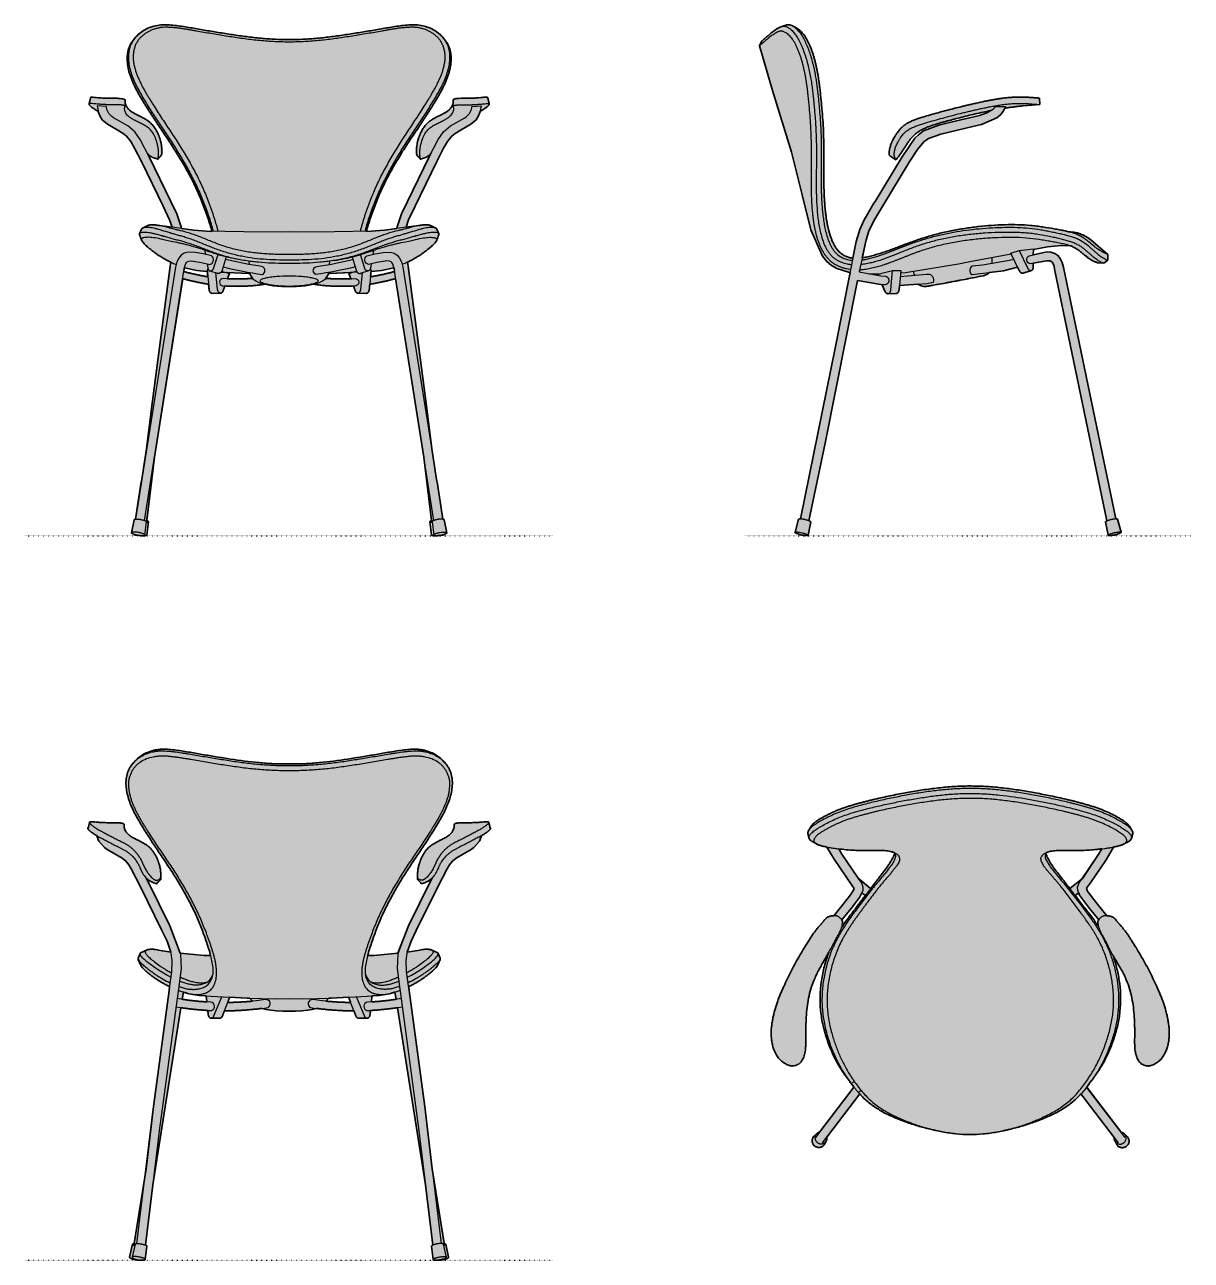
# Model space of a CAD drawing. Header units: millimetres. Extents: x 0 to 1796, y -1115 to 786.
import ezdxf

# ---------------------------------------------------------------- set-up
doc = ezdxf.new("R2010")
doc.units = ezdxf.units.MM
doc.linetypes.add('Dots', pattern=[1, 0, -1])
doc.layers.add('Blocks', color=7, linetype='Continuous')
doc.layers.add('Blocks$Fill', color=7, linetype='Continuous', true_color=0xffffff)
for name, color, linetype, lineweight, true_color in [('Blocks$Inner', 7, 'Continuous', 25, 0x007f00), ('Blocks$Outline', 7, 'Continuous', 35, 0xff3f3f), ('Groud', 7, 'Dots', 25, 0x243775)]:
    doc.layers.add(name, color=color, linetype=linetype, lineweight=lineweight, true_color=true_color)

# ---------------------------------------------------------------- blocks, each defined once
blk = doc.blocks.new('Series 7 3207 Office Chair Top')
at = {"layer": 'Blocks$Fill'}
h = blk.add_hatch(color=256, dxfattribs=at)
h.paths.add_polyline_path([(547, 346.2), (547.3, 345.8), (547.4, 345.5), (547.6, 345.3), (547.7, 345), (547.8, 344.8), (547.9, 344.5), (548, 344.3), (548.1, 344.1), (548.1, 343.9), (548.2, 343.7), (548.3, 343.5), (548.3, 343.3), (548.4, 343.1), (548.4, 342.9), (548.4, 342.7), (548.4, 342.6), (548.4, 342.5), (548.4, 342.4), (548.5, 342.3), (548.5, 342.2), (548.5, 342.1), (548.5, 342), (548.5, 341.9), (548.5, 341.8), (548.4, 341.7), (548.4, 341.6), (548.4, 341.5), (548.4, 341.4), (548.4, 341.2), (548.4, 341.1), (548.4, 341), (548.3, 340.9), (548.3, 340.8), (546.4, 333.4), (546.4, 333.3), (546.4, 333.2), (546.3, 333.1), (546.3, 333), (546.3, 332.9), (546.2, 332.9), (546.2, 332.8), (546.2, 332.7), (546.1, 332.5), (546, 332.4), (546, 332.2), (545.9, 332.1), (545.8, 331.9), (545.7, 331.8), (545.6, 331.6), (545.5, 331.5), (545.4, 331.3), (545.3, 331.2), (545.1, 331), (545, 330.9), (544.9, 330.8), (544.8, 330.6), (544.6, 330.5), (544.5, 330.3), (544.3, 330.2), (544.2, 330.1), (544, 329.9), (543.9, 329.8), (543.6, 329.6), (543.2, 329.3), (542.9, 329.1), (542.5, 328.8), (542.2, 328.6), (541.8, 328.4), (541.3, 328.1), (534.4, 324.5), (533.9, 324.3), (533.5, 324), (533, 323.8), (532.6, 323.6), (532.1, 323.4), (531.6, 323.2), (530.5, 322.9), (529.4, 322.5), (527.1, 321.9), (524.8, 321.3), (523.5, 321), (521, 320.5), (519, 320.1), (507.4, 300.3), (483.3, 265), (480.2, 260.7), (477.3, 256.8), (478.2, 253.4), (480, 250.5), (492.1, 234.8), (508.7, 214.3), (509.2, 214.3), (509.8, 214.2), (510.8, 214.1), (512.1, 214), (513.2, 213.8), (513.5, 213.7), (513.8, 213.7), (514, 213.6), (514.3, 213.5), (514.5, 213.5), (514.8, 213.4), (515, 213.3), (515.3, 213.2), (515.5, 213.1), (515.7, 213.1), (516, 213), (516.2, 212.9), (516.4, 212.8), (516.6, 212.7), (517.1, 212.4), (517.5, 212.2), (517.9, 212), (518.3, 211.7), (518.7, 211.4), (519.1, 211.2), (519.9, 210.6), (520.3, 210.3), (520.5, 210.1), (520.6, 210), (520.8, 209.8), (521, 209.6), (521.2, 209.5), (521.3, 209.3), (521.7, 208.9), (522, 208.6), (522.3, 208.2), (524.9, 204.8), (525.2, 204.4), (525.6, 204), (530.4, 198.6), (532.1, 196.6), (535.7, 192.2), (537.5, 189.8), (539.4, 187.4), (541.1, 184.8), (549.9, 171), (560.4, 153.7), (567.1, 142), (573.5, 130.2), (579.6, 118), (588, 99.4), (590.7, 93.1), (593.2, 86.8), (595.5, 80.4), (596.6, 77.2), (597.7, 73.9), (598.6, 70.7), (599.5, 67.4), (600.4, 64.1), (601.1, 60.8), (601.9, 57.5), (602.5, 54.1), (603.1, 50.7), (603.6, 47.3), (604.1, 43.9), (604.2, 42.1), (604.4, 40.4), (604.5, 36.9), (604.6, 33.5), (604.6, 31.7), (604.5, 30), (604.5, 28.2), (604.3, 26.5), (604.2, 24.8), (604, 23.1), (603.7, 21.3), (603.5, 19.6), (603.2, 17.9), (602.8, 16.2), (602.4, 14.5), (602, 12.8), (601.4, 11.2), (600.9, 9.5), (600.3, 7.9), (599.6, 6.3), (598.9, 4.7), (598.2, 3.1), (597.4, 1.6), (596.5, 0), (596, -0.8), (595.5, -1.7), (594.9, -2.5), (594.4, -3.3), (593.8, -4), (593.2, -4.8), (592.6, -5.5), (592, -6.2), (591.3, -6.9), (590.7, -7.6), (590, -8.2), (589.3, -8.8), (588.6, -9.4), (587.9, -10), (587.2, -10.5), (586.5, -11.1), (585.7, -11.6), (585, -12.1), (584.1, -12.7), (583.3, -13.2), (582.5, -13.7), (581.6, -14.1), (580.7, -14.6), (579.8, -15), (578.9, -15.4), (578.5, -15.6), (578, -15.8), (577.6, -16), (577.1, -16.1), (576.7, -16.3), (576.2, -16.4), (575.8, -16.5), (575.3, -16.6), (574.9, -16.7), (574.5, -16.8), (574, -16.8), (573.6, -16.9), (573.4, -16.9), (573.2, -16.9), (572.9, -16.9), (572.7, -16.9), (572.5, -16.9), (572.3, -16.9), (571.9, -16.9), (571.4, -16.9), (571, -16.9), (570.5, -16.8), (570.1, -16.7), (569.6, -16.7), (569.2, -16.6), (568.7, -16.5), (568.3, -16.4), (567.8, -16.3), (567.4, -16.1), (566.9, -16), (566.5, -15.8), (566.1, -15.7), (565.6, -15.5), (565.2, -15.3), (564.7, -15.1), (564.3, -14.9), (563.9, -14.7), (563.5, -14.5), (563.1, -14.3), (562.7, -14), (562.3, -13.8), (561.9, -13.6), (561.5, -13.3), (561.1, -13), (560.8, -12.8), (560.4, -12.5), (560.1, -12.2), (559.7, -11.9), (559.4, -11.6), (559.3, -11.4), (559.1, -11.3), (558.8, -11), (558.5, -10.6), (558.2, -10.3), (558, -9.9), (557.7, -9.5), (557.4, -9.1), (557.2, -8.7), (556.9, -8.3), (556.7, -7.9), (556.5, -7.5), (556.2, -7), (555.8, -6.1), (555.4, -5.2), (555, -4.3), (554.6, -3.3), (554.3, -2.3), (554, -1.4), (553.4, 0.5), (552.8, 2.4), (552.6, 3.3), (552.4, 4.2), (552.2, 5.1), (552.1, 6), (551.9, 6.9), (551.8, 7.9), (551.7, 8.8), (551.7, 9.9), (551.3, 17.6), (551.3, 19.4), (551.2, 21.3), (551.4, 39.9), (551.2, 47.3), (550.9, 54.7), (550.4, 62.1), (549.8, 69.4), (548.9, 76.7), (548.4, 80.4), (547.7, 84), (547.1, 87.6), (546.3, 91.2), (545.5, 94.8), (544.5, 98.3), (543.5, 101.8), (542.4, 105.3), (541.2, 108.8), (539.9, 112.2), (538.5, 115.6), (537, 119), (535.5, 122.3), (533.6, 126.3), (518.1, 153.2), (519.1, 150.1), (520.7, 145.2), (522.2, 140.2), (523.5, 135.2), (524.7, 130.1), (525.8, 125), (526.8, 119.8), (527.6, 114.6), (528.3, 109.4), (528.9, 104.2), (529.3, 98.9), (529.6, 93.6), (529.7, 88.3), (529.7, 83), (529.5, 77.7), (529.2, 72.4), (528.7, 67.1), (528.1, 61.8), (527.3, 56.6), (526.4, 51.4), (525.3, 46.1), (524.1, 41.1), (522.7, 36), (521.2, 30.9), (519.6, 25.8), (517.9, 20.8), (516, 15.8), (514.1, 11), (512.1, 6.2), (510, 1.4), (507.8, -3.3), (505.4, -8), (502.9, -12.6), (500.3, -17.1), (497.5, -21.5), (494.7, -25.9), (491.7, -30.1), (490.4, -32), (489.7, -32.9), (489.3, -33.4), (488.9, -33.8), (487.8, -35.5), (482.1, -43.4), (477.5, -49.5), (530.5, -119), (530.7, -119), (531, -119), (531.3, -119.1), (531.6, -119.1), (531.9, -119.2), (532.1, -119.3), (532.4, -119.4), (532.6, -119.5), (532.8, -119.5), (533, -119.6), (533.3, -119.7), (533.5, -119.8), (533.7, -119.9), (533.9, -120.1), (534.1, -120.2), (534.4, -120.3), (534.6, -120.4), (534.8, -120.6), (535, -120.7), (535.2, -120.9), (535.3, -121), (535.5, -121.2), (535.7, -121.3), (539.9, -125.3), (540, -125.4), (540.1, -125.5), (540.2, -125.7), (540.3, -125.8), (540.4, -125.9), (540.5, -126.1), (540.8, -126.4), (541, -126.7), (541.2, -127), (541.4, -127.3), (541.6, -127.7), (541.7, -127.9), (541.8, -128.1), (541.9, -128.3), (542, -128.5), (542.1, -128.7), (542.2, -128.9), (542.3, -129.1), (542.3, -129.3), (542.4, -129.6), (542.5, -129.8), (542.5, -130), (542.6, -130.3), (542.6, -130.6), (542.7, -130.8), (542.7, -131.1), (542.8, -131.4), (542.8, -131.6), (542.8, -131.9), (542.8, -132.2), (542.8, -132.5), (542.8, -132.7), (542.8, -133), (542.8, -133.3), (542.7, -133.6), (542.7, -133.8), (542.6, -134.1), (542.6, -134.4), (542.5, -134.6), (542.4, -134.9), (542.4, -135.2), (542.3, -135.4), (542.2, -135.7), (542.1, -135.9), (542, -136.2), (541.9, -136.4), (541.8, -136.7), (541.6, -136.9), (541.5, -137.2), (541.4, -137.4), (541.2, -137.7), (541.1, -137.9), (540.9, -138.1), (540.8, -138.4), (540.6, -138.6), (540.4, -138.8), (540.2, -139), (540, -139.2), (539.9, -139.5), (539.7, -139.7), (539.5, -139.8), (539.3, -140), (539.1, -140.2), (538.8, -140.4), (538.6, -140.6), (538.4, -140.7), (538.2, -140.9), (537.9, -141), (537.7, -141.2), (537.5, -141.3), (537.2, -141.4), (537, -141.6), (536.7, -141.7), (536.4, -141.8), (536, -142), (535.7, -142.1), (535.5, -142.1), (535.3, -142.2), (535.1, -142.3), (534.9, -142.3), (534.7, -142.4), (534.4, -142.5), (534.2, -142.5), (534, -142.5), (533.8, -142.6), (533.6, -142.6), (533.4, -142.6), (533.1, -142.7), (532.9, -142.7), (532.7, -142.7), (532.5, -142.7), (532.3, -142.7), (532.1, -142.7), (531.8, -142.7), (531.6, -142.7), (531.4, -142.6), (531.2, -142.6), (531, -142.6), (530.7, -142.6), (530.5, -142.5), (530.3, -142.5), (530.1, -142.4), (529.9, -142.4), (529.7, -142.3), (529.5, -142.3), (529.3, -142.2), (529, -142.1), (528.8, -142.1), (528.6, -142), (528.4, -141.9), (528.2, -141.8), (528, -141.7), (527.8, -141.6), (527.6, -141.5), (527.5, -141.4), (527.3, -141.3), (527.1, -141.2), (526.9, -141.1), (526.7, -141), (526.5, -140.9), (526.4, -140.7), (526.2, -140.6), (526, -140.5), (525.9, -140.3), (525.7, -140.2), (525.5, -140), (525.4, -139.9), (525.2, -139.7), (525.1, -139.6), (524.9, -139.4), (524.8, -139.3), (524.7, -139.1), (524.5, -138.9), (524.4, -138.7), (524.3, -138.6), (524.2, -138.4), (524, -138.2), (523.9, -138), (523.8, -137.9), (523.8, -137.7), (521.1, -132.8), (521, -132.5), (520.8, -132.3), (520.7, -132.1), (520.6, -131.9), (520.5, -131.6), (520.5, -131.4), (520.4, -131.2), (520.3, -130.9), (520.2, -130.7), (520.2, -130.5), (520.1, -130.2), (520.1, -130), (520, -129.8), (520, -129.6), (520, -129.4), (520, -129.2), (519.9, -129), (519.9, -128.8), (519.9, -128.6), (519.9, -128.4), (519.9, -128.1), (519.9, -127.9), (519.9, -127.6), (520, -127.3), (520, -127.2), (468.6, -60), (465.9, -62.9), (463.2, -65.6), (461.4, -67.3), (459.6, -69), (457.8, -70.6), (456, -72.1), (454.1, -73.6), (452.2, -75.1), (450.3, -76.5), (448.4, -77.9), (446.4, -79.3), (444.5, -80.6), (440.5, -83.1), (436.5, -85.5), (432.4, -87.7), (428.2, -89.8), (424, -91.9), (415.5, -95.7), (406.9, -99.4), (398.1, -102.8), (389, -105.9), (379.8, -108.8), (370.5, -111.5), (361, -113.9), (355.7, -115.1), (349.5, -116.5), (344.4, -117.6), (334, -119.5), (328.8, -120.3), (323.6, -121), (318.3, -121.6), (313.1, -122), (307.8, -122.3), (302.5, -122.5), (297.3, -122.6), (292, -122.4), (286.7, -122.2), (281.5, -121.8), (276.2, -121.3), (271, -120.7), (265.7, -120), (260.6, -119.2), (255.4, -118.3), (250.2, -117.2), (242.7, -115.5), (241.6, -115.3), (233, -113.3), (224.6, -111.1), (215.3, -108.4), (206.1, -105.4), (197.1, -102.3), (188.3, -98.9), (179.6, -95.3), (175.4, -93.4), (171.2, -91.4), (167, -89.3), (162.9, -87.1), (158.9, -84.8), (154.9, -82.3), (150.9, -79.8), (147.1, -77), (145.2, -75.6), (143.3, -74.1), (141.4, -72.6), (139.5, -71.1), (137.7, -69.5), (135.9, -67.8), (134.1, -66.2), (132.4, -64.5), (130.2, -62.3), (128.1, -60), (77.6, -126.2), (77.6, -126.4), (77.6, -126.6), (77.7, -126.8), (77.7, -127.1), (77.7, -127.3), (77.7, -127.6), (77.7, -127.8), (77.7, -128.1), (77.7, -128.3), (77.7, -128.6), (77.7, -128.8), (77.7, -129.1), (77.6, -129.3), (77.6, -129.5), (77.5, -129.8), (77.5, -130), (77.4, -130.3), (77.4, -130.5), (77.3, -130.7), (77.2, -130.9), (77.1, -131.2), (77.1, -131.4), (77, -131.6), (76.9, -131.8), (76.8, -132), (76.7, -132.2), (76.6, -132.4), (73.9, -137.3), (73.7, -137.6), (73.6, -137.9), (73.4, -138.1), (73.2, -138.4), (73.1, -138.6), (72.9, -138.8), (72.7, -139), (72.6, -139.2), (72.4, -139.4), (72.2, -139.6), (72, -139.8), (71.8, -139.9), (71.6, -140.1), (71.4, -140.3), (71.2, -140.4), (70.9, -140.6), (70.7, -140.7), (70.5, -140.9), (70.2, -141), (70, -141.1), (69.8, -141.3), (69.5, -141.4), (69.3, -141.5), (69, -141.6), (68.8, -141.7), (68.5, -141.8), (68.2, -141.9), (68, -141.9), (67.7, -142), (67.4, -142.1), (67.2, -142.1), (66.9, -142.2), (66.6, -142.2), (66.4, -142.2), (66.1, -142.3), (65.8, -142.3), (65.5, -142.3), (65.3, -142.3), (65, -142.3), (64.7, -142.3), (64.4, -142.3), (64.2, -142.2), (63.9, -142.2), (63.6, -142.2), (63.4, -142.1), (63.1, -142), (62.8, -142), (62.6, -141.9), (62.3, -141.8), (62, -141.7), (61.7, -141.6), (61.3, -141.4), (61.1, -141.3), (60.8, -141.3), (60.6, -141.2), (60.4, -141), (60.2, -140.9), (60, -140.8), (59.9, -140.7), (59.7, -140.6), (59.5, -140.5), (59.3, -140.4), (59.1, -140.2), (58.9, -140.1), (58.8, -140), (58.6, -139.8), (58.4, -139.7), (58.3, -139.5), (58.1, -139.4), (57.9, -139.2), (57.8, -139.1), (57.6, -138.9), (57.5, -138.7), (57.3, -138.6), (57.2, -138.4), (57.1, -138.2), (56.9, -138), (56.8, -137.9), (56.7, -137.7), (56.5, -137.5), (56.4, -137.3), (56.3, -137.1), (56.2, -136.9), (56.1, -136.7), (56, -136.5), (55.9, -136.3), (55.8, -136.1), (55.7, -135.9), (55.6, -135.7), (55.5, -135.5), (55.5, -135.3), (55.4, -135.1), (55.3, -134.9), (55.2, -134.7), (55.2, -134.5), (55.1, -134.2), (55.1, -134), (55, -133.8), (55, -133.6), (55, -133.4), (54.9, -133.2), (54.9, -132.9), (54.9, -132.7), (54.9, -132.5), (54.9, -132.3), (54.8, -132.1), (54.8, -131.9), (54.9, -131.6), (54.9, -131.4), (54.9, -131.2), (54.9, -131), (54.9, -130.8), (54.9, -130.6), (55, -130.3), (55, -130.1), (55.1, -129.9), (55.1, -129.6), (55.2, -129.3), (55.3, -129.1), (55.3, -128.8), (55.4, -128.6), (55.5, -128.4), (55.6, -128.1), (55.7, -127.9), (55.8, -127.7), (55.9, -127.5), (56, -127.3), (56.1, -127.1), (56.2, -126.9), (56.3, -126.7), (56.5, -126.6), (56.6, -126.3), (56.8, -126.1), (57, -125.9), (57.1, -125.7), (57.3, -125.5), (57.5, -125.3), (57.6, -125.1), (57.8, -124.9), (62, -121), (62.1, -120.8), (62.3, -120.7), (62.4, -120.5), (62.6, -120.4), (62.8, -120.3), (62.9, -120.2), (63.1, -120.1), (63.2, -120), (63.4, -119.9), (63.6, -119.8), (63.8, -119.7), (63.9, -119.6), (64.1, -119.5), (64.3, -119.4), (64.5, -119.3), (64.7, -119.2), (64.8, -119.2), (65, -119.1), (65.2, -119), (65.4, -119), (65.6, -118.9), (65.8, -118.8), (66.1, -118.8), (66.3, -118.7), (66.4, -118.7), (119.3, -49.6), (114.7, -43.6), (114.6, -43.5), (112.8, -41), (106.7, -32.6), (102.6, -26.8), (99.5, -22), (96.4, -17.1), (93.6, -12.1), (90.9, -6.9), (88.3, -1.7), (85.8, 3.6), (83.5, 8.9), (81.3, 14.3), (79.3, 19.8), (77.4, 25.3), (75.6, 30.9), (74, 36.5), (72.5, 42.2), (71.2, 47.9), (70.1, 53.6), (69.1, 59.4), (68.4, 65.1), (67.8, 70.9), (67.4, 76.7), (67.2, 82.5), (67.1, 88.4), (67.3, 94.1), (67.6, 99.9), (68.1, 105.7), (68.8, 111.4), (69.6, 117.1), (70.6, 122.8), (71.8, 128.4), (73.1, 134), (74.5, 139.5), (76.1, 144.9), (77.8, 150.3), (79.6, 155.5), (80.7, 158.5), (66, 132.2), (62.6, 125.6), (61, 122.3), (59.5, 119), (58, 115.6), (56.6, 112.2), (55.3, 108.8), (54.1, 105.3), (53, 101.8), (52, 98.3), (51.1, 94.8), (50.2, 91.2), (49.5, 87.6), (48.8, 84), (48.2, 80.4), (47.6, 76.7), (46.8, 69.4), (46.1, 62.1), (45.6, 54.7), (45.3, 47.3), (45.1, 32.4), (45.3, 21.3), (45.2, 18.5), (45.1, 13.8), (44.9, 9.9), (44.8, 8.9), (44.7, 8.3), (44.6, 7.6), (44.3, 5.5), (43.7, 2.4), (43.4, 1.5), (43.2, 0.5), (42.6, -1.4), (42.2, -2.3), (41.9, -3.3), (41.5, -4.3), (41.1, -5.2), (40.7, -6.1), (40.3, -7), (40.1, -7.5), (39.8, -7.9), (39.6, -8.3), (39.4, -8.7), (39.1, -9.1), (38.8, -9.5), (38.6, -9.9), (38.3, -10.3), (38, -10.6), (37.7, -11), (37.4, -11.3), (37.3, -11.4), (37.1, -11.6), (36.8, -11.9), (36.5, -12.2), (36.1, -12.5), (35.8, -12.8), (35.4, -13), (35, -13.3), (34.7, -13.6), (34.3, -13.8), (33.9, -14), (33.5, -14.3), (33.1, -14.5), (32.6, -14.7), (32.2, -14.9), (31.8, -15.1), (31.4, -15.3), (30.9, -15.5), (30.5, -15.7), (30, -15.8), (29.6, -16), (29.1, -16.1), (28.7, -16.3), (28.2, -16.4), (27.8, -16.5), (27.3, -16.6), (26.9, -16.7), (26.4, -16.7), (26, -16.8), (25.5, -16.9), (25.1, -16.9), (24.7, -16.9), (24.2, -16.9), (24, -16.9), (23.8, -16.9), (23.6, -16.9), (23.4, -16.9), (23.2, -16.9), (22.9, -16.9), (22.5, -16.8), (22.1, -16.8), (21.6, -16.7), (21.2, -16.6), (20.7, -16.5), (20.3, -16.4), (19.8, -16.3), (19.4, -16.1), (18.9, -16), (18.5, -15.8), (18, -15.6), (17.6, -15.4), (16.7, -15), (15.8, -14.6), (14.9, -14.1), (14.1, -13.7), (13.2, -13.2), (12.4, -12.7), (11.6, -12.1), (10.8, -11.6), (10, -11.1), (9.3, -10.5), (8.6, -10), (7.9, -9.4), (7.2, -8.8), (6.5, -8.2), (5.8, -7.6), (5.2, -6.9), (4.6, -6.2), (3.9, -5.5), (3.3, -4.8), (2.8, -4), (2.2, -3.3), (1.6, -2.5), (1.1, -1.7), (0.5, -0.8), (0, 0), (-0.8, 1.6), (-1.6, 3.1), (-2.4, 4.7), (-3.1, 6.3), (-3.7, 7.9), (-4.4, 9.5), (-4.9, 11.2), (-5.4, 12.8), (-5.9, 14.5), (-6.3, 16.2), (-6.6, 17.9), (-6.9, 19.6), (-7.2, 21.3), (-7.4, 23.1), (-7.6, 24.8), (-7.8, 26.5), (-7.9, 28.2), (-8, 30), (-8.1, 31.7), (-8.1, 33.5), (-8, 36.9), (-7.8, 40.4), (-7.7, 42.1), (-7.5, 43.9), (-7.1, 47.3), (-6.6, 50.7), (-6, 54.1), (-5.3, 57.5), (-4.6, 60.8), (-3.8, 64.1), (-3, 67.4), (-2.1, 70.7), (-1.1, 73.9), (-0.1, 77.2), (1, 80.4), (3.3, 86.8), (5.8, 93.1), (11.3, 105.6), (17, 118), (23, 130.2), (29.4, 142), (36.1, 153.7), (51.9, 179.3), (55.4, 184.8), (57.2, 187.4), (59, 189.8), (62.6, 194.4), (64.4, 196.6), (66.1, 198.6), (68.6, 201.4), (70.9, 204), (71.2, 204.4), (71.4, 204.6), (71.6, 204.9), (72.6, 206.2), (73.6, 207.5), (74.2, 208.3), (74.5, 208.7), (74.7, 208.8), (74.9, 209), (75, 209.2), (75.5, 209.7), (75.9, 210), (76.1, 210.1), (76.3, 210.3), (77, 210.9), (77.4, 211.2), (77.8, 211.4), (78.2, 211.7), (78.6, 212), (79, 212.2), (79.5, 212.4), (79.9, 212.7), (80.1, 212.8), (80.3, 212.9), (80.6, 213), (80.8, 213.1), (81, 213.1), (81.3, 213.2), (81.5, 213.3), (81.7, 213.4), (82, 213.5), (82.2, 213.5), (82.5, 213.6), (82.8, 213.7), (83, 213.7), (83.8, 213.9), (84.4, 214), (85.7, 214.1), (86.9, 214.2), (87.5, 214.3), (88.1, 214.3), (104.6, 234.8), (113.9, 246.6), (117.8, 252.1), (119.1, 254.7), (119.5, 256.4), (115.8, 261.4), (88.8, 301.2), (77.8, 320.1), (76, 320.4), (73.2, 321), (71.8, 321.3), (69.2, 322), (66.6, 322.7), (65.4, 323.2), (64.8, 323.4), (64.3, 323.6), (63.7, 323.8), (63.2, 324), (62.7, 324.3), (62.5, 324.4), (62.2, 324.5), (61.9, 324.7), (61.7, 324.9), (56, 327.9), (55.6, 328.1), (55.1, 328.3), (54.7, 328.6), (54.3, 328.8), (53.9, 329.1), (53.5, 329.3), (53.3, 329.5), (53.1, 329.6), (52.9, 329.8), (52.7, 329.9), (52.6, 330.1), (52.4, 330.2), (52.3, 330.3), (52.1, 330.5), (52, 330.6), (51.8, 330.8), (51.7, 331), (51.5, 331.1), (51.4, 331.2), (51.3, 331.4), (51.3, 331.5), (51.2, 331.7), (51.1, 331.8), (51, 331.9), (50.9, 332.1), (50.8, 332.2), (50.8, 332.3), (50.7, 332.5), (50.6, 332.6), (50.6, 332.8), (50.5, 332.9), (50.5, 333.1), (50.4, 333.2), (50.4, 333.4), (48.5, 340.7), (48.5, 340.8), (48.4, 340.9), (48.4, 341.1), (48.4, 341.2), (48.4, 341.3), (48.4, 341.5), (48.4, 341.6), (48.3, 341.7), (48.3, 341.9), (48.3, 342), (48.3, 342.1), (48.3, 342.3), (48.3, 342.4), (48.4, 342.6), (48.4, 342.7), (48.4, 342.8), (48.4, 342.9), (48.4, 343.1), (48.4, 343.2), (48.5, 343.3), (48.5, 343.5), (48.6, 343.7), (48.6, 344), (48.7, 344.2), (48.8, 344.4), (48.9, 344.7), (49, 344.8), (49.1, 345), (49.2, 345.2), (49.3, 345.4), (49.4, 345.5), (49.5, 345.7), (49.6, 345.9), (49.7, 346.2), (53.9, 352.7), (56.8, 355.6), (57.8, 356.6), (58.6, 357.4), (59.3, 358), (59.5, 358.3), (59.8, 358.5), (60, 358.7), (60.3, 358.8), (60.7, 359.1), (62.5, 360.4), (64.4, 361.7), (66.5, 363), (68.6, 364.3), (73.1, 366.8), (77.8, 369.4), (83, 371.9), (88.4, 374.4), (93.8, 376.7), (96.6, 377.8), (99.4, 378.9), (105.1, 380.9), (116.7, 384.6), (122.5, 386.3), (140, 390.9), (163.2, 396.4), (186.7, 401.3), (210.2, 405.6), (233.9, 409.3), (245.9, 410.8), (257.9, 412.1), (269.9, 413), (282, 413.7), (294.1, 414), (306.3, 414), (318.4, 413.6), (330.4, 412.8), (342.5, 411.7), (354.5, 410.4), (366.4, 408.8), (378.3, 407), (401.9, 402.8), (425.3, 398.2), (454.5, 391.5), (471.9, 386.9), (483.5, 383.6), (489.3, 381.7), (495, 379.8), (500.5, 377.6), (506, 375.4), (511.5, 373), (516.8, 370.5), (521.7, 368), (526.2, 365.5), (528.2, 364.3), (530.2, 363.1), (532, 362), (533.7, 360.8), (535.3, 359.7), (536.8, 358.5), (538.2, 357.4), (538.9, 356.8), (539.5, 356.3), (540.1, 355.7), (540.7, 355.2), (541.2, 354.6), (541.7, 354.1), (542.1, 353.6), (542.3, 353.3), (542.5, 353.1), (542.7, 352.9), (542.9, 352.6), (543, 352.4), (543.2, 352.1)], flags=0)
h.paths.add_polyline_path([(414.6, 311), (414.7, 310.7), (414.8, 310.3), (414.9, 309.8), (415, 309.3), (415.3, 308.6), (415.5, 307.9), (415.8, 307.1), (416.1, 306.4), (416.5, 305.6), (416.9, 304.8), (417.7, 303.1), (418.6, 301.3), (419.7, 299.4), (420.8, 297.5), (422, 295.5), (423.3, 293.5), (424.7, 291.4), (427.6, 287.2), (451.7, 256.1), (471, 271.9), (495.4, 307.9), (500.8, 317.3), (493.3, 316.4), (487.6, 315.8), (481.8, 315.4), (476, 315.1), (470.3, 314.9), (459.3, 314.7), (439.1, 314.9), (434.6, 314.8), (432.4, 314.7), (430.3, 314.5), (428.2, 314.4), (426.3, 314.1), (424.4, 313.8), (422.5, 313.5), (421.6, 313.3), (420.7, 313.1), (419.8, 312.9), (418.9, 312.6), (418.1, 312.4), (417.3, 312.1), (416.4, 311.8), (415.6, 311.5)], flags=0)
h.paths.add_polyline_path([(460, 245.3), (485.2, 212.4), (491.2, 204.2), (495.6, 197.9), (495.4, 198.5), (495.3, 199), (495.2, 199.5), (495.1, 200), (495, 201.1), (494.9, 202.1), (494.8, 203.1), (494.8, 204.2), (494.8, 205.2), (494.8, 206.3), (495.1, 206.8), (495.4, 207.2), (495.7, 207.7), (496, 208.1), (482, 225.4), (466.4, 246.2), (465.2, 249.5)], flags=0)
h.paths.add_polyline_path([(100.7, 197), (104.8, 203), (109.1, 209), (136.7, 245.3), (131.4, 249.7), (128, 242.5), (114.8, 225.4), (100.7, 207.9), (100.9, 207.5), (101.2, 207.1), (101.5, 206.7), (101.7, 206.3), (101.8, 205.2), (101.8, 204.2), (101.7, 203.1), (101.6, 202.1), (101.5, 201.1), (101.4, 200), (101.3, 199.5), (101.2, 199), (101.1, 198.5), (101, 198), (100.9, 197.5)], flags=0)
h.paths.add_polyline_path([(181.4, 311.4), (180.9, 311.6), (180.5, 311.8), (180, 312), (179.5, 312.1), (179, 312.3), (178.1, 312.6), (177.1, 312.9), (176.1, 313.1), (175.1, 313.4), (174, 313.6), (173, 313.8), (171.9, 313.9), (170.8, 314.1), (168.6, 314.4), (166.3, 314.6), (164, 314.7), (161.5, 314.8), (156.3, 314.9), (133.1, 314.8), (126.8, 314.9), (120.4, 315.1), (113.9, 315.5), (107.3, 316), (101.5, 316.6), (95.9, 317.3), (100.8, 308.9), (124.9, 273.5), (125.8, 272), (145, 256.1), (168.2, 286.5), (171.4, 291.1), (174.4, 295.5), (175.7, 297.6), (177, 299.7), (178.2, 301.7), (179.2, 303.6), (179.7, 304.6), (180.1, 305.5), (180.5, 306.3), (180.9, 307.2), (181.2, 308), (181.3, 308.4), (181.5, 308.8), (181.6, 309.2), (181.7, 309.6), (181.8, 309.9), (181.9, 310.3), (182, 310.6), (181.9, 310.8), (181.7, 311), (181.6, 311.1), (181.5, 311.3)], flags=0)
at = {"layer": 'Blocks$Inner'}
for p, q in [((50.4, 333.4), (48.5, 340.8)), ((546.4, 333.4), (548.3, 340.8)), ((145, 256.1), (125.8, 272)), ((471, 271.9), (451.7, 256.1)), ((131.4, 249.7), (136.7, 245.3)), ((460, 245.3), (465.2, 249.5)), ((506.9, 174.7), (510.6, 167.5)), ((106.7, -32.6), (112.8, -41)), ((119.3, -49.5), (60.2, -126.8)), ((114.6, -43.5), (114.7, -43.6)), ((114.7, -43.6), (119.9, -40.8)), ((125.7, -57.4), (130.4, -54.7)), ((536.5, -126.8), (477.4, -49.4)), ((70.9, -135), (128.3, -59.9)), ((468.6, -60), (525.9, -135)), ((241.6, -115.3), (243.3, -115.7)), ((354.9, -115.3), (356.7, -114.9))]:
    blk.add_line(p, q, dxfattribs=at)
for points in [[(543.2, 352.1), (547.1, 346.1)], [(62.3, 324.5), (56, 327.9)], [(88.1, 214.3), (104.6, 234.8), (113.9, 246.6), (117.8, 252.1), (119.1, 254.7), (119.5, 256.4), (115.8, 261.4), (88.8, 301.2), (77.8, 320.1)], [(95.9, 317.3), (100.8, 308.9), (124.9, 273.5), (126.9, 269.9), (131.5, 263.8), (133.2, 258.3), (133, 253.2), (128, 242.5), (114.8, 225.4), (100.7, 207.9)], [(496, 208.1), (482, 225.4), (466.4, 246.2), (463.8, 253.1), (463.5, 258.3), (466.7, 266), (468.6, 268.4), (495.4, 307.9), (500.8, 317.3)], [(519, 320.1), (507.4, 300.3), (483.3, 265), (480.2, 260.7), (477.3, 256.8), (478.2, 253.4), (480, 250.5), (492.1, 234.8), (508.7, 214.3)], [(57.8, -124.9), (62, -121)], [(76.6, -132.3), (73.9, -137.3)], [(521, -132.6), (523.8, -137.7)], [(539.9, -125.3), (535.7, -121.3)]]:
    blk.add_lwpolyline(points, dxfattribs=at)
for centre, radius, start, end in [((68.3, -128.1), 9.59, 101.447, 102.2195), ((69.4, -127.9), 8.3, 10.1455, 11.741), ((528.3, -128.3), 8.37, 172.9022, 173.4829), ((529.3, -128.2), 9.32, 81.7896, 82.6412)]:
    blk.add_arc(centre, radius, start, end, dxfattribs=at)
for points, knots in [([(517.6, 366), (514.2, 367.7), (509.1, 370.1), (502, 373), (496.6, 375.1), (491.3, 377), (485.9, 378.8), (480.2, 380.5), (472.5, 382.8), (464.8, 384.9), (457.4, 386.8), (450.2, 388.6), (440.9, 390.8), (425.9, 394.1), (407.1, 398), (384.4, 402.1), (361.4, 405.7), (338.4, 408.4), (315.1, 410.1), (291.7, 410.4), (268.3, 409.2), (245.1, 407), (222.2, 403.8), (199.4, 399.8), (176.8, 395.4), (154.2, 390.5), (135.7, 385.9), (120.7, 381.8), (109.5, 378.4), (98.5, 374.5), (89.5, 370.8), (82.7, 367.7), (76, 364.4), (68.4, 360.4), (61.6, 356.3), (57, 353.1), (54, 350.8), (51.6, 348.6), (49.9, 346.6), (48.8, 344.6), (48.1, 342.2), (48.4, 340.6), (48.9, 339.7)], [1, 1, 1, 1, 1.009434, 1.0141509, 1.0188679, 1.0235849, 1.0283019, 1.0330189, 1.0377358, 1.0471698, 1.0518868, 1.0566038, 1.0660377, 1.0754717, 1.0943396, 1.1132075, 1.1320755, 1.1509434, 1.1698113, 1.1886792, 1.2075472, 1.2264151, 1.245283, 1.2641509, 1.2830189, 1.3018868, 1.3207547, 1.3301887, 1.3396226, 1.3490566, 1.3584906, 1.3632075, 1.3679245, 1.3773585, 1.3867925, 1.3915094, 1.3962264, 1.4009434, 1.4056604, 1.4103774, 1.4150943, 1.4245283, 1.4245283, 1.4245283, 1.4245283]), ([(56, 327.9), (55.4, 328.2), (53.6, 329.1), (51.3, 331), (50.2, 333.4), (50.2, 335.5), (50.7, 337.2), (51.7, 339), (54, 341.7), (58.3, 345.4), (65.2, 349.9), (73.4, 354.6), (82.5, 359.3), (92.3, 363.9), (102.7, 368.1), (113.5, 371.7), (124.1, 374.9), (134.8, 377.8), (149.1, 381.4), (163.4, 384.7), (177.8, 387.8), (192.2, 390.7), (210.4, 394), (232.2, 397.5), (254.3, 400.3), (276.6, 402.2), (299, 402.8), (321.4, 402.1), (351.1, 399.6), (380.4, 395.2), (409.3, 389.8), (431, 385.3), (448.8, 381.2), (463.1, 377.5), (473.9, 374.5), (484.5, 371.3), (493.4, 368.3), (500.4, 365.5), (507.2, 362.6), (512.1, 360.3), (515.2, 358.8)], [7.8130244, 7.8130244, 7.8130244, 7.8130244, 7.8175326, 7.8266235, 7.8357144, 7.8402599, 7.8448053, 7.8493508, 7.8538963, 7.8629872, 7.8720781, 7.881169, 7.8902599, 7.8993508, 7.9084417, 7.9175326, 7.9266235, 7.9357144, 7.9448053, 7.9629872, 7.9720781, 7.981169, 7.9993508, 8.0175326, 8.0357144, 8.0538963, 8.0720781, 8.0902599, 8.1084417, 8.1448053, 8.1629872, 8.181169, 8.1993508, 8.2084417, 8.2175326, 8.2266235, 8.2357144, 8.2402599, 8.2448053, 8.2538963, 8.2538963, 8.2538963, 8.2538963]), ([(53.9, 352.7), (58.5, 357.5), (60.6, 359.1), (64.3, 361.7), (68.6, 364.3), (72.3, 366.4), (75.4, 368.1), (78.6, 369.8), (83, 371.9), (87.5, 374), (91.1, 375.6), (93.8, 376.7), (96.6, 377.8), (100.3, 379.2), (105.1, 380.9), (110, 382.5), (113.8, 383.7), (116.7, 384.6), (119.6, 385.5), (123.5, 386.6), (128.3, 387.9), (134.2, 389.4), (140, 390.9), (145.8, 392.4), (153.5, 394.2), (167.1, 397.3), (186.6, 401.4), (210.1, 405.7), (233.9, 409.4), (257.9, 412.2), (278, 413.7), (294.1, 414.1), (310.3, 414), (330.5, 413), (354.5, 410.5), (378.3, 407.1), (401.9, 402.9), (421.4, 399), (437, 395.7), (446.8, 393.4), (454.5, 391.5), (460.3, 390.1), (465.1, 388.8), (469, 387.8), (471.9, 386.9), (474.8, 386.1), (478.7, 385), (483.5, 383.6), (488.3, 382.1), (492.2, 380.8), (495, 379.8), (497.8, 378.7), (501.5, 377.3), (507.9, 374.6), (513.3, 372.2), (516.8, 370.5)], [0, 0, 0, 0, 0.004902, 0.0098039, 0.0147059, 0.0196078, 0.0220588, 0.0245098, 0.0294118, 0.0343137, 0.0367647, 0.0392157, 0.0416667, 0.0441176, 0.0490196, 0.0539216, 0.0563725, 0.0588235, 0.0612745, 0.0637255, 0.0686275, 0.0735294, 0.0784314, 0.0833333, 0.0882353, 0.0980392, 0.1176471, 0.1372549, 0.1568627, 0.1764706, 0.1960784, 0.2058824, 0.2156863, 0.2352941, 0.254902, 0.2745098, 0.2941176, 0.3137255, 0.3235294, 0.3333333, 0.3382353, 0.3431373, 0.3480392, 0.3504902, 0.3529412, 0.3553922, 0.3578431, 0.3627451, 0.3676471, 0.370098, 0.372549, 0.375, 0.377451, 0.3823529, 0.3921569, 0.3921569, 0.3921569, 0.3921569]), ([(510.6, 352.5), (507.1, 354.2), (501.9, 356.6), (495.6, 359.2), (492, 360.6), (489.3, 361.6), (486.6, 362.6), (482.9, 363.9), (478.2, 365.3), (473.4, 366.7), (469.7, 367.8), (466.8, 368.6), (464, 369.4), (460.3, 370.4), (455.6, 371.6), (449.9, 373), (442.3, 374.9), (432.9, 377.1), (417.6, 380.4), (398.7, 384.1), (375.5, 388.2), (356.3, 391), (340.7, 392.8), (325, 394.2), (309.3, 395), (293.6, 395), (277.9, 394.6), (258.2, 393.1), (234.9, 390.3), (211.8, 386.6), (188.9, 382.4), (169.8, 378.4), (156.6, 375.4), (150, 373.8), (146.2, 372.9), (143.4, 372.2), (140.6, 371.4), (136.8, 370.5), (132.1, 369.2), (127.3, 367.9), (123.6, 366.8), (120.8, 366), (117.9, 365.1), (114.2, 363.9), (109.4, 362.3), (104.8, 360.6), (101.1, 359.2), (98.5, 358.1), (95.8, 357), (92.3, 355.4), (88, 353.4), (83, 350.9), (78.4, 348.4), (74, 345.9), (69.8, 343.4), (66.1, 340.9), (63, 338.6), (60.7, 336.4), (59, 334.3), (58.1, 332.6), (57.7, 331.4), (57.5, 330.5), (57.5, 329.7), (57.7, 328.7), (58.4, 327.5), (59.5, 326.4), (60.5, 325.6), (61.3, 325.1), (62.2, 324.5), (63.5, 323.9), (65.4, 323.1), (67.5, 322.5), (69.2, 322), (70.5, 321.6), (71.8, 321.3), (73.6, 320.9), (76, 320.4), (79, 319.8), (82, 319.3), (85.1, 318.8), (89.2, 318.2), (96.6, 317.1), (107.1, 315.9), (118.3, 315.1), (126.8, 314.8), (135.2, 314.7), (143.2, 314.8), (150.9, 314.9), (156.4, 314.9), (161.5, 314.8), (166.4, 314.6), (170.9, 314.1), (174.4, 313.5), (177.1, 312.9), (179.1, 312.3), (180.6, 311.8), (181.8, 311.2), (182.4, 310.9), (182.7, 310.8), (183.3, 310.5), (183.9, 310.1), (184.6, 309.7)], [1, 1, 1, 1, 1.0098039, 1.0147059, 1.0171569, 1.0196078, 1.0220588, 1.0245098, 1.0294118, 1.0343137, 1.0367647, 1.0392157, 1.0416667, 1.0441176, 1.0490196, 1.0539216, 1.0588235, 1.0686275, 1.0784314, 1.0980392, 1.1176471, 1.1372549, 1.1470588, 1.1568627, 1.1764706, 1.1862745, 1.1960784, 1.2156863, 1.2352941, 1.254902, 1.2745098, 1.2941176, 1.3039216, 1.3088235, 1.3112745, 1.3137255, 1.3161765, 1.3186275, 1.3235294, 1.3284314, 1.3308824, 1.3333333, 1.3357843, 1.3382353, 1.3431373, 1.3480392, 1.3504902, 1.3529412, 1.3553922, 1.3578431, 1.3627451, 1.3676471, 1.372549, 1.377451, 1.3823529, 1.3872549, 1.3921569, 1.3970588, 1.4019608, 1.4068627, 1.4093137, 1.4117647, 1.4142157, 1.4166667, 1.4215686, 1.4264706, 1.4289216, 1.4313725, 1.4338235, 1.4362745, 1.4411765, 1.4460784, 1.4485294, 1.4509804, 1.4534314, 1.4558824, 1.4607843, 1.4656863, 1.4705882, 1.4754902, 1.4803922, 1.4901961, 1.5098039, 1.5294118, 1.5392157, 1.5490196, 1.5686275, 1.5784314, 1.5882353, 1.5980392, 1.6078431, 1.6176471, 1.627451, 1.6323529, 1.6372549, 1.6421569, 1.6446078, 1.6470588, 1.6470588, 1.6470588, 1.6525039, 1.6525039, 1.6525039, 1.6525039]), ([(516.8, 370.5), (520.2, 368.8), (524.9, 366.3), (530.3, 363.1), (533.8, 360.8), (536.9, 358.5), (539.6, 356.2), (541.4, 354.4), (542.5, 353.1), (543, 352.4), (543.2, 352.1)], [0.39215686, 0.39215686, 0.39215686, 0.39215686, 0.4082859, 0.41635041, 0.42441493, 0.43247944, 0.44054396, 0.44860848, 0.45264073, 0.45667299, 0.45667299, 0.45667299, 0.45667299]), ([(548.2, 340.4), (548.3, 340.8), (548.5, 341.7), (548.4, 343.3), (547.6, 345.5), (545.8, 348), (543, 350.6), (539.5, 353.4), (535.1, 356.3), (530.1, 359.3), (524.9, 362.3), (520.6, 364.5), (517.6, 366)], [0.90189238, 0.90189238, 0.90189238, 0.90189238, 0.90909091, 0.91666667, 0.92424242, 0.93939394, 0.9469697, 0.95454545, 0.96969697, 0.97727273, 0.98484848, 1, 1, 1, 1]), ([(410.7, 308.7), (411.2, 309.2), (411.8, 309.6), (412.5, 309.9), (413, 310.2), (413.8, 310.6), (414.8, 311.1), (415.6, 311.5), (416.4, 311.8), (417.5, 312.2), (419.5, 312.8), (422.5, 313.5), (426.2, 314.2), (431.6, 314.7), (437.5, 314.9), (443.9, 314.9), (450.5, 314.8), (459.2, 314.7), (470.3, 314.8), (481.8, 315.3), (493.4, 316.3), (502.9, 317.5), (509.3, 318.5), (513, 319), (516.6, 319.6), (520.1, 320.3), (523.1, 320.9), (524.8, 321.3), (526, 321.6), (527.1, 321.9), (528.7, 322.3), (530.5, 322.9), (532.6, 323.6), (534.1, 324.3), (535.2, 324.9), (536.2, 325.6), (537.4, 326.4), (538.3, 327.4), (538.8, 328.2), (539, 328.9), (539.1, 329.6), (539.2, 330.6), (539, 331.9), (538.4, 333.6), (537.1, 335.3), (535.2, 337.3), (532.7, 339.3), (529.8, 341.5), (526.6, 343.6), (523.1, 345.8), (518, 348.7), (513.7, 351), (510.6, 352.5)], [5.4747178, 5.4747178, 5.4747178, 5.4747178, 5.4844499, 5.4844499, 5.4844499, 5.4922624, 5.4961687, 5.5000749, 5.5039812, 5.5078874, 5.5156999, 5.5313249, 5.5469499, 5.5625749, 5.5938249, 5.6094499, 5.6250749, 5.6563249, 5.6875749, 5.7188249, 5.7500749, 5.7813249, 5.7969499, 5.8047624, 5.8125749, 5.8281999, 5.8360124, 5.8399187, 5.8438249, 5.8477312, 5.8516374, 5.8594499, 5.8672624, 5.8750749, 5.8789812, 5.8828874, 5.8906999, 5.8985124, 5.9024187, 5.9063249, 5.9102312, 5.9141374, 5.9219499, 5.9297624, 5.9375749, 5.9453874, 5.9531999, 5.9610124, 5.9688249, 5.9766374, 5.9844499, 6.0000749, 6.0000749, 6.0000749, 6.0000749]), ([(515.2, 358.8), (518, 357.4), (523.5, 354.6), (530.8, 350.4), (536.2, 346.9), (539.8, 344.3), (542.9, 341.6), (545.5, 338.6), (546.8, 335.4), (546.4, 332.6), (544.7, 330.3), (542.7, 328.9), (541.5, 328.2), (541.3, 328.1)], [8.2538963, 8.2538963, 8.2538963, 8.2538963, 8.2686021, 8.283308, 8.2980139, 8.3053668, 8.3127198, 8.3274257, 8.3421315, 8.3568374, 8.3715433, 8.3862492, 8.3882429, 8.3882429, 8.3882429, 8.3882429]), ([(183.2, 307.1), (183.3, 306.1), (183.2, 304.9), (182.9, 303.6), (182.4, 301.8), (180.6, 297.8), (175.5, 290), (168.9, 281.6), (161.8, 273.1), (154.6, 264.5), (147.5, 255.8), (140.7, 247.1), (134, 238.4), (125.2, 226.8), (114.5, 212.4), (102.4, 195), (91.8, 176.5), (83.1, 156.9), (76.5, 136.1), (72, 114.5), (69.8, 92.5), (70.2, 70.2), (73.4, 48), (79, 26.3), (85.4, 8.7), (91.4, -4.9), (97.9, -18.2), (103.6, -27.7), (107.7, -33.8)], [0.6727273, 0.6727273, 0.6727273, 0.6727273, 0.6794375, 0.6794375, 0.6794375, 0.6885284, 0.6976193, 0.7067102, 0.7158012, 0.7248921, 0.733983, 0.7430739, 0.7521648, 0.7612557, 0.7794375, 0.7976193, 0.8158012, 0.833983, 0.8521648, 0.8703466, 0.8885284, 0.9067102, 0.9248921, 0.9430739, 0.9612557, 0.9703466, 0.9794375, 0.9976171, 0.9976171, 0.9976171, 0.9976171]), ([(184.6, 309.7), (185.1, 309.5), (185.6, 309.1), (186.1, 308.8), (186.6, 308.4), (187.3, 307.8), (188, 306.9), (188.3, 306.4), (188.5, 306), (188.7, 305.5), (188.9, 304.9), (189.2, 303.8), (189.6, 301.9), (189.4, 299.4), (188.5, 296.6), (186.6, 293.3), (183.8, 289.5), (181.2, 286.1), (179.2, 283.6), (178.1, 282.2), (177.1, 280.8), (175.6, 279.1), (173.2, 276.2), (170, 272.6), (166.6, 268.8), (164, 265.8), (162.1, 263.5), (160.3, 261.2), (157.8, 258.2), (153.6, 252.9), (147.6, 245.2), (141.8, 237.4), (137.2, 231.3), (133.9, 226.7), (130.5, 222.1), (127.1, 217.5), (123.7, 212.9), (120.5, 208.3), (117.2, 203.6), (114, 198.9), (110.9, 194.2), (108, 189.4), (105.1, 184.5), (101.4, 178), (97.2, 169.6), (92.7, 159.2), (87.4, 145), (82.3, 126.5), (78.5, 103.5), (77.6, 84), (78.5, 68.3), (79.9, 56.6), (82.1, 45), (84.8, 34.5), (87.6, 25), (90.4, 16.6), (93.5, 8.3), (96.9, 0.1), (100.5, -7.9), (105.8, -18.4), (110.2, -26), (113.3, -31)], [1.6525039, 1.6525039, 1.6525039, 1.6525039, 1.6568716, 1.6568716, 1.6568716, 1.6617735, 1.6642245, 1.66545, 1.6666755, 1.667901, 1.6691265, 1.6715775, 1.6764794, 1.6813814, 1.6862833, 1.6911853, 1.6960873, 1.7009892, 1.7034402, 1.7046657, 1.7058912, 1.7083422, 1.7107931, 1.7156951, 1.7205971, 1.723048, 1.725499, 1.72795, 1.730401, 1.7353029, 1.7451069, 1.7549108, 1.7598127, 1.7647147, 1.7696167, 1.7745186, 1.7794206, 1.7843225, 1.7892245, 1.7941265, 1.7990284, 1.8039304, 1.8088324, 1.8137343, 1.8235382, 1.8333422, 1.8431461, 1.8627539, 1.8823618, 1.9019696, 1.9117735, 1.9215775, 1.9313814, 1.9411853, 1.9485382, 1.9558912, 1.9632441, 1.9705971, 1.97795, 1.9853029, 2.0000088, 2.0000088, 2.0000088, 2.0000088]), ([(182, 310.6), (182, 310.5), (181.7, 309.5), (180.6, 306.2), (178, 301.2), (174.4, 295.5), (170.5, 289.6), (164.9, 281.9), (158.9, 274.3), (154.2, 268.2), (149.4, 262), (143.5, 254.2), (134.2, 242), (122.6, 226.9), (110.4, 211), (103.3, 200.9), (100.5, 196.7)], [0.6834316, 0.6834316, 0.6834316, 0.6834316, 0.6839623, 0.6886792, 0.6981132, 0.7028302, 0.7075472, 0.7169811, 0.7264151, 0.7311321, 0.7358491, 0.745283, 0.754717, 0.7735849, 0.7924528, 0.8052171, 0.8052171, 0.8052171, 0.8052171]), ([(181.4, 311.4), (181.4, 311.4), (181.5, 311.3), (181.5, 311.3), (182.2, 310.4), (182.8, 309.4), (183.2, 307.1)], [0.663637877, 0.663637877, 0.663637877, 0.663637877, 0.663985092, 0.663985092, 0.663985092, 0.672727273, 0.672727273, 0.672727273, 0.672727273]), ([(516.8, 56.8), (517.9, 63.8), (519.2, 77.6), (518.7, 98.5), (515.9, 119), (511.3, 138.9), (504.8, 158.2), (497.9, 173.5), (492.2, 183.7), (488.8, 189.4), (486.2, 193.7), (483.5, 197.9), (479.7, 203.4), (475.9, 208.9), (472, 214.4), (468, 219.8), (462.9, 226.6), (456.9, 234.8), (450.6, 243.1), (444.3, 251.3), (439, 258.1), (434.5, 263.4), (431, 267.4), (428.2, 270.7), (426, 273.3), (424.6, 274.9), (423.6, 276.2), (422.5, 277.5), (420.5, 279.7), (417.8, 282.9), (414.7, 286.5), (412.6, 289.3), (411.2, 291.5), (410, 293.6), (408.7, 296.2), (407.8, 298.4), (407.3, 300.1), (407.1, 301.2), (407, 302.3), (407.2, 303.6), (407.7, 305), (408.6, 306.3), (409.2, 307.1), (409.6, 307.5), (409.7, 307.8), (409.8, 307.9), (410.1, 308.2), (410.4, 308.5), (410.7, 308.7)], [5.000001, 5.000001, 5.000001, 5.000001, 5.031251, 5.062501, 5.093751, 5.125001, 5.156251, 5.187501, 5.203126, 5.2109385, 5.218751, 5.2265635, 5.234376, 5.250001, 5.2578135, 5.265626, 5.281251, 5.296876, 5.312501, 5.328126, 5.343751, 5.3515635, 5.359376, 5.3671885, 5.3710948, 5.375001, 5.3769541, 5.3789073, 5.3828135, 5.390626, 5.3984385, 5.406251, 5.4101573, 5.4140635, 5.421876, 5.4296885, 5.4335948, 5.437501, 5.4414073, 5.4453135, 5.453126, 5.4609385, 5.4648448, 5.4667979, 5.468751, 5.468751, 5.468751, 5.4747178, 5.4747178, 5.4747178, 5.4747178]), ([(414.8, 310.3), (414, 309.3), (413.6, 308.2), (413.5, 306.8), (413.4, 306.1), (413.5, 304.8), (414.1, 302.4), (415.3, 299.7), (417.5, 295.6), (421.3, 289.7), (427.2, 282.1), (433.6, 274.5), (440.1, 266.8), (446.5, 259), (454.9, 248.5), (465, 235.5), (476.7, 219.9), (488.1, 204.3), (498.5, 188.3), (507.5, 171.4), (514.9, 153.4), (522.4, 128.3), (526.7, 102.1), (526.8, 75.3), (525.4, 61.9), (524.4, 55.3)], [-0.4571811, -0.4571811, -0.4571811, -0.4571811, -0.4411765, -0.4411765, -0.4411765, -0.4338235, -0.4264706, -0.4191176, -0.4117647, -0.3970588, -0.3823529, -0.3676471, -0.3529412, -0.3382353, -0.3235294, -0.2941176, -0.2647059, -0.2352941, -0.2058824, -0.1764706, -0.1470588, -0.1176471, -0.0588235, -0.0294118, 0, 0, 0, 0]), ([(495.6, 197.8), (494.2, 200), (488.9, 207.7), (479.2, 220.6), (468.6, 234.2), (460.1, 245.3), (453.6, 253.7), (448.2, 260.7), (443.8, 266.3), (439.4, 271.9), (434, 278.9), (427.5, 287.2), (422.7, 294.2), (419.6, 299.4), (417.6, 303.1), (416.1, 306.4), (415.1, 308.9), (414.8, 310.2), (414.7, 310.7), (414.7, 310.8), (414.7, 310.9), (414.6, 311)], [0.2308708, 0.2308708, 0.2308708, 0.2308708, 0.2424242, 0.2727273, 0.3030303, 0.3181818, 0.3333333, 0.3484848, 0.3560606, 0.3636364, 0.3787879, 0.3939394, 0.4090909, 0.4166667, 0.4242424, 0.4318182, 0.4393939, 0.4432544, 0.4432544, 0.4432544, 0.44433, 0.44433, 0.44433, 0.44433]), ([(101.7, 206.3), (101.2, 207.2), (100.1, 208.9), (98.5, 210.6), (97.1, 211.7), (96.2, 212.4), (95.5, 212.8), (94.9, 213.1), (94.4, 213.3), (94.1, 213.5), (93.9, 213.6), (93.8, 213.6), (93.6, 213.7), (93.4, 213.8), (93.1, 213.9), (92.3, 214.1), (90.8, 214.3), (88.4, 214.4), (86.1, 214.2), (84.6, 214), (83.8, 213.9), (83.3, 213.8), (82.8, 213.7), (82.1, 213.5), (80.9, 213.1), (79.4, 212.5), (78.1, 211.6), (77.2, 211), (76.6, 210.6), (76.3, 210.3), (75.9, 210), (75.4, 209.5), (74.6, 208.8), (73.6, 207.5), (72.4, 206.1), (71.6, 204.8), (70.9, 204), (70.1, 203.1), (69.2, 202), (67.8, 200.5), (66.1, 198.6), (64.4, 196.6), (62.7, 194.5), (60.2, 191.4), (57.1, 187.4), (54.2, 183), (51.9, 179.4), (50.2, 176.6), (48.4, 173.8), (46, 170), (41.9, 163.3), (36.1, 153.8), (29.3, 141.9), (23, 130.3), (16.9, 118), (12.2, 107.6), (8.5, 99.4), (5.8, 93.2), (3.3, 86.8), (0.2, 78.3), (-2.5, 69.6), (-4.4, 61.9), (-5.4, 57.5), (-6, 54.1), (-6.6, 50.7), (-7.1, 47.3), (-7.6, 43.9), (-7.9, 40.4), (-8, 36.9), (-8.1, 33.5), (-8, 30), (-7.8, 26.5), (-7.5, 23.1), (-7, 19.6), (-6.3, 16.2), (-5.5, 12.8), (-4.4, 9.5), (-2.7, 5.2), (-1.2, 2.1), (0, 0)], [1.9874761, 1.9874761, 1.9874761, 1.9874761, 1.9993809, 2.0112856, 2.017238, 2.0231904, 2.0261666, 2.0291428, 2.0321189, 2.033607, 2.0343511, 2.0350951, 2.0358392, 2.0365832, 2.0380713, 2.0410475, 2.0469999, 2.0589047, 2.0708094, 2.0767618, 2.079738, 2.0827142, 2.0856904, 2.0886666, 2.0946189, 2.1065237, 2.1184285, 2.1243809, 2.127357, 2.1303332, 2.1333094, 2.1362856, 2.142238, 2.1541428, 2.1660475, 2.1719999, 2.1779523, 2.1839047, 2.189857, 2.2017618, 2.2136666, 2.2255713, 2.2374761, 2.2493809, 2.2731904, 2.2969999, 2.3089047, 2.3208094, 2.3327142, 2.3446189, 2.3684285, 2.4160475, 2.4636666, 2.5112856, 2.5589047, 2.6065237, 2.6303332, 2.6541428, 2.6779523, 2.7017618, 2.7493809, 2.7731904, 2.7850951, 2.7969999, 2.8089047, 2.8208094, 2.8327142, 2.8446189, 2.8565237, 2.8684285, 2.8803332, 2.892238, 2.9041428, 2.9160475, 2.9279523, 2.939857, 2.9517618, 2.9636666, 2.9874761, 2.9874761, 2.9874761, 2.9874761]), ([(596.5, 0), (597.7, 2.1), (599.2, 5.2), (600.9, 9.5), (602, 12.8), (602.8, 16.2), (603.5, 19.6), (604, 23.1), (604.3, 26.5), (604.6, 30), (604.6, 33.5), (604.6, 36.9), (604.4, 40.4), (604.1, 43.9), (603.6, 47.3), (603.1, 50.7), (602.5, 54.1), (601.9, 57.5), (600.9, 61.9), (599, 69.6), (596.4, 78.3), (593.3, 86.8), (590.7, 93.2), (588.1, 99.4), (584.3, 107.6), (579.6, 118), (573.5, 130.3), (567.2, 141.9), (560.4, 153.8), (554.6, 163.3), (550.5, 170), (548.1, 173.8), (545.8, 177.5), (542.9, 182.1), (539.4, 187.4), (535.7, 192.2), (532.7, 195.9), (530.4, 198.6), (528.7, 200.5), (527.3, 202), (526.3, 203.1), (525.6, 204), (524.8, 204.8), (524, 206), (522.9, 207.4), (521.9, 208.7), (521.1, 209.5), (520.6, 210), (520.3, 210.3), (519.9, 210.6), (519.4, 211), (518.5, 211.6), (517.1, 212.5), (515.6, 213.1), (514.5, 213.5), (513.8, 213.7), (513.2, 213.8), (512.7, 213.9), (511.9, 214), (510.4, 214.2), (508.1, 214.4), (505.7, 214.3), (504.2, 214.1), (503.5, 213.9), (503.1, 213.8), (502.9, 213.7), (502.8, 213.6), (502.6, 213.6), (502.4, 213.5), (502.1, 213.3), (501.6, 213.1), (501, 212.8), (500.3, 212.4), (499.4, 211.7), (498.1, 210.6), (496.5, 208.9), (495.3, 207.2), (494.8, 206.3)], [1.000745, 1.000745, 1.000745, 1.000745, 1.024555, 1.036459, 1.048364, 1.060269, 1.072174, 1.084078, 1.095983, 1.107888, 1.119793, 1.131698, 1.143602, 1.155507, 1.167412, 1.179317, 1.191221, 1.203126, 1.215031, 1.23884, 1.286459, 1.310269, 1.334078, 1.357888, 1.381698, 1.429317, 1.476936, 1.524555, 1.572174, 1.619793, 1.643602, 1.655507, 1.667412, 1.691221, 1.715031, 1.73884, 1.76265, 1.774555, 1.786459, 1.798364, 1.804317, 1.810269, 1.816221, 1.822174, 1.834078, 1.845983, 1.851936, 1.854912, 1.857888, 1.860864, 1.86384, 1.869793, 1.881698, 1.893602, 1.899555, 1.902531, 1.905507, 1.908483, 1.911459, 1.917412, 1.929317, 1.941221, 1.947174, 1.95015, 1.951638, 1.952382, 1.953126, 1.95387, 1.954614, 1.956102, 1.959078, 1.962055, 1.965031, 1.970983, 1.976936, 1.98884, 2.000745, 2.000745, 2.000745, 2.000745]), ([(43.7, 2.4), (44.6, 7.4), (44.9, 9.9), (45, 13.1), (45.1, 15.4), (45.2, 16.6), (45.2, 17.6), (45.2, 18.5), (45.3, 19.7), (45.3, 21.9), (45.2, 25), (45.1, 28.7), (45.1, 32.4), (45.1, 36.1), (45.2, 41.1), (45.4, 49.8), (46, 62.1), (47.5, 76.8), (50, 91.3), (53.9, 105.4), (58.4, 116.8), (62, 124.6), (64.3, 128.9), (66, 132.2), (67.7, 135.4), (70.1, 139.6), (74.4, 147), (80.2, 157.6), (85.8, 167.7), (89.5, 174.4), (91.4, 178), (92.8, 180.7), (94.2, 183.1), (95.5, 185.5), (96.5, 187.4), (97.3, 188.8), (97.8, 189.9), (98.3, 191), (99, 192.4), (99.7, 194), (100.4, 196), (101, 198), (101.4, 200), (101.7, 202.8), (101.8, 204.9), (101.7, 206.3)], [1.2, 1.2, 1.2, 1.2, 1.2124761, 1.2249761, 1.2312261, 1.2343511, 1.2374761, 1.2406011, 1.2437261, 1.2499761, 1.2624761, 1.2749761, 1.2874761, 1.2999761, 1.3124761, 1.3374761, 1.3874761, 1.4374761, 1.4874761, 1.5374761, 1.5874761, 1.6124761, 1.6249761, 1.6374761, 1.6499761, 1.6624761, 1.6874761, 1.7374761, 1.7874761, 1.8124761, 1.8249761, 1.8374761, 1.8499761, 1.8624761, 1.8749761, 1.8812261, 1.8874761, 1.8937261, 1.8999761, 1.9124761, 1.9249761, 1.9374761, 1.9499761, 1.9624761, 1.9874761, 1.9874761, 1.9874761, 1.9874761]), ([(494.8, 206.3), (494.7, 204.9), (494.8, 202.8), (495.1, 200), (495.5, 198), (496.1, 196), (496.8, 194), (497.6, 192.4), (498.2, 191), (498.7, 189.9), (499.2, 188.8), (500, 187.4), (501, 185.5), (502.3, 183.1), (503.7, 180.7), (505.1, 178), (506.2, 176), (506.8, 174.9), (506.9, 174.6)], [2.0007451, 2.0007451, 2.0007451, 2.0007451, 2.0257451, 2.0382451, 2.0507451, 2.0632451, 2.0757451, 2.0882451, 2.0944951, 2.1007451, 2.1069951, 2.1132451, 2.1257451, 2.1382451, 2.1507451, 2.1632451, 2.1757451, 2.17866, 2.17866, 2.17866, 2.17866]), ([(80.7, 158.5), (80.3, 157.5), (80, 156.5), (79.6, 155.5), (79, 153.8), (75.9, 144.9), (71.4, 128.5), (67.7, 105.8), (66.6, 82.5), (68.6, 59.3), (72.8, 40.2), (77.3, 25.3), (81.3, 14.3), (85.7, 3.6), (90.8, -7), (96.3, -17.2), (100.4, -23.6), (102.6, -26.8)], [0.8417977, 0.8417977, 0.8417977, 0.8417977, 0.8445388, 0.8445388, 0.8445388, 0.8490566, 0.8679245, 0.8867925, 0.9056604, 0.9245283, 0.9433962, 0.9528302, 0.9622642, 0.9716981, 0.9811321, 0.990566, 1, 1, 1, 1]), ([(533.9, 125.7), (533.6, 126.3), (532.3, 128.6), (529.9, 132.7), (526.8, 138), (522.7, 145), (518.8, 151.9), (515, 158.8), (512.4, 163.8), (510.4, 167.9), (509.3, 170.2), (508.9, 171)], [0.638441, 0.638441, 0.638441, 0.638441, 0.6458333, 0.6666667, 0.6875, 0.7083333, 0.75, 0.7708333, 0.7916667, 0.8125, 0.8219117, 0.8219117, 0.8219117, 0.8219117]), ([(525.3, 46.1), (526.9, 53.1), (529.2, 67), (530.1, 88.4), (528.7, 109.5), (525, 130.2), (521, 144.6), (518.5, 152.1), (518.1, 153.2)], [1, 1, 1, 1, 1.030303, 1.0606061, 1.0909091, 1.1212121, 1.1515152, 1.1560911, 1.1560911, 1.1560911, 1.1560911]), ([(533.6, 126.3), (533.7, 126.1), (534.9, 123.7), (538.1, 116.8), (542.6, 105.4), (546.5, 91.3), (549.1, 76.8), (550.5, 62.1), (551.2, 49.8), (551.4, 41.1), (551.4, 36.1), (551.4, 33), (551.4, 30.6), (551.4, 28.1), (551.3, 25), (551.2, 21.9), (551.3, 19.7), (551.3, 18.5), (551.3, 17.6), (551.4, 16.6), (551.4, 15.4), (551.5, 13.1), (551.6, 11.1), (551.7, 9.8), (551.7, 9.7)], [0.3725431, 0.3725431, 0.3725431, 0.3725431, 0.375, 0.4, 0.45, 0.5, 0.55, 0.6, 0.65, 0.675, 0.6875, 0.7, 0.70625, 0.7125, 0.725, 0.7375, 0.74375, 0.746875, 0.75, 0.753125, 0.75625, 0.7625, 0.775, 0.7759364, 0.7759364, 0.7759364, 0.7759364]), ([(130.4, -54.7), (134.9, -60.1), (142, -67.6), (152.5, -76.3), (163.5, -84), (177.9, -92.2), (196.1, -100.4), (215, -107.7), (231.6, -112.8), (245.1, -116.2), (255.4, -118.3), (265.7, -120.1), (279.7, -121.8), (297.3, -122.9), (318.4, -121.9), (335.8, -119.3), (349.6, -116.6), (363.1, -113.4), (376.3, -109.3), (389.2, -104.7), (401.8, -99.8), (413.8, -94.2), (425.6, -88.1), (434.2, -83.1), (442.6, -77.5), (450.6, -71.2), (458.1, -64.1), (465.1, -56.4), (471.6, -48.2), (479.6, -36.9), (487.2, -25.2), (493.8, -12.9), (499.9, -0.3), (506.4, 16), (512.8, 36.2), (515.7, 49.9), (516.8, 56.8)], [4.000001, 4.000001, 4.000001, 4.000001, 4.041668, 4.062501, 4.083334, 4.125001, 4.166668, 4.208334, 4.250001, 4.270834, 4.291668, 4.312501, 4.333334, 4.375001, 4.416668, 4.458334, 4.479168, 4.500001, 4.541668, 4.562501, 4.583334, 4.625001, 4.645834, 4.666668, 4.687501, 4.708334, 4.729168, 4.750001, 4.770834, 4.791668, 4.833334, 4.854168, 4.875001, 4.916668, 4.958334, 5.000001, 5.000001, 5.000001, 5.000001]), ([(524.4, 55.3), (523.3, 48.8), (520.5, 35.9), (514.5, 16.9), (507.2, -1.4), (499.9, -16.1), (493.2, -27.4), (487.8, -35.5), (482.1, -43.5), (476.2, -51.2), (470, -58.7), (463.3, -65.7), (456.1, -72.2), (445.9, -80), (432.5, -88), (418.4, -94.6), (407, -99.4), (398.1, -102.8), (389, -105.9), (379.9, -108.8), (370.5, -111.5), (361, -114), (354, -115.5), (350.1, -116.3), (349.5, -116.4)], [0, 0, 0, 0, 0.0384615, 0.0769231, 0.1153846, 0.1538462, 0.1730769, 0.1923077, 0.2115385, 0.2307692, 0.25, 0.2692308, 0.2884615, 0.3076923, 0.3461538, 0.3846154, 0.4038462, 0.4230769, 0.4423077, 0.4615385, 0.4807692, 0.5, 0.5192308, 0.5232258, 0.5232258, 0.5232258, 0.5232258]), ([(488.9, -33.8), (490, -32.6), (494.9, -25.8), (501.4, -15.7), (507.8, -3.3), (512.2, 6.2), (516.1, 15.7), (520.8, 29.1), (523.8, 39.4), (525.3, 46.1)], [0.8312425, 0.8312425, 0.8312425, 0.8312425, 0.84, 0.88, 0.9, 0.92, 0.94, 0.96, 1, 1, 1, 1]), ([(0, 0), (1.4, -2.3), (3.7, -5.4), (6.7, -8.4), (8.6, -10), (10, -11.1), (11.6, -12.1), (13.7, -13.5), (16.7, -15.1), (19.7, -16.3), (22.1, -16.8), (23.5, -17), (24.7, -16.9), (25.8, -16.8), (27.9, -16.5), (31, -15.6), (33.8, -14.2), (35.5, -13), (36.5, -12.2), (37.3, -11.4), (38.3, -10.3), (39.7, -8.2), (41.2, -5.3), (42.4, -2), (43.1, 0.2), (43.4, 1.5), (43.6, 2.1), (43.7, 2.4)], [1, 1, 1, 1, 1.025, 1.0375, 1.04375, 1.05, 1.05625, 1.0625, 1.075, 1.0875, 1.09375, 1.1, 1.103125, 1.10625, 1.1125, 1.125, 1.1375, 1.14375, 1.146875, 1.15, 1.15625, 1.1625, 1.175, 1.1875, 1.19375, 1.196875, 1.2, 1.2, 1.2, 1.2]), ([(551.7, 9.7), (551.8, 7.3), (552.2, 4.8), (552.8, 2.4), (552.9, 2.3), (553, 2), (553.1, 1.3), (553.5, 0.2), (553.9, -1.4), (554.6, -3.3), (555.6, -5.8), (556.8, -8.2), (558.2, -10.3), (559.2, -11.4), (560.1, -12.2), (561, -13), (562.7, -14.2), (565.6, -15.6), (568.6, -16.5), (570.7, -16.8), (571.9, -16.9), (573, -17), (574.4, -16.8), (576.8, -16.3), (579.9, -15.1), (582.8, -13.5), (585, -12.1), (586.5, -11.1), (588, -10), (589.8, -8.4), (592.9, -5.4), (595.1, -2.3), (596.5, 0)], [0.7759364, 0.7759364, 0.7759364, 0.7759364, 0.8007451, 0.8007451, 0.8007451, 0.8023076, 0.8038701, 0.8069951, 0.8132451, 0.8194951, 0.8257451, 0.8382451, 0.8444951, 0.8507451, 0.8538701, 0.8569951, 0.8632451, 0.8757451, 0.8882451, 0.8944951, 0.8976201, 0.9007451, 0.9069951, 0.9132451, 0.9257451, 0.9382451, 0.9444951, 0.9507451, 0.9569951, 0.9632451, 0.9757451, 1.0007451, 1.0007451, 1.0007451, 1.0007451]), ([(113.3, -31), (114.4, -32.6), (116.6, -36), (118.8, -39.2), (119.9, -40.8)], [2.0000088, 2.0000088, 2.0000088, 2.0000088, 2.500001, 3.000001, 3.000001, 3.000001, 3.000001]), ([(125.7, -57.4), (127.9, -59.8), (132.3, -64.5), (139.5, -71.2), (147, -77.1), (157.4, -84.2), (171.1, -91.7), (188.2, -99), (206, -105.6), (224.5, -111.3), (238.3, -114.6), (245.9, -116.2), (247, -116.4)], [3.2122638, 3.2122638, 3.2122638, 3.2122638, 3.2314946, 3.2507253, 3.2699561, 3.2891869, 3.3276484, 3.3661099, 3.4045715, 3.443033, 3.4814946, 3.4883364, 3.4883364, 3.4883364, 3.4883364]), ([(61.5, -141.5), (60.9, -141.3), (60.1, -140.9), (59.1, -140.2), (58.2, -139.5), (57.2, -138.4), (56.2, -136.9), (55.4, -135.3), (54.9, -133.6), (54.8, -131.9), (55, -130), (55.6, -128), (56.5, -126.5), (57.4, -125.3), (57.8, -124.9)], [6.2300212, 6.2300212, 6.2300212, 6.2300212, 6.2855768, 6.3133546, 6.3411323, 6.3966879, 6.4522434, 6.507799, 6.5633546, 6.6189101, 6.6744657, 6.7439101, 6.8133546, 6.8966879, 6.8966879, 6.8966879, 6.8966879]), ([(66.3, -118.7), (66, -118.8), (65.2, -119), (63.9, -119.5), (62.6, -120.4), (61.4, -121.5), (60.4, -122.8), (59.8, -124.2), (59.5, -125.5), (59.3, -126.5), (59.3, -127.5), (59.4, -128.8), (59.8, -130.4), (60.7, -132.2), (61.7, -133.6), (62.7, -134.5), (63.8, -135.3), (64.7, -135.8), (65.3, -136.1)], [0.1894313, 0.1894313, 0.1894313, 0.1894313, 0.2222222, 0.2777778, 0.3333333, 0.3888889, 0.4444444, 0.5138889, 0.5486111, 0.5833333, 0.6180556, 0.6527778, 0.7222222, 0.7916667, 0.8611111, 0.8958333, 0.9305556, 1, 1, 1, 1]), ([(65.3, -136.1), (65.9, -136.3), (66.6, -136.5), (67.7, -136.7), (68.7, -136.8), (70.1, -136.7), (71.6, -136.4), (73.1, -135.8), (74.5, -134.9), (75.6, -133.8), (76.6, -132.4), (77.2, -131.1), (77.6, -129.8), (77.7, -128.8), (77.8, -127.8), (77.7, -127), (77.6, -126.6), (77.6, -126.4)], [1, 1, 1, 1, 1.0555556, 1.0833333, 1.1111111, 1.1666667, 1.2222222, 1.2777778, 1.3333333, 1.3888889, 1.4444444, 1.5138889, 1.5486111, 1.5833333, 1.6180556, 1.6527778, 1.6666667, 1.6666667, 1.6666667, 1.6666667]), ([(520, -127.3), (519.9, -127.7), (519.9, -128.6), (520, -130.1), (520.5, -131.6), (521.1, -132.8), (521.6, -133.6), (522.2, -134.3), (523.1, -135.2), (524.5, -136.2), (526.4, -136.9), (528, -137.2), (529.4, -137.2), (530.7, -137), (531.7, -136.7), (532.3, -136.4)], [0.350601, 0.350601, 0.350601, 0.350601, 0.3888889, 0.4444444, 0.5138889, 0.5486111, 0.5833333, 0.6180556, 0.6527778, 0.7222222, 0.7916667, 0.8611111, 0.8958333, 0.9305556, 1, 1, 1, 1]), ([(532.3, -136.4), (532.8, -136.2), (533.6, -135.9), (534.5, -135.3), (535.3, -134.6), (536.2, -133.6), (537.2, -132.3), (537.8, -130.8), (538.3, -129.2), (538.4, -127.6), (538.2, -125.9), (537.8, -124.5), (537.2, -123.3), (536.7, -122.5), (536.1, -121.7), (535.1, -120.8), (533.7, -119.9), (532.1, -119.3), (531.1, -119), (530.7, -119)], [1, 1, 1, 1, 1.0555556, 1.0833333, 1.1111111, 1.1666667, 1.2222222, 1.2777778, 1.3333333, 1.3888889, 1.4444444, 1.5138889, 1.5486111, 1.5833333, 1.6180556, 1.6527778, 1.7222222, 1.7916667, 1.8341072, 1.8341072, 1.8341072, 1.8341072]), ([(536.2, -141.9), (537.6, -141.3), (539.4, -140.1), (541.3, -137.7), (542.3, -135.7), (542.7, -133.9), (542.8, -132.5), (542.8, -131), (542.4, -129.2), (541.5, -127.4), (540.4, -125.9), (539.9, -125.3)], [6.2300212, 6.2300212, 6.2300212, 6.2300212, 6.3689101, 6.4383545, 6.507799, 6.5772434, 6.6119657, 6.6466879, 6.7161323, 6.7855768, 6.8966879, 6.8966879, 6.8966879, 6.8966879]), ([(73.9, -137.3), (73.7, -137.7), (73.3, -138.3), (72.6, -139.2), (71.5, -140.2), (70, -141.2), (68, -142), (65.1, -142.5), (62.9, -142.1), (61.5, -141.5)], [5.7740329, 5.7740329, 5.7740329, 5.7740329, 5.8133546, 5.8480768, 5.882799, 5.9522434, 6.0216879, 6.0911323, 6.2300212, 6.2300212, 6.2300212, 6.2300212]), ([(523.8, -137.7), (523.8, -137.8), (524.2, -138.4), (524.9, -139.4), (526.1, -140.6), (527.6, -141.6), (529.2, -142.2), (530.9, -142.6), (532.4, -142.7), (533.6, -142.6), (534.7, -142.4), (535.6, -142.1), (536.2, -141.9)], [5.7740329, 5.7740329, 5.7740329, 5.7740329, 5.7855768, 5.8411323, 5.8966879, 5.9522434, 6.007799, 6.0633545, 6.1189101, 6.1466879, 6.1744657, 6.2300212, 6.2300212, 6.2300212, 6.2300212])]:
    blk.add_open_spline(points, degree=3, knots=knots, dxfattribs=at)
for points, degree in [([(49.7, 346.1), (53.9, 352.7)], 1), ([(541.3, 328.1), (534.4, 324.5)], 1), ([(102.6, -26.8), (103.8, -28.5), (104.9, -30.1), (106.7, -32.6)], 3), ([(107.7, -33.8), (108.8, -35.4), (111.1, -38.7), (113.4, -41.9), (114.6, -43.5)], 3), ([(114.7, -43.6), (116.4, -46), (120, -50.6), (123.8, -55.1), (125.7, -57.4)], 3), ([(119.9, -40.8), (121.6, -43.2), (125, -47.9), (128.6, -52.5), (130.4, -54.7)], 3)]:
    blk.add_open_spline(points, degree=degree, dxfattribs=at)
at = {"layer": 'Blocks$Outline'}
for points in [[(543.2, 352.1), (547, 346.2)], [(50.4, 333.4), (48.5, 340.7)], [(61.7, 324.9), (56, 327.9)], [(548.3, 340.8), (546.4, 333.4)], [(104.6, 234.8), (113.9, 246.6), (117.8, 252.1), (119.1, 254.7), (119.5, 256.4), (115.8, 261.4), (88.8, 301.2), (77.8, 320.1)], [(95.9, 317.3), (100.8, 308.9), (124.9, 273.5), (125.8, 272)], [(471, 271.9), (495.4, 307.9), (500.8, 317.3)], [(519, 320.1), (507.4, 300.3), (483.3, 265), (480.2, 260.7), (477.3, 256.8), (478.2, 253.4), (480, 250.5), (492.1, 234.8)], [(125.8, 272), (145, 256.1)], [(451.7, 256.1), (471, 271.9)], [(131.4, 249.7), (128, 242.5), (114.8, 225.4), (100.7, 207.9)], [(136.7, 245.3), (131.4, 249.7)], [(465.2, 249.5), (460, 245.3)], [(482, 225.4), (466.4, 246.2), (465.2, 249.5)], [(88.1, 214.3), (104.6, 234.8)], [(492.1, 234.8), (508.7, 214.3)], [(496, 208.1), (482, 225.4)], [(66.4, -118.7), (119.3, -49.6)], [(477.5, -49.5), (530.5, -119)], [(128.1, -60), (77.6, -126.2)], [(520, -127.2), (468.6, -60)], [(57.8, -124.9), (62, -121)], [(76.6, -132.4), (73.9, -137.3)], [(242.7, -115.5), (241.6, -115.3)], [(523.8, -137.7), (521.1, -132.8)], [(535.7, -121.3), (539.9, -125.3)]]:
    blk.add_lwpolyline(points, dxfattribs=at)
for points, knots in [([(49.7, 346.2), (51.1, 348.3), (52.5, 350.5), (53.9, 352.7), (58.5, 357.5), (60.6, 359.1), (64.3, 361.7), (68.6, 364.3), (72.3, 366.4), (75.4, 368.1), (78.6, 369.8), (83, 371.9), (87.5, 374), (91.1, 375.6), (93.8, 376.7), (96.6, 377.8), (100.3, 379.2), (105.1, 380.9), (110, 382.5), (113.8, 383.7), (116.7, 384.6), (119.6, 385.5), (123.5, 386.6), (128.3, 387.9), (134.2, 389.4), (140, 390.9), (145.8, 392.4), (153.5, 394.2), (167.1, 397.3), (186.6, 401.4), (210.1, 405.7), (233.9, 409.4), (257.9, 412.2), (278, 413.7), (294.1, 414.1), (310.3, 414), (330.5, 413), (354.5, 410.5), (378.3, 407.1), (401.9, 402.9), (421.4, 399), (437, 395.7), (446.8, 393.4), (454.5, 391.5), (460.3, 390.1), (465.1, 388.8), (469, 387.8), (471.9, 386.9), (474.8, 386.1), (478.7, 385), (483.5, 383.6), (488.3, 382.1), (492.2, 380.8), (495, 379.8), (497.8, 378.7), (501.5, 377.3), (507.9, 374.6), (513.3, 372.2), (516.8, 370.5), (520.2, 368.8), (524.9, 366.3), (530.3, 363.1), (533.8, 360.8), (536.9, 358.5), (539.6, 356.2), (541.4, 354.4), (542.5, 353.1), (543, 352.4), (543.2, 352.1)], [-7.74636, -7.74636, -7.74636, -7.74636, 0, 0, 0, 0.004902, 0.009804, 0.014706, 0.019608, 0.022059, 0.02451, 0.029412, 0.034314, 0.036765, 0.039216, 0.041667, 0.044118, 0.04902, 0.053922, 0.056373, 0.058824, 0.061275, 0.063725, 0.068627, 0.073529, 0.078431, 0.083333, 0.088235, 0.098039, 0.117647, 0.137255, 0.156863, 0.176471, 0.196078, 0.205882, 0.215686, 0.235294, 0.254902, 0.27451, 0.294118, 0.313725, 0.323529, 0.333333, 0.338235, 0.343137, 0.348039, 0.35049, 0.352941, 0.355392, 0.357843, 0.362745, 0.367647, 0.370098, 0.372549, 0.375, 0.377451, 0.382353, 0.392157, 0.392157, 0.392157, 0.408286, 0.41635, 0.424415, 0.432479, 0.440544, 0.448608, 0.452641, 0.456673, 0.456673, 0.456673, 0.456673]), ([(48.5, 340.7), (48.3, 341.4), (48.2, 342.6), (48.8, 344.5), (49.4, 345.6), (49.7, 346.1), (49.7, 346.2)], [-1.4212854, -1.4212854, -1.4212854, -1.4212854, -1.41509434, -1.41037736, -1.40681265, -1.40666862, -1.40666862, -1.40666862, -1.40666862]), ([(547, 346.2), (547, 346.2), (547.3, 345.8), (547.9, 344.8), (548.4, 343.3), (548.5, 341.9), (548.4, 341.1), (548.3, 340.8)], [-0.92965012, -0.92965012, -0.92965012, -0.92965012, -0.92900055, -0.92424244, -0.91666668, -0.90909091, -0.90420876, -0.90420876, -0.90420876, -0.90420876]), ([(56, 327.9), (55.4, 328.2), (53.6, 329.1), (51.5, 330.9), (50.6, 332.6), (50.4, 333.4)], [-0.44087182, -0.44087182, -0.44087182, -0.44087182, -0.43636364, -0.42727273, -0.41982414, -0.41982414, -0.41982414, -0.41982414]), ([(77.8, 320.1), (77.2, 320.2), (75.6, 320.5), (73.6, 320.9), (71.8, 321.3), (70.5, 321.6), (69.2, 322), (67.5, 322.5), (65.4, 323.1), (63.5, 323.9), (62.3, 324.5), (61.8, 324.7), (61.7, 324.9)], [-1.46364493, -1.46364493, -1.46364493, -1.46364493, -1.46078431, -1.45588235, -1.45343137, -1.45098039, -1.44852941, -1.44607843, -1.44117647, -1.43627451, -1.43382353, -1.43232886, -1.43232886, -1.43232886, -1.43232886]), ([(534.4, 324.5), (534.4, 324.5), (533.8, 324.2), (532.6, 323.6), (530.5, 322.9), (528.7, 322.3), (527.1, 321.9), (526, 321.6), (524.8, 321.3), (523.1, 320.9), (521.2, 320.5), (519.7, 320.2), (519, 320.1)], [-5.87530552, -5.87530552, -5.87530552, -5.87530552, -5.87507494, -5.86726244, -5.85944994, -5.85163744, -5.84773119, -5.84382494, -5.83991869, -5.83601244, -5.82819994, -5.82230037, -5.82230037, -5.82230037, -5.82230037]), ([(546.4, 333.4), (546.3, 333.1), (546, 332), (544.7, 330.3), (542.7, 328.9), (541.5, 328.2), (541.3, 328.1), (539, 326.9), (536.7, 325.7), (534.4, 324.5)], [0.099068, 0.099068, 0.099068, 0.099068, 0.102941, 0.117647, 0.132353, 0.134347, 0.134347, 0.134347, 7.95151, 7.95151, 7.95151, 7.95151]), ([(181.4, 311.4), (181.2, 311.5), (180.5, 311.8), (179.1, 312.3), (177.1, 312.9), (174.4, 313.5), (170.9, 314.1), (166.4, 314.6), (161.5, 314.8), (156.4, 314.9), (150.9, 314.9), (143.2, 314.8), (135.2, 314.7), (126.8, 314.8), (118.3, 315.1), (107.6, 315.8), (99.6, 316.8), (95.9, 317.3)], [-1.6434497, -1.6434497, -1.6434497, -1.6434497, -1.6421569, -1.6372549, -1.6323529, -1.627451, -1.6176471, -1.6078431, -1.5980392, -1.5882353, -1.5784314, -1.5686275, -1.5490196, -1.5392157, -1.5294118, -1.5098039, -1.4923406, -1.4923406, -1.4923406, -1.4923406]), ([(145, 256.1), (146.8, 258.6), (149.9, 262.6), (154.2, 268.2), (158.9, 274.3), (164.9, 281.9), (170.5, 289.6), (174.4, 295.5), (178, 301.2), (180.6, 306.2), (181.7, 309.5), (182, 310.5), (182, 310.6)], [-0.74336987, -0.74336987, -0.74336987, -0.74336987, -0.73584906, -0.73113208, -0.72641509, -0.71698113, -0.70754717, -0.70283019, -0.69811321, -0.68867925, -0.68396226, -0.68343158, -0.68343158, -0.68343158, -0.68343158]), ([(182, 310.6), (181.8, 310.9), (181.7, 311.1), (181.5, 311.3), (181.5, 311.3), (181.4, 311.4), (181.4, 311.4)], [-0.666068882, -0.666068882, -0.666068882, -0.666068882, -0.663985092, -0.663985092, -0.663985092, -0.663637877, -0.663637877, -0.663637877, -0.663637877]), ([(500.8, 317.3), (498.4, 317), (492.1, 316.2), (481.8, 315.3), (470.3, 314.8), (459.2, 314.7), (450.5, 314.8), (443.9, 314.9), (437.5, 314.9), (431.6, 314.7), (426.2, 314.2), (422.5, 313.5), (419.5, 312.8), (417.5, 312.2), (416.4, 311.8), (415.6, 311.5), (415, 311.2), (414.7, 311.1), (414.6, 311)], [-5.7705922, -5.7705922, -5.7705922, -5.7705922, -5.7500749, -5.7188249, -5.6875749, -5.6563249, -5.6250749, -5.6094499, -5.5938249, -5.5625749, -5.5469499, -5.5313249, -5.5156999, -5.5078874, -5.5039812, -5.5000749, -5.4961687, -5.4952279, -5.4952279, -5.4952279, -5.4952279]), ([(414.6, 311), (414.7, 310.9), (414.7, 310.8), (414.7, 310.7), (414.7, 310.5), (414.8, 310.1), (415.2, 308.7), (416.1, 306.4), (417.6, 303.1), (419.6, 299.4), (422.7, 294.2), (427.5, 287.2), (434, 278.9), (439.4, 271.9), (443.8, 266.3), (447.6, 261.5), (450.2, 258.1), (451.7, 256.1)], [-0.44433, -0.44433, -0.44433, -0.44433, -0.4432544, -0.4432544, -0.4432544, -0.4421445, -0.4393939, -0.4318182, -0.4242424, -0.4166667, -0.4090909, -0.3939394, -0.3787879, -0.3636364, -0.3560606, -0.3484848, -0.3376983, -0.3376983, -0.3376983, -0.3376983]), ([(100.7, 197), (103.4, 201.1), (110.5, 211.1), (122.6, 226.9), (131.9, 239), (136.6, 245.2), (136.7, 245.3)], [-0.80494028, -0.80494028, -0.80494028, -0.80494028, -0.79245283, -0.77358491, -0.75471698, -0.75446589, -0.75446589, -0.75446589, -0.75446589]), ([(460, 245.3), (462.2, 242.5), (468.6, 234.2), (479.2, 220.6), (488.8, 207.7), (494.2, 200), (495.6, 197.9)], [-0.31817398, -0.31817398, -0.31817398, -0.31817398, -0.3030303, -0.27272727, -0.24242424, -0.23107736, -0.23107736, -0.23107736, -0.23107736]), ([(0, 0), (-1.2, 2.1), (-2.7, 5.2), (-4.4, 9.5), (-5.5, 12.8), (-6.3, 16.2), (-7, 19.6), (-7.5, 23.1), (-7.8, 26.5), (-8, 30), (-8.1, 33.5), (-8, 36.9), (-7.9, 40.4), (-7.6, 43.9), (-7.1, 47.3), (-6.6, 50.7), (-6, 54.1), (-5.4, 57.5), (-4.4, 61.9), (-2.5, 69.6), (0.2, 78.3), (3.3, 86.8), (5.8, 93.2), (8.5, 99.4), (12.2, 107.6), (16.9, 118), (23, 130.3), (29.3, 141.9), (36.1, 153.8), (41.9, 163.3), (46, 170), (48.4, 173.8), (50.2, 176.6), (51.9, 179.4), (54.2, 183), (57.1, 187.4), (60.2, 191.4), (62.7, 194.5), (64.4, 196.6), (66.1, 198.6), (67.8, 200.5), (69.2, 202), (70.1, 203.1), (70.9, 204), (71.6, 204.8), (72.4, 206.1), (73.6, 207.5), (74.6, 208.8), (75.4, 209.5), (75.9, 210), (76.3, 210.3), (76.6, 210.6), (77.2, 211), (78.1, 211.6), (79.4, 212.5), (80.9, 213.1), (82.1, 213.5), (82.8, 213.7), (83.3, 213.8), (83.8, 213.9), (84.6, 214), (86, 214.2), (87.3, 214.3), (88.1, 214.3)], [-2.9874761, -2.9874761, -2.9874761, -2.9874761, -2.9636666, -2.9517618, -2.939857, -2.9279523, -2.9160475, -2.9041428, -2.892238, -2.8803332, -2.8684285, -2.8565237, -2.8446189, -2.8327142, -2.8208094, -2.8089047, -2.7969999, -2.7850951, -2.7731904, -2.7493809, -2.7017618, -2.6779523, -2.6541428, -2.6303332, -2.6065237, -2.5589047, -2.5112856, -2.4636666, -2.4160475, -2.3684285, -2.3446189, -2.3327142, -2.3208094, -2.3089047, -2.2969999, -2.2731904, -2.2493809, -2.2374761, -2.2255713, -2.2136666, -2.2017618, -2.189857, -2.1839047, -2.1779523, -2.1719999, -2.1660475, -2.1541428, -2.142238, -2.1362856, -2.1333094, -2.1303332, -2.127357, -2.1243809, -2.1184285, -2.1065237, -2.0946189, -2.0886666, -2.0856904, -2.0827142, -2.079738, -2.0767618, -2.0708094, -2.0604219, -2.0604219, -2.0604219, -2.0604219]), ([(508.7, 214.3), (509.4, 214.3), (510.6, 214.2), (511.9, 214), (512.7, 213.9), (513.2, 213.8), (513.8, 213.7), (514.5, 213.5), (515.6, 213.1), (517.1, 212.5), (518.5, 211.6), (519.4, 211), (519.9, 210.6), (520.3, 210.3), (520.6, 210), (521.1, 209.5), (521.9, 208.7), (522.9, 207.4), (524, 206), (524.8, 204.8), (525.6, 204), (526.3, 203.1), (527.3, 202), (528.7, 200.5), (530.4, 198.6), (532.7, 195.9), (535.7, 192.2), (539.4, 187.4), (542.9, 182.1), (545.8, 177.5), (548.1, 173.8), (550.5, 170), (554.6, 163.3), (560.4, 153.8), (567.2, 141.9), (573.5, 130.3), (579.6, 118), (584.3, 107.6), (588.1, 99.4), (590.7, 93.2), (593.3, 86.8), (596.4, 78.3), (599, 69.6), (600.9, 61.9), (601.9, 57.5), (602.5, 54.1), (603.1, 50.7), (603.6, 47.3), (604.1, 43.9), (604.4, 40.4), (604.6, 36.9), (604.6, 33.5), (604.6, 30), (604.3, 26.5), (604, 23.1), (603.5, 19.6), (602.8, 16.2), (602, 12.8), (600.9, 9.5), (599.2, 5.2), (597.7, 2.1), (596.5, 0), (595.1, -2.3), (592.9, -5.4), (589.8, -8.4), (588, -10), (586.5, -11.1), (585, -12.1), (582.8, -13.5), (579.9, -15.1), (576.8, -16.3), (574.4, -16.8), (573, -17), (571.9, -16.9), (570.7, -16.8), (568.6, -16.5), (565.6, -15.6), (562.7, -14.2), (561, -13), (560.1, -12.2), (559.2, -11.4), (558.2, -10.3), (556.8, -8.2), (555.6, -5.8), (554.6, -3.3), (553.9, -1.4), (553.5, 0.2), (553.1, 1.3), (553, 2), (552.9, 2.3), (552.8, 2.4), (552.2, 4.8), (551.8, 7.3), (551.7, 9.7), (551.7, 9.8), (551.6, 11.1), (551.5, 13.1), (551.4, 15.4), (551.4, 16.6), (551.3, 17.6), (551.3, 18.5), (551.3, 19.7), (551.2, 21.9), (551.3, 25), (551.4, 28.1), (551.4, 30.6), (551.4, 33), (551.4, 36.1), (551.4, 41.1), (551.2, 49.8), (550.5, 62.1), (549.1, 76.8), (546.5, 91.3), (542.6, 105.4), (538.1, 116.8), (534.9, 123.7), (533.7, 126.1), (533.6, 126.3)], [-1.926743, -1.926743, -1.926743, -1.926743, -1.917412, -1.911459, -1.908483, -1.905507, -1.902531, -1.899555, -1.893602, -1.881698, -1.869793, -1.86384, -1.860864, -1.857888, -1.854912, -1.851936, -1.845983, -1.834078, -1.822174, -1.816221, -1.810269, -1.804317, -1.798364, -1.786459, -1.774555, -1.76265, -1.73884, -1.715031, -1.691221, -1.667412, -1.655507, -1.643602, -1.619793, -1.572174, -1.524555, -1.476936, -1.429317, -1.381698, -1.357888, -1.334078, -1.310269, -1.286459, -1.23884, -1.215031, -1.203126, -1.191221, -1.179317, -1.167412, -1.155507, -1.143602, -1.131698, -1.119793, -1.107888, -1.095983, -1.084078, -1.072174, -1.060269, -1.048364, -1.036459, -1.024555, -1.000745, -1.000745, -1.000745, -0.975745, -0.963245, -0.956995, -0.950745, -0.944495, -0.938245, -0.925745, -0.913245, -0.906995, -0.900745, -0.89762, -0.894495, -0.888245, -0.875745, -0.863245, -0.856995, -0.85387, -0.850745, -0.844495, -0.838245, -0.825745, -0.819495, -0.813245, -0.806995, -0.80387, -0.802308, -0.800745, -0.800745, -0.800745, -0.775936, -0.775936, -0.775936, -0.775, -0.7625, -0.75625, -0.753125, -0.75, -0.746875, -0.74375, -0.7375, -0.725, -0.7125, -0.70625, -0.7, -0.6875, -0.675, -0.65, -0.6, -0.55, -0.5, -0.45, -0.4, -0.375, -0.372543, -0.372543, -0.372543, -0.372543]), ([(100.7, 207.9), (101, 207.4), (101.4, 206.9), (101.7, 206.3), (101.8, 204.9), (101.7, 202.8), (101.4, 200), (101.1, 198.3), (100.8, 197.3), (100.7, 197)], [-1.99506234, -1.99506234, -1.99506234, -1.99506234, -1.98747609, -1.98747609, -1.98747609, -1.96247609, -1.94997609, -1.93747609, -1.93110429, -1.93110429, -1.93110429, -1.93110429]), ([(495.6, 197.9), (495.6, 197.9), (495.4, 198.6), (495.1, 200), (494.8, 202.8), (494.7, 204.9), (494.8, 206.3), (495.2, 206.9), (495.6, 207.5), (496, 208.1)], [-2.05125099, -2.05125099, -2.05125099, -2.05125099, -2.05074514, -2.03824514, -2.02574514, -2.00074514, -2.00074514, -2.00074514, -1.99239688, -1.99239688, -1.99239688, -1.99239688]), ([(80.7, 158.5), (80.6, 158.2), (78.1, 153.7), (74.4, 147), (70.1, 139.6), (67.7, 135.4), (66, 132.2), (64.3, 128.9), (62, 124.6), (58.4, 116.8), (53.9, 105.4), (50, 91.3), (47.5, 76.8), (46, 62.1), (45.4, 49.8), (45.2, 41.1), (45.1, 36.1), (45.1, 32.4), (45.1, 28.7), (45.2, 25), (45.3, 21.9), (45.3, 19.7), (45.2, 18.5), (45.2, 17.6), (45.2, 16.6), (45.1, 15.4), (45, 13.1), (44.9, 9.9), (44.6, 7.4), (43.7, 2.4), (43.6, 2.1), (43.4, 1.5), (43.1, 0.2), (42.4, -2), (41.2, -5.3), (39.7, -8.2), (38.3, -10.3), (37.3, -11.4), (36.5, -12.2), (35.5, -13), (33.8, -14.2), (31, -15.6), (27.9, -16.5), (25.8, -16.8), (24.7, -16.9), (23.5, -17), (22.1, -16.8), (19.7, -16.3), (16.7, -15.1), (13.7, -13.5), (11.6, -12.1), (10, -11.1), (8.6, -10), (6.7, -8.4), (3.7, -5.4), (1.4, -2.3), (0, 0)], [-1.7415402, -1.7415402, -1.7415402, -1.7415402, -1.7374761, -1.6874761, -1.6624761, -1.6499761, -1.6374761, -1.6249761, -1.6124761, -1.5874761, -1.5374761, -1.4874761, -1.4374761, -1.3874761, -1.3374761, -1.3124761, -1.2999761, -1.2874761, -1.2749761, -1.2624761, -1.2499761, -1.2437261, -1.2406011, -1.2374761, -1.2343511, -1.2312261, -1.2249761, -1.2124761, -1.2, -1.2, -1.2, -1.196875, -1.19375, -1.1875, -1.175, -1.1625, -1.15625, -1.15, -1.146875, -1.14375, -1.1375, -1.125, -1.1125, -1.10625, -1.103125, -1.1, -1.09375, -1.0875, -1.075, -1.0625, -1.05625, -1.05, -1.04375, -1.0375, -1.025, -1, -1, -1, -1]), ([(112.8, -41), (110.7, -38.2), (108.7, -35.4), (106.7, -32.6), (104.9, -30.1), (103.8, -28.5), (102.6, -26.8), (100.4, -23.6), (96.3, -17.2), (90.8, -7), (85.7, 3.6), (81.3, 14.3), (77.3, 25.3), (72.8, 40.2), (68.6, 59.3), (66.6, 82.5), (67.7, 105.8), (71.4, 128.5), (75.9, 144.9), (79, 153.8), (79.6, 155.5), (80, 156.5), (80.3, 157.5), (80.7, 158.5)], [-11.877461, -11.877461, -11.877461, -11.877461, -1.5, -1.5, -1.5, -1, -1, -1, -0.990566, -0.981132, -0.971698, -0.962264, -0.95283, -0.943396, -0.924528, -0.90566, -0.886792, -0.867925, -0.849057, -0.844539, -0.844539, -0.844539, -0.841798, -0.841798, -0.841798, -0.841798]), ([(518.1, 153.2), (518.5, 152.1), (521, 144.6), (525, 130.2), (528.7, 109.5), (530.1, 88.4), (529.2, 67), (526.9, 53.1), (525.3, 46.1), (523.8, 39.4), (520.8, 29.1), (516.1, 15.7), (512.2, 6.2), (507.8, -3.3), (501.4, -15.7), (494.9, -25.8), (490, -32.6), (488.9, -33.8)], [-1.1560911, -1.1560911, -1.1560911, -1.1560911, -1.1515152, -1.1212121, -1.0909091, -1.0606061, -1.030303, -1, -1, -1, -0.96, -0.94, -0.92, -0.9, -0.88, -0.84, -0.8312425, -0.8312425, -0.8312425, -0.8312425]), ([(533.6, 126.3), (533.4, 126.7), (532.2, 128.8), (529.9, 132.7), (526.8, 138), (522.8, 144.8), (519.9, 149.9), (518.1, 153.2)], [0.6409553, 0.6409553, 0.6409553, 0.6409553, 0.6458333, 0.6666667, 0.6875, 0.7083333, 0.7482246, 0.7482246, 0.7482246, 0.7482246]), ([(488.9, -33.8), (488.6, -34.4), (486.3, -37.6), (482.5, -42.9), (479, -47.5), (477.5, -49.5)], [0.18828576, 0.18828576, 0.18828576, 0.18828576, 0.19230769, 0.21153846, 0.2266262, 0.2266262, 0.2266262, 0.2266262]), ([(119.3, -49.6), (117.7, -47.6), (116.2, -45.6), (114.7, -43.6), (114.7, -43.6), (114.6, -43.5), (114.6, -43.5), (114, -42.6), (113.4, -41.8), (112.8, -41)], [-2.6403546, -2.6403546, -2.6403546, -2.6403546, -2.2122638, -2.2122638, -2.2122638, -1.9976171, -1.9976171, -1.9976171, -1.7372315, -1.7372315, -1.7372315, -1.7372315]), ([(241.6, -115.3), (235.8, -114), (223.8, -111.1), (206, -105.6), (188.2, -99), (171.1, -91.7), (157.4, -84.2), (147, -77.1), (139.5, -71.2), (133.2, -65.4), (129.5, -61.5), (128.1, -60)], [-3.4774189, -3.4774189, -3.4774189, -3.4774189, -3.443033, -3.4045715, -3.3661099, -3.3276484, -3.2891869, -3.2699561, -3.2507253, -3.2314946, -3.2193298, -3.2193298, -3.2193298, -3.2193298]), ([(468.6, -60), (466.9, -61.9), (462.8, -66.2), (456.1, -72.2), (445.9, -80), (432.5, -88), (418.4, -94.6), (407, -99.4), (398.1, -102.8), (389, -105.9), (379.9, -108.8), (370.5, -111.5), (362.7, -113.5), (357.8, -114.7), (356, -115), (355.7, -115.1)], [0.2537734, 0.2537734, 0.2537734, 0.2537734, 0.2692308, 0.2884615, 0.3076923, 0.3461538, 0.3846154, 0.4038462, 0.4230769, 0.4423077, 0.4615385, 0.4807692, 0.5, 0.5087643, 0.5107118, 0.5107118, 0.5107118, 0.5107118]), ([(73.9, -137.3), (73.7, -137.7), (73.3, -138.3), (72.6, -139.2), (71.5, -140.2), (70, -141.2), (68, -142), (65.1, -142.5), (62.9, -142.1), (61.5, -141.5), (60.9, -141.3), (60.1, -140.9), (59.1, -140.2), (58.2, -139.5), (57.2, -138.4), (56.2, -136.9), (55.4, -135.3), (54.9, -133.6), (54.8, -131.9), (55, -130), (55.6, -128), (56.5, -126.5), (57.4, -125.3), (57.8, -124.9)], [0.544012, 0.544012, 0.544012, 0.544012, 0.583333, 0.618056, 0.652778, 0.722222, 0.791667, 0.861111, 1, 1, 1, 1.055556, 1.083333, 1.111111, 1.166667, 1.222222, 1.277778, 1.333333, 1.388889, 1.444444, 1.513889, 1.583333, 1.666667, 1.666667, 1.666667, 1.666667]), ([(355.7, -115.1), (353.6, -115.6), (348.2, -116.9), (335.8, -119.3), (318.4, -121.9), (297.3, -122.9), (279.7, -121.8), (265.7, -120.1), (255.4, -118.3), (247.7, -116.7), (243.5, -115.7), (242.7, -115.5)], [-4.4917895, -4.4917895, -4.4917895, -4.4917895, -4.4791677, -4.4583344, -4.4166677, -4.375001, -4.3333343, -4.312501, -4.2916677, -4.2708343, -4.2659789, -4.2659789, -4.2659789, -4.2659789]), ([(539.9, -125.3), (540.4, -125.9), (541.5, -127.4), (542.4, -129.2), (542.8, -131), (542.8, -132.5), (542.7, -133.9), (542.3, -135.7), (541.3, -137.7), (539.4, -140.1), (537.6, -141.3), (536.2, -141.9), (535.6, -142.1), (534.7, -142.4), (533.6, -142.6), (532.4, -142.7), (530.9, -142.6), (529.2, -142.2), (527.6, -141.6), (526.1, -140.6), (524.9, -139.4), (524.2, -138.4), (523.8, -137.8), (523.8, -137.7)], [0.333333, 0.333333, 0.333333, 0.333333, 0.444444, 0.513889, 0.583333, 0.618056, 0.652778, 0.722222, 0.791667, 0.861111, 1, 1, 1, 1.055556, 1.083333, 1.111111, 1.166667, 1.222222, 1.277778, 1.333333, 1.388889, 1.444444, 1.455988, 1.455988, 1.455988, 1.455988])]:
    blk.add_open_spline(points, degree=3, knots=knots, dxfattribs=at)
for points, weights, knots in [([(62, -121), (62.2, -120.8), (62.8, -120.2), (63.9, -119.5), (65.2, -119), (66, -118.8), (66.3, -118.7), (66.3, -118.7), (66.4, -118.7), (66.4, -118.7)], [1, 1, 1, 1, 1, 1, 1, 0.999984850089, 0.999984850089, 1], [-0.3638337, -0.3638337, -0.3638337, -0.3638337, -0.3333333, -0.2777778, -0.2222222, -0.1894313, -0.1894313, -0.1894313, -0.1781729, -0.1781729, -0.1781729, -0.1781729]), ([(77.6, -126.2), (77.6, -126.3), (77.6, -126.4), (77.6, -126.4), (77.6, -126.6), (77.7, -127), (77.8, -127.8), (77.7, -128.8), (77.6, -129.8), (77.2, -131), (76.9, -131.9), (76.6, -132.4)], [1, 0.999935386644, 0.999935386644, 1, 1, 1, 1, 1, 1, 1, 1, 1], [-1.6867881, -1.6867881, -1.6867881, -1.6867881, -1.6666667, -1.6666667, -1.6666667, -1.6527778, -1.6180556, -1.5833333, -1.5486111, -1.5138889, -1.4509549, -1.4509549, -1.4509549, -1.4509549]), ([(521.1, -132.8), (521.1, -132.8), (520.9, -132.5), (520.5, -131.6), (520, -130.1), (519.9, -128.6), (519.9, -127.7), (520, -127.3), (520, -127.3), (520, -127.2), (520, -127.2)], [1, 1, 1, 1, 1, 1, 1, 1, 0.999991437234, 0.999991437234, 1], [-0.5507813, -0.5507813, -0.5507813, -0.5507813, -0.5486115, -0.5138892, -0.4444446, -0.388889, -0.350601, -0.350601, -0.350601, -0.343203, -0.343203, -0.343203, -0.343203]), ([(530.5, -119), (530.6, -119), (530.6, -119), (530.7, -119), (531.1, -119), (532.1, -119.3), (533.7, -119.9), (535, -120.7), (535.6, -121.2), (535.7, -121.3)], [1, 0.999981590942, 0.999981590942, 1, 1, 1, 1, 1, 1, 1], [-1.8460567, -1.8460567, -1.8460567, -1.8460567, -1.8341072, -1.8341072, -1.8341072, -1.7916667, -1.7222222, -1.6527778, -1.636323, -1.636323, -1.636323, -1.636323])]:
    blk.add_rational_spline(points, weights, degree=3, knots=knots, dxfattribs=at)
blk = doc.blocks.new('Series 7 3207 Office Chair Side')
at = {"layer": 'Blocks$Fill'}
blk.add_hatch(color=256, dxfattribs=at).paths.add_polyline_path([(71.7, 785.7), (71.2, 785.9), (70.7, 786), (70.1, 786.1), (69.6, 786.2), (69.1, 786.2), (68.5, 786.3), (68, 786.3), (67.5, 786.4), (66.9, 786.4), (66.4, 786.3), (65.8, 786.3), (65.3, 786.3), (64.8, 786.2), (64.2, 786.1), (63.7, 786), (63.2, 785.9), (55.9, 783.4), (55.5, 783.3), (55.1, 783.2), (54.8, 783), (54.4, 782.9), (54, 782.7), (53.6, 782.5), (52.8, 782.1), (52.1, 781.7), (51.3, 781.2), (50.6, 780.8), (49.9, 780.4), (48.5, 779.5), (46.3, 777.9), (46.1, 777.7), (43.4, 775.7), (38.8, 771.9), (28.5, 763), (27.5, 762.2), (26.8, 761.7), (26.6, 761.5), (26.5, 761.5), (26.5, 761.5), (26.5, 761.5), (26.5, 761.5), (26.5, 761.5), (26.5, 761.5), (26.5, 761.5), (26.5, 761.5), (26.5, 761.5), (26.5, 761.5), (26.5, 761.5), (26.5, 761.5), (26.5, 761.5), (26.5, 761.5), (26.5, 761.5), (22.6, 753.9), (22.6, 753.9), (22.6, 753.9), (22.6, 753.9), (22.6, 753.9), (22.6, 753.9), (22.6, 753.9), (22.6, 753.9), (22.6, 753.9), (22.6, 753.9), (22.6, 753.9), (22.6, 753.9), (22.6, 753.9), (22.6, 753.9), (22.6, 753.9), (22.6, 753.9), (22.6, 753.9), (22.6, 753.9), (22.6, 753.9), (22.6, 753.9), (22.6, 753.9), (22.6, 753.9), (22.6, 753.9), (22.6, 753.9), (22.6, 753.9), (22.6, 753.9), (22.6, 753.9), (22.6, 753.9), (22.6, 753.9), (22.6, 753.9), (42.8, 685.3), (72.1, 590.5), (88.3, 524.5), (101.6, 470.9), (119.6, 430), (126.5, 421.8), (133.6, 416), (141.7, 411.3), (161.1, 405.3), (162.4, 405.1), (140, 291.3), (85.8, 25.9), (85.3, 25.9), (85.1, 25.9), (84.9, 25.9), (84.6, 25.9), (84.4, 25.9), (84.2, 25.9), (84, 25.9), (83.9, 25.8), (83.8, 25.8), (83.8, 25.8), (83.7, 25.8), (83.6, 25.8), (83.5, 25.8), (83.5, 25.8), (83.4, 25.7), (83.4, 25.7), (83.4, 25.7), (83.3, 25.7), (83.3, 25.7), (83.3, 25.7), (83.3, 25.7), (83.2, 25.7), (83.2, 25.6), (83.2, 25.6), (83.2, 25.6), (83.2, 25.6), (83.2, 25.6), (83.2, 25.6), (83.1, 25.6), (83.1, 25.6), (83.1, 25.6), (83.1, 25.6), (83.1, 25.6), (83.1, 25.6), (83.1, 25.5), (83.1, 25.5), (83.1, 25.5), (83.1, 25.5), (83.1, 25.5), (83.1, 25.5), (83, 25.5), (83, 25.5), (83, 25.5), (83, 25.5), (83, 25.5), (83, 25.4), (83, 25.4), (83, 25.4), (83, 25.4), (83, 25.4), (83, 25.4), (83, 25.4), (83, 25.4), (83, 25.4), (83, 25.4), (83, 25.4), (83, 25.4), (83, 25.4), (83, 25.4), (77.5, 5.4), (77.5, 5.4), (77.5, 5.4), (77.5, 5.3), (77.5, 5.3), (77.5, 5.3), (77.5, 5.3), (77.5, 5.3), (77.4, 5.3), (77.4, 5.3), (77.4, 5.3), (77.4, 5.3), (77.4, 5.3), (77.4, 5.3), (77.4, 5.3), (77.4, 5.3), (77.4, 5.3), (77.4, 5.3), (77.4, 5.3), (77.4, 5.2), (77.4, 5.2), (77.4, 5.2), (77.4, 5.2), (77.4, 5.2), (77.4, 5.2), (77.4, 5.2), (77.4, 5.2), (77.4, 5.2), (77.4, 5.2), (77.4, 5.2), (77.4, 5.2), (77.4, 5.2), (77.4, 5.2), (77.4, 5.1), (77.5, 5.1), (77.5, 5.1), (77.5, 5.1), (77.5, 5.1), (77.5, 5.1), (77.5, 5.1), (77.5, 5.1), (77.5, 5.1), (77.5, 5.1), (77.5, 5), (77.5, 5), (77.5, 5), (77.5, 5), (77.5, 5), (77.5, 5), (77.6, 4.9), (77.6, 4.9), (77.6, 4.9), (77.6, 4.9), (77.6, 4.8), (77.7, 4.8), (77.7, 4.8), (77.7, 4.8), (77.7, 4.8), (77.8, 4.7), (77.8, 4.7), (77.9, 4.6), (78, 4.6), (78, 4.5), (78.1, 4.4), (78.2, 4.4), (78.3, 4.3), (78.4, 4.3), (78.6, 4.2), (78.8, 4.1), (79, 3.9), (79.3, 3.8), (79.5, 3.7), (80.1, 3.5), (80.7, 3.2), (81.4, 3), (82.1, 2.7), (82.8, 2.5), (83.6, 2.2), (84.4, 2), (86.2, 1.5), (87.3, 1.3), (88.4, 1), (89.4, 0.8), (90.5, 0.6), (91.5, 0.5), (92.5, 0.4), (93.4, 0.3), (94.2, 0.2), (94.8, 0.2), (95.1, 0.2), (95.4, 0.2), (95.7, 0.2), (95.8, 0.2), (96.2, 0.2), (96.4, 0.2), (96.5, 0.2), (96.7, 0.2), (96.8, 0.2), (97, 0.3), (97, 0.3), (97.1, 0.3), (97.2, 0.3), (97.3, 0.3), (97.3, 0.3), (97.4, 0.3), (97.4, 0.4), (97.4, 0.4), (97.5, 0.4), (97.5, 0.4), (97.5, 0.4), (97.6, 0.4), (97.6, 0.4), (97.6, 0.4), (97.6, 0.5), (97.6, 0.5), (97.6, 0.5), (97.7, 0.5), (97.7, 0.5), (97.7, 0.5), (97.7, 0.5), (97.7, 0.5), (97.7, 0.5), (97.7, 0.5), (97.7, 0.5), (97.7, 0.6), (97.8, 0.6), (97.8, 0.6), (97.8, 0.6), (97.8, 0.6), (97.8, 0.6), (97.8, 0.6), (97.8, 0.6), (97.8, 0.6), (97.8, 0.6), (97.8, 0.6), (97.8, 0.7), (97.8, 0.7), (97.8, 0.7), (97.8, 0.7), (97.8, 0.7), (97.8, 0.7), (97.8, 0.7), (97.8, 0.7), (97.8, 0.7), (97.8, 0.7), (97.8, 0.7), (97.8, 0.8), (97.8, 0.8), (97.8, 0.8), (97.8, 0.8), (101.6, 21.2), (101.6, 21.2), (101.6, 21.2), (101.6, 21.2), (101.6, 21.2), (101.6, 21.2), (101.6, 21.2), (101.6, 21.2), (101.6, 21.2), (101.6, 21.2), (101.6, 21.2), (101.6, 21.2), (101.6, 21.3), (101.6, 21.3), (101.6, 21.3), (101.6, 21.3), (101.6, 21.3), (101.6, 21.3), (101.6, 21.3), (101.6, 21.3), (101.6, 21.3), (101.6, 21.3), (101.6, 21.3), (101.6, 21.3), (101.6, 21.3), (101.6, 21.3), (101.6, 21.3), (101.6, 21.3), (101.6, 21.3), (101.6, 21.4), (101.6, 21.4), (101.6, 21.4), (101.6, 21.4), (101.6, 21.4), (101.6, 21.4), (101.6, 21.4), (101.6, 21.4), (101.6, 21.4), (101.6, 21.4), (101.6, 21.5), (101.6, 21.5), (101.6, 21.5), (101.5, 21.5), (101.5, 21.5), (101.5, 21.5), (101.5, 21.5), (101.5, 21.6), (101.5, 21.6), (101.5, 21.6), (101.5, 21.6), (101.4, 21.6), (101.4, 21.7), (101.4, 21.7), (101.4, 21.7), (101.3, 21.7), (101.3, 21.8), (101.2, 21.8), (101.2, 21.9), (101.1, 21.9), (101.1, 22), (101, 22), (100.9, 22.1), (100.8, 22.1), (100.8, 22.2), (100.6, 22.3), (100.4, 22.4), (100.2, 22.5), (99.9, 22.6), (99.7, 22.7), (99.2, 22.9), (99, 23), (123.8, 142.6), (173.7, 392.7), (209.4, 386.4), (211.7, 386.2), (215.8, 376.3), (215.9, 376.1), (216, 375.9), (216.1, 375.7), (216.2, 375.5), (216.3, 375.3), (216.4, 375.1), (216.5, 374.9), (216.6, 374.7), (216.7, 374.5), (216.8, 374.4), (216.9, 374.4), (216.9, 374.3), (217, 374.2), (217.1, 374.1), (217.1, 374), (217.2, 374), (217.3, 373.9), (217.4, 373.8), (217.4, 373.7), (217.5, 373.7), (217.6, 373.6), (217.7, 373.5), (217.7, 373.5), (217.8, 373.4), (217.9, 373.3), (218, 373.3), (218, 373.2), (218.1, 373.2), (218.2, 373.1), (218.3, 373.1), (218.4, 373), (218.5, 373), (218.5, 372.9), (218.6, 372.9), (218.7, 372.9), (218.8, 372.8), (218.9, 372.8), (218.9, 372.8), (219, 372.7), (219.1, 372.7), (219.2, 372.7), (219.3, 372.7), (219.3, 372.6), (219.4, 372.6), (219.5, 372.6), (219.6, 372.6), (219.7, 372.6), (219.8, 372.6), (219.8, 372.5), (219.9, 372.5), (220, 372.5), (220.1, 372.5), (220.1, 372.5), (220.2, 372.5), (220.3, 372.5), (232.9, 372.8), (233, 372.8), (233.1, 372.8), (233.2, 372.8), (233.4, 372.8), (233.5, 372.8), (233.6, 372.8), (233.7, 372.8), (233.8, 372.9), (233.9, 372.9), (234, 372.9), (234.1, 373), (234.2, 373), (234.3, 373.1), (234.4, 373.1), (234.5, 373.2), (234.6, 373.2), (234.7, 373.3), (234.8, 373.3), (234.9, 373.4), (235, 373.5), (235.1, 373.5), (235.2, 373.6), (235.3, 373.7), (235.4, 373.8), (235.5, 373.9), (235.6, 373.9), (235.7, 374), (235.8, 374.1), (235.9, 374.2), (236, 374.3), (236.1, 374.4), (236.1, 374.5), (236.2, 374.6), (236.3, 374.8), (236.4, 374.9), (236.5, 375), (236.5, 375.1), (236.6, 375.2), (236.7, 375.3), (236.8, 375.5), (236.8, 375.6), (236.9, 375.7), (236.9, 375.9), (237, 376), (237.1, 376.1), (237.1, 376.3), (237.2, 376.4), (237.2, 376.5), (237.3, 376.7), (237.3, 376.8), (237.4, 376.9), (237.4, 377.1), (237.5, 377.3), (237.5, 377.6), (237.6, 377.9), (237.6, 378.2), (237.7, 378.4), (237.7, 378.7), (238.2, 384.9), (238.5, 384.9), (267.2, 387.1), (268.4, 386.2), (270.7, 385), (273.2, 384.2), (275.3, 383.8), (276.8, 383.7), (277.9, 383.6), (278.4, 383.7), (279.1, 383.7), (280.7, 383.9), (282, 384.1), (283.1, 384.3), (284, 384.4), (285.6, 384.7), (286.2, 384.8), (287.4, 385), (288, 385.1), (288.7, 385.2), (293.3, 386), (303, 387.8), (309.1, 388.9), (311.3, 389.3), (318, 390.6), (324, 391.7), (324, 391.7), (324, 391.7), (324, 391.7), (324, 391.7), (324, 391.7), (324, 391.7), (324, 391.7), (324, 391.7), (324, 391.7), (324, 391.7), (324, 391.7), (324, 391.7), (324, 391.7), (324, 391.7), (324, 391.7), (324, 391.7), (324, 391.7), (324, 391.7), (324, 391.7), (324, 391.7), (324, 391.7), (324, 391.7), (324, 391.7), (324, 391.7), (324, 391.7), (324, 391.7), (324, 391.7), (324, 391.7), (324, 391.7), (324, 391.7), (324, 391.7), (324, 391.7), (324, 391.7), (324, 391.7), (324, 391.7), (324, 391.7), (324, 391.7), (324, 391.7), (324, 391.7), (324, 391.7), (324, 391.7), (324, 391.7), (330.4, 392.9), (331.8, 393.2), (338.9, 394.5), (342, 395.1), (344.5, 395.6), (345, 395.7), (354.9, 397.6), (360.8, 398.8), (364.1, 399.5), (367.5, 400.2), (369, 400.6), (369.6, 400.8), (370.4, 401), (371.3, 401.4), (372.5, 402), (374.1, 402.9), (376.8, 405.1), (398.3, 407.6), (420.1, 413.2), (422.5, 408.3), (422.6, 408.1), (422.7, 407.8), (422.9, 407.5), (423, 407.3), (423.2, 407), (423.3, 406.8), (423.5, 406.5), (423.6, 406.4), (423.6, 406.3), (423.7, 406.2), (423.8, 406.1), (423.9, 406), (424, 405.9), (424.1, 405.8), (424.2, 405.7), (424.3, 405.6), (424.4, 405.5), (424.5, 405.4), (424.6, 405.3), (424.7, 405.2), (424.8, 405.1), (424.9, 405), (425, 404.9), (425.2, 404.9), (425.3, 404.8), (425.4, 404.7), (425.5, 404.6), (425.6, 404.6), (425.7, 404.5), (425.8, 404.5), (425.9, 404.4), (426, 404.3), (426.2, 404.3), (426.3, 404.3), (426.4, 404.2), (426.5, 404.2), (426.6, 404.1), (426.7, 404.1), (426.8, 404.1), (426.9, 404.1), (427, 404), (427.1, 404), (427.3, 404), (427.4, 404), (427.5, 404), (427.6, 404), (427.7, 404), (427.8, 404), (427.9, 404), (428, 404), (428.1, 404), (428.2, 404), (428.3, 404), (428.4, 404.1), (428.4, 404.1), (428.5, 404.1), (428.6, 404.1), (441.3, 408.2), (441.4, 408.2), (441.4, 408.3), (441.5, 408.3), (441.6, 408.3), (441.6, 408.3), (441.7, 408.4), (441.8, 408.4), (441.8, 408.4), (441.9, 408.5), (442, 408.5), (442, 408.5), (442.1, 408.6), (442.2, 408.6), (442.2, 408.7), (442.3, 408.7), (442.4, 408.8), (442.4, 408.8), (442.5, 408.9), (442.6, 408.9), (442.6, 409), (442.7, 409.1), (442.8, 409.1), (442.8, 409.2), (442.9, 409.3), (442.9, 409.3), (443, 409.4), (443, 409.5), (443.1, 409.5), (443.2, 409.6), (443.2, 409.7), (443.3, 409.8), (443.3, 409.9), (443.4, 409.9), (443.4, 410), (443.5, 410.1), (443.5, 410.2), (443.5, 410.3), (443.6, 410.4), (443.6, 410.5), (443.7, 410.6), (443.7, 410.7), (443.7, 410.8), (443.8, 410.9), (443.8, 411), (443.8, 411.1), (443.9, 411.3), (444, 411.5), (444, 411.7), (444, 411.9), (444.1, 412.2), (444.1, 412.4), (444.1, 412.6), (444.1, 412.8), (444.1, 413.1), (444.1, 413.3), (444.2, 419.3), (464.5, 423.1), (469.5, 423.1), (469.6, 423.1), (470.7, 422.8), (471.9, 422.1), (473.1, 421), (474.3, 419.3), (474.9, 418.2), (476.2, 414.8), (477, 410.3), (557.6, 22.7), (557.3, 22.6), (557.1, 22.4), (556.8, 22.3), (556.6, 22.2), (556.5, 22.2), (556.4, 22.1), (556.3, 22), (556.2, 22), (556.1, 21.9), (556, 21.8), (556, 21.8), (555.9, 21.7), (555.9, 21.7), (555.8, 21.7), (555.8, 21.6), (555.8, 21.6), (555.7, 21.6), (555.7, 21.6), (555.7, 21.5), (555.7, 21.5), (555.7, 21.5), (555.6, 21.5), (555.6, 21.5), (555.6, 21.4), (555.6, 21.4), (555.6, 21.4), (555.6, 21.4), (555.6, 21.4), (555.6, 21.4), (555.6, 21.4), (555.6, 21.4), (555.6, 21.3), (555.6, 21.3), (555.6, 21.3), (555.6, 21.3), (555.6, 21.3), (555.6, 21.3), (555.6, 21.3), (555.6, 21.3), (555.6, 21.3), (555.6, 21.3), (555.6, 21.2), (555.6, 21.2), (555.6, 21.2), (555.6, 21.2), (555.6, 21.2), (555.6, 21.2), (555.6, 21.2), (555.6, 21.2), (555.6, 21.2), (555.6, 21.2), (559.3, 0.8), (559.3, 0.7), (559.3, 0.7), (559.3, 0.7), (559.3, 0.7), (559.3, 0.7), (559.3, 0.7), (559.3, 0.7), (559.3, 0.7), (559.3, 0.7), (559.3, 0.7), (559.3, 0.7), (559.3, 0.7), (559.3, 0.7), (559.3, 0.7), (559.3, 0.7), (559.3, 0.7), (559.3, 0.7), (559.3, 0.6), (559.3, 0.6), (559.4, 0.6), (559.4, 0.6), (559.4, 0.6), (559.4, 0.6), (559.4, 0.6), (559.4, 0.6), (559.4, 0.6), (559.4, 0.6), (559.4, 0.6), (559.4, 0.6), (559.4, 0.6), (559.4, 0.5), (559.4, 0.5), (559.5, 0.5), (559.5, 0.5), (559.5, 0.5), (559.5, 0.5), (559.5, 0.5), (559.5, 0.5), (559.6, 0.5), (559.6, 0.5), (559.6, 0.4), (559.6, 0.4), (559.7, 0.4), (559.7, 0.4), (559.7, 0.4), (559.8, 0.4), (559.8, 0.4), (559.9, 0.3), (560, 0.3), (560.1, 0.3), (560.2, 0.3), (560.3, 0.3), (560.4, 0.3), (560.5, 0.2), (560.6, 0.2), (560.8, 0.2), (561, 0.2), (561.3, 0.2), (561.6, 0.2), (561.9, 0.2), (562.2, 0.2), (562.5, 0.2), (563.4, 0.3), (564.3, 0.4), (565.3, 0.5), (566.3, 0.7), (567.4, 0.9), (568.4, 1.1), (569.5, 1.3), (570.6, 1.6), (571.7, 1.8), (572.7, 2.1), (573.7, 2.4), (574.7, 2.7), (575.4, 3), (576.1, 3.2), (576.7, 3.5), (577.3, 3.7), (577.5, 3.8), (577.8, 4), (578, 4.1), (578.2, 4.2), (578.4, 4.3), (578.6, 4.4), (578.6, 4.5), (578.7, 4.5), (578.8, 4.6), (578.9, 4.6), (578.9, 4.7), (579, 4.7), (579, 4.8), (579.1, 4.8), (579.1, 4.9), (579.1, 4.9), (579.2, 4.9), (579.2, 4.9), (579.2, 4.9), (579.2, 5), (579.2, 5), (579.3, 5), (579.3, 5), (579.3, 5.1), (579.3, 5.1), (579.3, 5.1), (579.3, 5.1), (579.3, 5.1), (579.3, 5.1), (579.3, 5.1), (579.3, 5.1), (579.3, 5.2), (579.3, 5.2), (579.3, 5.2), (579.3, 5.2), (579.3, 5.2), (579.4, 5.2), (579.4, 5.2), (579.4, 5.2), (579.4, 5.2), (579.4, 5.3), (579.4, 5.3), (579.4, 5.3), (579.4, 5.3), (579.4, 5.3), (579.4, 5.3), (579.4, 5.3), (579.4, 5.3), (579.4, 5.3), (579.4, 5.3), (579.4, 5.3), (579.4, 5.3), (579.4, 5.3), (579.4, 5.3), (579.4, 5.3), (579.4, 5.3), (579.4, 5.3), (579.4, 5.4), (573.8, 25.4), (573.8, 25.4), (573.8, 25.4), (573.8, 25.4), (573.8, 25.4), (573.8, 25.4), (573.8, 25.4), (573.8, 25.4), (573.8, 25.4), (573.8, 25.4), (573.8, 25.4), (573.8, 25.4), (573.8, 25.4), (573.8, 25.4), (573.8, 25.4), (573.8, 25.4), (573.8, 25.4), (573.8, 25.4), (573.8, 25.4), (573.8, 25.4), (573.8, 25.5), (573.8, 25.5), (573.8, 25.5), (573.8, 25.5), (573.8, 25.5), (573.8, 25.5), (573.7, 25.5), (573.7, 25.5), (573.7, 25.5), (573.7, 25.5), (573.7, 25.5), (573.7, 25.5), (573.7, 25.5), (573.7, 25.5), (573.7, 25.6), (573.7, 25.6), (573.6, 25.6), (573.6, 25.6), (573.6, 25.6), (573.6, 25.6), (573.6, 25.6), (573.6, 25.6), (573.5, 25.6), (573.5, 25.6), (573.5, 25.7), (573.4, 25.7), (573.4, 25.7), (573.3, 25.7), (573.3, 25.7), (573.3, 25.7), (573.2, 25.7), (573.1, 25.8), (573, 25.8), (572.9, 25.8), (572.9, 25.8), (572.8, 25.8), (572.7, 25.8), (572.6, 25.8), (572.4, 25.8), (572.2, 25.9), (571.9, 25.9), (571.7, 25.9), (571.4, 25.9), (490.9, 413.4), (488.7, 420.6), (485.8, 426.6), (482, 431.2), (477.2, 434.6), (471.4, 436.5), (465.6, 436.8), (460.4, 436.1), (444.2, 432.3), (444.3, 440.6), (465.9, 444.7), (487.8, 446.9), (500.8, 446.4), (501.8, 446), (502.8, 445.6), (504.3, 445), (505.8, 444.3), (507.2, 443.6), (508.6, 442.8), (509.9, 442), (511.2, 441.2), (512.4, 440.4), (513.6, 439.6), (514.8, 438.7), (515.9, 437.9), (518.1, 436.2), (524, 431.2), (525.8, 429.8), (527.5, 428.4), (529.2, 427.2), (530.8, 426.1), (532.4, 425.2), (533.8, 424.3), (535.2, 423.5), (536.5, 422.8), (537.7, 422.2), (538.8, 421.7), (539.6, 421.3), (540.4, 421), (541, 420.8), (542, 420.5), (543, 420.2), (543.4, 420.1), (543.8, 420), (543.9, 420), (544.1, 419.9), (544.2, 419.9), (544.3, 419.9), (544.3, 419.9), (552.8, 419.3), (558.7, 424.3), (559.2, 433), (559.2, 433), (559.2, 433), (559.2, 433), (559.2, 433), (559.2, 433), (559.2, 433), (559.2, 433), (559.2, 433), (559.2, 433), (559.2, 433), (559.2, 433), (559.2, 433), (559.2, 433), (559.2, 433), (559.2, 433), (559.2, 433), (559.2, 433), (559.2, 433), (559.2, 433), (559.2, 433), (559.2, 433), (559.2, 433), (559.2, 433), (559.2, 433), (559.2, 433), (559.2, 433), (559.2, 433), (532.7, 455.4), (531.1, 456.5), (530.3, 457.1), (529.5, 457.7), (528.6, 458.3), (527.7, 458.9), (526.9, 459.5), (526, 460), (525.1, 460.5), (524.2, 461), (523.3, 461.5), (522.3, 462), (521.4, 462.5), (520.5, 462.9), (519.5, 463.3), (518.5, 463.7), (517.6, 464.1), (516.6, 464.5), (515.6, 464.8), (514.6, 465.1), (513.6, 465.4), (512.6, 465.7), (511.6, 466), (510.6, 466.2), (509.5, 466.4), (508.5, 466.6), (507.5, 466.8), (506.5, 467), (505.4, 467.1), (504.4, 467.2), (503.4, 467.3), (502.4, 467.4), (501.3, 467.5), (500.3, 467.5), (496.7, 468.4), (493, 469.3), (484.9, 470.9), (476.4, 472.4), (458.8, 475.3), (449.5, 476.5), (440.1, 477.6), (435.3, 478), (430.4, 478.3), (420.6, 478.7), (410.6, 478.8), (400.4, 478.7), (390.2, 478.2), (379.8, 477.6), (369.4, 476.8), (359.1, 475.7), (348.6, 474.5), (338.3, 473), (328, 471.3), (317.8, 469.3), (307.7, 467.2), (297.8, 464.8), (288.1, 462.2), (278.6, 459.4), (269.3, 456.4), (251.6, 450.1), (218.2, 437.8), (210, 435.1), (201.8, 432.6), (193.6, 430.4), (189.5, 429.4), (185.4, 428.6), (183.1, 428.1), (180.8, 427.8), (186.8, 455.4), (191.1, 468.5), (198.8, 484.7), (212.6, 507.7), (254.1, 576.4), (265.8, 594.2), (275.7, 606.2), (282.7, 611.1), (301.8, 618.2), (351.1, 629.6), (364.6, 633.1), (388.3, 643.4), (394.1, 648.5), (398.3, 654.1), (400.3, 658), (400.3, 658), (416.1, 660.2), (428.5, 661.6), (434, 662.2), (435.5, 662.3), (438.1, 662.5), (442.6, 662.8), (454.3, 663.5), (454.3, 663.5), (454.3, 663.5), (454.3, 663.5), (454.3, 663.5), (454.3, 663.5), (454.3, 663.5), (454.3, 663.5), (454.3, 663.5), (454.3, 663.5), (454.3, 663.5), (454.3, 663.5), (454.3, 663.5), (454.3, 663.5), (454.3, 663.5), (454.3, 663.5), (454.3, 663.5), (454.3, 663.5), (454.3, 663.5), (454.3, 663.5), (454.3, 663.5), (454.3, 663.5), (454.3, 663.5), (454.3, 663.5), (454.3, 663.5), (454.3, 663.5), (454.3, 663.5), (454.3, 663.5), (454.3, 663.5), (454.3, 663.5), (454.3, 663.5), (454.3, 663.5), (454.3, 663.5), (454.3, 663.5), (454.3, 663.5), (454.3, 663.5), (454.3, 663.5), (454.3, 663.5), (454.3, 663.5), (454.3, 663.5), (454.3, 663.5), (454.3, 663.5), (454.3, 663.5), (454.3, 663.5), (454.3, 663.5), (454.3, 663.5), (454.3, 663.5), (454.3, 663.5), (454.3, 663.5), (454.3, 663.5), (454.3, 663.5), (454.3, 663.5), (454.3, 663.5), (454.3, 663.5), (454.3, 663.5), (454.3, 663.5), (454.3, 663.5), (454.3, 663.5), (454.3, 663.5), (454.3, 663.5), (454.3, 663.5), (454.3, 663.5), (454.3, 663.5), (454.3, 663.5), (454.3, 663.5), (454.3, 663.5), (454.3, 663.5), (454.3, 663.5), (454.3, 663.5), (454.3, 663.5), (453.8, 673.5), (453.5, 673.6), (436.7, 674.8), (427.1, 675.1), (423.9, 675.2), (420.5, 675.1), (417.1, 675), (410.2, 674.7), (403.2, 674.1), (396.3, 673.2), (389.4, 672.2), (375.9, 669.9), (356.3, 665.8), (318.7, 656.7), (283, 647), (271.4, 643.5), (265.7, 641.5), (262.9, 640.5), (260.1, 639.4), (257.3, 638.3), (255.9, 637.7), (254.6, 637), (253.2, 636.4), (251.9, 635.7), (250.6, 635), (249.3, 634.2), (248.1, 633.4), (246.8, 632.6), (245.7, 631.7), (244.5, 630.8), (243.4, 629.8), (242.2, 628.8), (241.2, 627.8), (240.1, 626.7), (239.1, 625.6), (238.1, 624.4), (237.1, 623.3), (236.2, 622.1), (235.3, 620.8), (234.4, 619.6), (232.7, 616.9), (231, 614.2), (229.3, 611.4), (228.5, 610), (227.7, 608.5), (227.4, 607.8), (227, 607.1), (226.7, 606.3), (226.1, 604.9), (225.2, 602.7), (224.7, 601.2), (224.2, 599.7), (223.8, 598.3), (223.4, 596.9), (223.3, 596.2), (223.1, 595.5), (223, 594.8), (222.8, 593.5), (222.5, 591.5), (222.4, 590), (222.4, 589.3), (222.3, 588.7), (222.3, 588), (222.3, 587.7), (222.3, 587.4), (222.3, 587.2), (222.4, 586.9), (222.4, 586.8), (222.4, 586.6), (222.4, 586.5), (222.4, 586.4), (222.4, 586.3), (222.5, 586.2), (222.5, 586.1), (222.5, 586), (222.5, 585.9), (222.6, 585.8), (222.6, 585.8), (222.6, 585.7), (222.6, 585.7), (222.6, 585.7), (222.7, 585.6), (222.7, 585.6), (222.7, 585.5), (222.7, 585.5), (222.7, 585.5), (222.8, 585.4), (222.8, 585.4), (222.8, 585.4), (222.8, 585.3), (222.8, 585.3), (222.9, 585.3), (222.9, 585.3), (222.9, 585.2), (222.9, 585.2), (222.9, 585.2), (222.9, 585.2), (222.9, 585.2), (222.9, 585.2), (222.9, 585.2), (222.9, 585.2), (223, 585.2), (223.4, 584.9), (223.8, 584.5), (232.7, 578.3), (235.7, 582.1), (237.6, 584.5), (239.4, 587), (241.2, 589.6), (251.4, 605.4), (253.1, 607.8), (254, 608.9), (254.9, 610.1), (255.9, 611.3), (256.8, 612.4), (257.8, 613.5), (258.9, 614.6), (259.9, 615.6), (261, 616.7), (262.1, 617.6), (263.2, 618.6), (264.3, 619.5), (265.5, 620.3), (266.7, 621.2), (267.9, 622), (269.1, 622.8), (270.4, 623.5), (271.6, 624.2), (272.9, 624.9), (274.1, 625.6), (275.4, 626.2), (277.9, 627.4), (280.5, 628.5), (283.1, 629.5), (285.7, 630.5), (288.3, 631.4), (293.4, 633.1), (309.2, 637.6), (348.8, 647.8), (373, 653.1), (378.6, 654.2), (372.7, 650.7), (361.4, 646.5), (317.1, 636.4), (298.9, 631.8), (275.4, 622.9), (267.3, 617.2), (263, 613), (262.6, 612.5), (262, 611.7), (242.2, 583.3), (200.6, 514.5), (198.8, 511.6), (183.4, 485), (177.5, 471.5), (171.8, 452.7), (166.7, 427.3), (166.6, 427.3), (165.3, 427.4), (164.4, 427.6), (163.4, 427.7), (162.4, 427.9), (161.5, 428.2), (160.5, 428.4), (159.5, 428.7), (158.6, 429), (157.6, 429.3), (156.7, 429.7), (155.7, 430.1), (154.8, 430.5), (153.8, 431), (152.9, 431.5), (152, 432), (151.1, 432.6), (150.2, 433.2), (149.3, 433.8), (148.5, 434.5), (147.6, 435.2), (146.8, 435.9), (146, 436.7), (145.2, 437.5), (144.4, 438.3), (143.6, 439.2), (142.8, 440.1), (142.1, 441.1), (141.3, 442.1), (140.6, 443.2), (139.9, 444.2), (139.2, 445.4), (138.5, 446.5), (137.8, 447.6), (137.2, 448.8), (136.6, 450), (136, 451.1), (135.5, 452.3), (134.4, 454.7), (133.4, 457.1), (132.5, 459.6), (131.7, 462.1), (130.9, 464.6), (130.1, 467.2), (128.8, 472.2), (127.7, 477.3), (126.7, 482.2), (125.6, 489.5), (124.6, 497), (124, 501.9), (123.2, 511.7), (122.5, 521.5), (122.1, 531.2), (121.8, 550.3), (121.8, 605.1), (121.3, 622.6), (120.3, 640), (117.2, 675.3), (114.5, 698.1), (113, 707.7), (111.2, 717.4), (110.2, 722.4), (109.1, 727.4), (107.8, 732.4), (106.3, 737.5), (104.8, 742.6), (103.1, 747.5), (102.2, 749.9), (101.3, 752.2), (100.4, 754.4), (99.4, 756.6), (98.4, 758.7), (97.3, 760.8), (96.3, 762.8), (95.2, 764.7), (94.1, 766.5), (93, 768.2), (91.9, 769.8), (90.9, 771.3), (89.8, 772.7), (89.2, 773.4), (88.7, 774), (88.1, 774.7), (87.5, 775.3), (87, 775.9), (86.4, 776.4), (85.9, 777), (85.3, 777.5), (84.7, 778), (84.2, 778.4), (83.2, 779.2), (82.3, 779.9), (81.3, 780.5), (80.3, 781.2), (73.6, 784.8), (73.2, 785), (72.9, 785.2), (72.6, 785.3), (72.3, 785.5), (72, 785.6)], flags=0)
at = {"layer": 'Blocks$Inner'}
for p, q in [((63.2, 785.9), (55.9, 783.4)), ((80.3, 781.2), (73.6, 784.8)), ((22.6, 753.9), (26.5, 761.5)), ((441.3, 408.2), (428.6, 404.1)), ((232.9, 372.8), (220.3, 372.5)), ((83, 25.4), (77.5, 5.3)), ((101.2, 21.3), (97.5, 0.8)), ((97.8, 0.8), (101.6, 21.3)), ((555.6, 21.2), (559.3, 0.8))]:
    blk.add_line(p, q, dxfattribs=at)
for points in [[(22.6, 753.9), (42.8, 685.3), (72.1, 590.5), (88.3, 524.5), (101.6, 470.9), (119.6, 430), (126.5, 421.8), (133.6, 416), (141.7, 411.3), (161.1, 405.3), (162.4, 405.1)], [(85.8, 25.9), (140, 291.3), (164.7, 416.9), (171.8, 452.7), (177.5, 471.5), (183.4, 485), (198.8, 511.6), (200.6, 514.5), (242.2, 583.3), (262, 611.7), (262.6, 612.5), (263, 613), (267.3, 617.2), (275.4, 622.9), (298.9, 631.8), (317.1, 636.4), (361.4, 646.5), (372.7, 650.7), (383.1, 656.9), (384.7, 658.7), (386, 660.7), (401.2, 660.7)], [(401.3, 660.1), (398.3, 654.1), (394.1, 648.5), (388.3, 643.4), (364.6, 633.1), (351.1, 629.6), (301.8, 618.2), (282.7, 611.1), (275.7, 606.2), (265.8, 594.2), (254.1, 576.4), (212.6, 507.7), (198.8, 484.7), (191.1, 468.5), (186.8, 455.4), (179.6, 422.2), (177.9, 413.9), (176.3, 405.9), (209.4, 400), (216.8, 399.6)], [(400.3, 658), (400.3, 658)], [(454.3, 663.5), (442.6, 662.8), (438.1, 662.5), (435.5, 662.3), (434, 662.2), (428.5, 661.6)], [(559.2, 433), (532.7, 455.4), (531.1, 456.5)], [(422.5, 408.3), (409.8, 434.9), (422.5, 439), (435.2, 412.4)], [(422.5, 439), (444.3, 441.7), (444.2, 432.3)], [(444.3, 440.6), (465.9, 444.7), (487.8, 446.9), (500.8, 446.4)], [(240, 404.7), (247.7, 405.2), (329, 418.5), (346.5, 422), (410.1, 434.1)], [(414.4, 425.3), (407.7, 423.7), (365.9, 416.2), (350, 414.8)], [(438.1, 430.9), (460.4, 436.1), (465.6, 436.8), (471.4, 436.5), (477.2, 434.6), (482, 431.2), (485.8, 426.6), (488.7, 420.6), (490.9, 413.4), (571.4, 25.9)], [(557.6, 22.7), (477, 410.3), (476.2, 414.8), (474.9, 418.2), (474.3, 419.3), (473.1, 421), (471.9, 422.1), (470.7, 422.8), (469.6, 423.1), (469.5, 423.1), (464.5, 423.1), (442.8, 419.1), (440, 418.3)], [(444.1, 413.3), (444.2, 419.4)], [(544.3, 419.9), (552.8, 419.3), (558.7, 424.3), (559.2, 433)], [(191.3, 403.2), (208.5, 403.2)], [(205.8, 400.6), (205.1, 402.3), (227.6, 408.1)], [(225, 378.5), (227.6, 408.1), (240.3, 408.3), (237.7, 378.7)], [(282.2, 402.2), (279.9, 401.8), (239.4, 398.6)], [(324, 391.7), (331.8, 393.2), (338.9, 394.5), (345, 395.7), (354.9, 397.6), (360.8, 398.8), (364.1, 399.5), (367.5, 400.2), (369, 400.6), (369.6, 400.8), (370.4, 401), (371.3, 401.4), (372.5, 402), (374.1, 402.9), (376.8, 405.1)], [(349.7, 401.9), (398.3, 407.6), (420.1, 413.2)], [(215.2, 386.1), (209.4, 386.4), (173.7, 392.7), (123.8, 142.6), (99, 22.8)], [(215.8, 376.3), (211.7, 386.3)], [(238.2, 384.9), (238.5, 384.9), (279.9, 388.1), (290.4, 390.3)], [(267.2, 387.1), (268.4, 386.2), (270.7, 385), (273.2, 384.2), (275.3, 383.8), (276.8, 383.7), (277.9, 383.6), (278.4, 383.7), (279.1, 383.7), (280.7, 383.9), (284, 384.4), (287.4, 385), (293.3, 386), (303, 387.8), (309.1, 388.9), (316.2, 390.3), (324, 391.7)], [(555.2, 21.2), (558.9, 0.8)], [(579.4, 5.4), (573.8, 25.4)]]:
    blk.add_lwpolyline(points, dxfattribs=at)
blk.add_polyline3d([(453.8, 673.5, 0), (454.3, 663.5, 0)], close=True, dxfattribs=at)
for centre, radius, start, end in [((498.8, 414.8), 52.7, 52.2882, 88.4136), ((169.7, 475.9), 52.2, 265.9234, 266.0095), ((320.4, 423.2), 60.7, 355.9694, 5.0889), ((294.4, 416.8), 36.6, 195.3897, 206.7072), ((282.5, 393.7), 8.58, 337.0102, 91.8805), ((354.4, 408.3), 7.94, 124.0016, 232.9551)]:
    blk.add_arc(centre, radius, start, end, dxfattribs=at)
at = {"layer": 'Blocks$Inner', "extrusion": (0, 0, -1)}
for centre, radius, start, end in [((-170.8, 468.4), 41.4, 275.6126, 275.7475), ((-440.8, 424.9), 6.61, 277.0676, 65.3134)]:
    blk.add_arc(centre, radius, start, end, dxfattribs=at)
at = {"layer": 'Blocks$Inner'}
for points, knots in [([(26.5, 761.5), (26.5, 761.5), (26.8, 761.7), (28.3, 762.8), (31, 765.2), (34.5, 768.3), (38.7, 771.9), (42.5, 775.1), (45.9, 777.6), (48.1, 779.2), (49.9, 780.4), (51.8, 781.6), (53.9, 782.7), (56.1, 783.5), (57.9, 784), (59.6, 784.2), (61.6, 784.1), (63.6, 783.6), (66.6, 782.4), (69, 780.8), (70.6, 779.4)], [8.45096, 8.45096, 8.45096, 8.45096, 8.4640541, 8.4829221, 8.50179, 8.5206579, 8.5395258, 8.5583937, 8.5678277, 8.5772617, 8.5819787, 8.5866956, 8.5961296, 8.6008466, 8.6055636, 8.6102805, 8.6149975, 8.6197145, 8.6244315, 8.6338654, 8.6338654, 8.6338654, 8.6338654]), ([(73.6, 784.8), (73.3, 785), (72.7, 785.3), (72.1, 785.6), (71.7, 785.7)], [13.374366696, 13.374366696, 13.374366696, 13.374366696, 13.37586153, 13.378293208, 13.378293208, 13.378293208, 13.378293208]), ([(77.9, 781.9), (79.2, 780.7), (82.1, 777.9), (86.3, 772.5), (89.7, 767), (92.4, 761.9), (95, 756.4), (98.1, 748.9), (101.2, 739.5), (104.1, 729.7), (106.4, 720), (108.3, 710.5), (110.5, 698.1), (112, 686.3), (113.2, 674.9), (114.1, 666.4), (114.9, 657.6), (115.6, 648.9), (116.3, 640.4), (117, 629.1), (117.7, 615.4), (118, 598.5), (118, 581.3), (117.8, 563.8), (117.6, 548.9), (117.7, 536.8), (117.9, 527.6), (118.3, 518.4), (118.9, 509), (119.7, 499.6), (120.7, 490.1), (122.1, 480.6), (124, 471.1), (126.4, 461.4), (129.2, 453.4), (131.9, 447.3), (134.2, 442.9), (137, 438.8), (141.1, 434), (146.9, 429.3), (154.5, 425.8), (160.9, 424.3), (164.7, 423.9), (166, 423.8)], [-1, -1, -1, -1, -0.9852941, -0.9705882, -0.9558824, -0.9485294, -0.9411765, -0.9264706, -0.9117647, -0.8970588, -0.8823529, -0.8676471, -0.8529412, -0.8235294, -0.8088235, -0.7941176, -0.7794118, -0.7647059, -0.75, -0.7352941, -0.7058824, -0.6764706, -0.6470588, -0.6176471, -0.5882353, -0.5735294, -0.5588235, -0.5441176, -0.5294118, -0.5147059, -0.5, -0.4852941, -0.4705882, -0.4558824, -0.4411765, -0.4338235, -0.4264706, -0.4191176, -0.4117647, -0.3970588, -0.3823529, -0.3676471, -0.3604398, -0.3604398, -0.3604398, -0.3604398]), ([(66.2, 772.2), (64.5, 773.5), (62.1, 775), (59.4, 776), (58, 776.4), (56.9, 776.6), (55.9, 776.7), (54.6, 776.6), (53.1, 776.2), (51.7, 775.6), (50.6, 775.1), (49.7, 774.8), (48.9, 774.4), (47.9, 773.9), (46.6, 773.1), (45.2, 772.1), (43.3, 770.8), (41, 769.2), (37.6, 766.5), (33.7, 763.4), (29.6, 759.8), (26.1, 756.8), (23.7, 754.7), (22.7, 754), (22.6, 753.9), (22.6, 753.9)], [-0.1861169, -0.1861169, -0.1861169, -0.1861169, -0.176313, -0.171411, -0.16896, -0.1665091, -0.1640581, -0.1616071, -0.1567051, -0.1518032, -0.1493522, -0.1469012, -0.1444502, -0.1419992, -0.1370973, -0.1321953, -0.1272934, -0.1174894, -0.1076855, -0.0880777, -0.0684698, -0.048862, -0.0292541, -0.0096463, -0.0033067, -0.0033067, -0.0033067, -0.0033067]), ([(163.3, 409.6), (162.8, 409.7), (160.7, 409.9), (157.9, 410.4), (154.8, 411.1), (152.6, 411.7), (150.3, 412.4), (147.2, 413.5), (143.4, 415.2), (138.9, 417.6), (134.7, 420.5), (130.7, 423.9), (126.9, 428), (123.5, 432.5), (120.5, 437.3), (117.9, 442.3), (115.5, 447.5), (113.9, 452), (112.6, 455.6), (111.8, 458.3), (111, 461), (110, 464.6), (109, 469), (108, 473.5), (107.4, 477.1), (106.9, 479.8), (106.5, 482.5), (105.9, 486.1), (105.4, 490.6), (104.8, 495.9), (104.1, 503), (103.5, 511.9), (102.9, 525.9), (102.7, 539.8), (102.7, 553.4), (102.8, 563.4), (102.9, 573.3), (103, 586.4), (102.9, 602.6), (102.3, 621.3), (101.4, 637.1), (100.4, 649.7), (99.7, 657.6), (99.1, 664), (98.7, 668.8), (98.2, 673.7), (97.7, 677.8), (97.3, 681.1), (97, 684.4), (96.5, 688.5), (95.9, 692.8), (95.4, 696.2), (95, 698.8), (94.6, 701.4), (94, 704.9), (93.2, 709.3), (92.3, 713.8), (91.5, 717.4), (90.9, 720.1), (90.2, 722.8), (89.3, 726.5), (88, 731.2), (86.4, 736.7), (84.9, 741.1), (83.6, 744.5), (82.2, 747.8), (80.4, 751.9), (78.1, 756.5), (75.9, 760.6), (73.6, 764.1), (70.4, 768.3), (67.9, 770.8), (66.2, 772.2)], [-0.8180581, -0.8180581, -0.8180581, -0.8180581, -0.8151492, -0.8070846, -0.8030524, -0.7990201, -0.7949879, -0.7909556, -0.7828911, -0.7748266, -0.7667621, -0.7586975, -0.750633, -0.7425685, -0.734504, -0.7264395, -0.718375, -0.7103104, -0.7062782, -0.7022459, -0.6982137, -0.6941814, -0.6861169, -0.6780524, -0.6740201, -0.6699879, -0.6659556, -0.6619233, -0.6538588, -0.6457943, -0.6377298, -0.6216008, -0.6054717, -0.5732137, -0.5570846, -0.5409556, -0.5248266, -0.5086975, -0.4764395, -0.4441814, -0.4119233, -0.3957943, -0.3796653, -0.3716008, -0.3635362, -0.3554717, -0.3474072, -0.343375, -0.3393427, -0.3312782, -0.3232137, -0.3191814, -0.3151492, -0.3111169, -0.3070846, -0.2990201, -0.2909556, -0.2869233, -0.2828911, -0.2788588, -0.2748266, -0.2667621, -0.2586975, -0.250633, -0.2466008, -0.2425685, -0.234504, -0.2264395, -0.218375, -0.2103104, -0.2022459, -0.1861169, -0.1861169, -0.1861169, -0.1861169]), ([(70.6, 779.4), (72.1, 778.1), (74.4, 775.9), (77.4, 772.2), (80.4, 768), (83.3, 763.1), (86.1, 757.5), (88.7, 751.6), (91.1, 745.2), (93.4, 738.3), (95.5, 731.5), (97.8, 722.9), (100.1, 712.7), (101.9, 702.8), (103.4, 693), (104.6, 683.7), (105.6, 674.7), (106.5, 665.8), (107.3, 656.5), (108.1, 647.3), (108.8, 638.3), (109.4, 629.5), (109.8, 620.6), (110.1, 611.9), (110.4, 600), (110.5, 585), (110.4, 566.6), (110, 547.8), (110.1, 528.5), (110.9, 508.8), (112.3, 492), (114.2, 478.7), (116.2, 468.6), (118.8, 458.3), (121.7, 450), (124.7, 443.5), (127.3, 438.9), (130.3, 434.6), (133.5, 430.7), (137.2, 427.4), (142.5, 423.8), (149.5, 420.6), (157.3, 418.3), (162.4, 417.6), (164.7, 417.4)], [8.6338654, 8.6338654, 8.6338654, 8.6338654, 8.649017, 8.6565927, 8.6641685, 8.67932, 8.6868958, 8.6944715, 8.709623, 8.7171988, 8.7247745, 8.7399261, 8.7550776, 8.7702291, 8.7853806, 8.8005321, 8.8156836, 8.8308351, 8.8459867, 8.8611382, 8.8762897, 8.8914412, 8.9065927, 8.9217442, 8.9368958, 8.9671988, 8.9975018, 9.0278048, 9.0581079, 9.0884109, 9.1187139, 9.1338654, 9.149017, 9.1641685, 9.17932, 9.1868958, 9.1944715, 9.2020473, 9.209623, 9.2171988, 9.2247745, 9.2399261, 9.2550776, 9.2675995, 9.2675995, 9.2675995, 9.2675995]), ([(166.6, 427.3), (166.2, 427.3), (165.1, 427.4), (163.4, 427.7), (161.8, 428.1), (160.5, 428.4), (159.2, 428.8), (157, 429.5), (153.8, 430.9), (150.2, 433.1), (147.3, 435.4), (145.2, 437.4), (143.1, 439.8), (140.5, 443.1), (138.2, 446.8), (136.6, 450), (135.4, 452.3), (134.4, 454.7), (133.1, 457.9), (131.6, 462.1), (130.4, 466.3), (129.6, 469.3), (129.1, 471), (128.8, 472.2), (128.5, 473.5), (128.1, 475.2), (127.5, 478.1), (126.7, 482.2), (126, 486.3), (125.5, 489.5), (125.2, 492), (124.9, 494.5), (124.5, 497.8), (123.8, 503.5), (123.1, 511.7), (122.5, 521.5), (122, 534.4), (121.8, 547.2), (121.8, 559.6), (121.9, 572), (122, 587.2), (121.8, 605.1), (121.4, 622.6), (120.4, 640), (119.1, 654.7), (118.2, 664.9), (117.6, 670.8), (117, 676.8), (116.4, 682.8), (115.8, 688.1), (115.4, 691.1), (115.1, 693.5), (114.8, 695.8), (114.4, 698.9), (113.8, 702.9), (113.1, 707.6), (112.4, 711.7), (111.7, 714.9), (111.1, 718.2), (110.2, 722.4), (109.3, 726.6), (108.4, 729.9), (107.8, 732.4), (107.1, 734.9), (106.1, 738.3), (104.8, 742.6), (103.1, 747.6), (101.3, 752.2), (99.4, 756.6), (97.3, 760.9), (95.2, 764.8), (93, 768.3), (90.9, 771.4), (87.9, 775), (85.7, 777.2), (84.2, 778.4)], [0.3645483, 0.3645483, 0.3645483, 0.3645483, 0.3671875, 0.3710938, 0.375, 0.3769531, 0.3789062, 0.3828125, 0.390625, 0.3984375, 0.40625, 0.4101563, 0.4140625, 0.421875, 0.4296875, 0.4335938, 0.4375, 0.4414063, 0.4453125, 0.453125, 0.4609375, 0.4648438, 0.4667969, 0.46875, 0.4707031, 0.4726563, 0.4765625, 0.484375, 0.4921875, 0.4960938, 0.5, 0.5039063, 0.5078125, 0.515625, 0.53125, 0.546875, 0.5625, 0.59375, 0.609375, 0.625, 0.65625, 0.6875, 0.71875, 0.75, 0.78125, 0.796875, 0.8046875, 0.8125, 0.828125, 0.8359375, 0.8398438, 0.84375, 0.8476563, 0.8515625, 0.859375, 0.8671875, 0.875, 0.8789063, 0.8828125, 0.890625, 0.8984375, 0.9023438, 0.90625, 0.9101563, 0.9140625, 0.921875, 0.9296875, 0.9375, 0.9453125, 0.953125, 0.9609375, 0.96875, 0.9765625, 0.984375, 1, 1, 1, 1]), ([(436.7, 674.8), (434.6, 674.9), (431.5, 675), (427.2, 675.1), (423.9, 675.2), (420.5, 675.2), (417.1, 675.1), (413.6, 674.9), (410.2, 674.7), (406.7, 674.4), (403.2, 674.1), (399.7, 673.7), (396.3, 673.2), (392.8, 672.8), (389.4, 672.2), (385.9, 671.7), (382.6, 671.1), (379.2, 670.5), (374.8, 669.7), (367.1, 668.1), (358.4, 666.3), (349.8, 664.3), (343.5, 662.8), (337.3, 661.3), (329, 659.3), (318.7, 656.8), (306.4, 653.5), (294.8, 650.3), (282.9, 647), (273.3, 644.1), (266.7, 641.9), (262.9, 640.5), (259.2, 639.1), (254.5, 637.1), (249.2, 634.3), (244.4, 630.9), (240.7, 627.5), (238.1, 624.5), (236.2, 622.1), (234.7, 620), (233.5, 618.3), (232.7, 616.9), (231.8, 615.6), (230.7, 613.8), (229.3, 611.4), (228, 609), (227.1, 607.3), (226.7, 606.3), (226.4, 605.6), (226.1, 604.9), (225.7, 603.9), (225, 602.2), (224.2, 599.7), (223.5, 597.3), (223.2, 595.7), (223, 594.8), (222.9, 594.2), (222.8, 593.6), (222.7, 592.6), (222.5, 591), (222.3, 588.6), (222.3, 586.6), (222.6, 585.7), (222.8, 585.4), (222.9, 585.2), (222.9, 585.2), (224.6, 583.9), (232.7, 578.3)], [10.1225698, 10.1225698, 10.1225698, 10.1225698, 10.1463793, 10.1582841, 10.1701889, 10.1820936, 10.1939984, 10.2059032, 10.2178079, 10.2297127, 10.2416174, 10.2535222, 10.265427, 10.2773317, 10.2892365, 10.3011412, 10.313046, 10.3249508, 10.3368555, 10.3606651, 10.4082841, 10.4320936, 10.4559032, 10.4797127, 10.5035222, 10.5511412, 10.5987603, 10.6463793, 10.6939984, 10.7416174, 10.765427, 10.7773317, 10.7892365, 10.813046, 10.8368555, 10.8606651, 10.8844746, 10.8963793, 10.9082841, 10.9201889, 10.9261412, 10.9320936, 10.938046, 10.9439984, 10.9559032, 10.9678079, 10.9737603, 10.9767365, 10.9797127, 10.9826889, 10.9856651, 10.9916174, 11.0035222, 11.015427, 11.0213793, 11.0243555, 11.0273317, 11.0303079, 11.0332841, 11.0392365, 11.0511412, 11.063046, 11.0689984, 11.0719746, 11.0734627, 11.0742067, 11.0749508, 11.0749508, 11.0749508, 11.0749508]), ([(453.8, 673.5), (453.6, 673.5), (453.5, 673.6), (453, 673.6), (451.8, 673.7), (450.2, 673.8), (448.8, 673.9), (447.8, 674), (446.7, 674), (445.1, 674.2), (442.1, 674.4), (439, 674.6), (436.7, 674.8)], [10.02256982, 10.02256982, 10.02256982, 10.02256982, 10.02881982, 10.03506982, 10.04756982, 10.06006982, 10.06631982, 10.07256982, 10.07881982, 10.08506982, 10.09756982, 10.12256982, 10.12256982, 10.12256982, 10.12256982]), ([(232.7, 578.3), (232.7, 578.3), (231.2, 582.3), (230.8, 583), (230.4, 584), (230.3, 584.7), (230.2, 585.3), (230.1, 586.2), (230.1, 587.9), (230.3, 590.4), (230.9, 593.1), (231.3, 594.9), (231.6, 596), (231.8, 596.8), (232.1, 597.6), (232.4, 598.7), (233.2, 600.6), (234.5, 603.3), (235.9, 605.9), (237.1, 608), (238, 609.5), (238.9, 611), (240.1, 612.9), (241.7, 615.3), (243.8, 617.9), (246, 620.3), (248.4, 622.4), (251.1, 624.4), (253.9, 626.1), (256.8, 627.6), (259.7, 628.9), (262.9, 630.2), (266.1, 631.3), (270.3, 632.8), (275.7, 634.5), (284.3, 637.1), (295, 640.1), (308.2, 643.8), (321.7, 647.4), (333.1, 650.2), (342.2, 652.4), (349.1, 654), (356.1, 655.7), (363.2, 657.3), (369.2, 658.5), (374.1, 659.5), (377.7, 660.3), (381.4, 661), (385.2, 661.7), (388.9, 662.3), (392.7, 662.9), (396.5, 663.5), (400.3, 664), (404.1, 664.4), (407.8, 664.7), (411.7, 665), (415.5, 665.3), (419.4, 665.4), (423.1, 665.5), (426.7, 665.4), (431.4, 665.3), (434.9, 665.1), (437.1, 665)], [-11.0749508, -11.0749508, -11.0749508, -11.0749508, -11.0738947, -11.0600058, -11.0530613, -11.0495891, -11.0461169, -11.0391724, -11.032228, -11.0183391, -11.0044502, -10.9975058, -10.9940336, -10.9905613, -10.9870891, -10.9836169, -10.9766724, -10.9627836, -10.9488947, -10.9419502, -10.9350058, -10.9280613, -10.9211169, -10.907228, -10.8933391, -10.8794502, -10.8655613, -10.8516724, -10.8377836, -10.8238947, -10.8100058, -10.7961169, -10.782228, -10.7683391, -10.7405613, -10.7127836, -10.657228, -10.6016724, -10.5461169, -10.4905613, -10.4627836, -10.4350058, -10.407228, -10.3794502, -10.3516724, -10.3377836, -10.3238947, -10.3100058, -10.2961169, -10.282228, -10.2683391, -10.2544502, -10.2405613, -10.2266724, -10.2127836, -10.1988947, -10.1850058, -10.1711169, -10.157228, -10.1433391, -10.1294502, -10.1016724, -10.1016724, -10.1016724, -10.1016724]), ([(378.6, 654.2), (376.7, 653.9), (370.8, 652.7), (360.8, 650.6), (348.8, 647.8), (337, 644.9), (325.5, 641.9), (316.1, 639.5), (309.1, 637.6), (304, 636.2), (298.7, 634.7), (291.7, 632.6), (284.8, 630.3), (277.9, 627.5), (272.9, 625), (267.8, 622.1), (263.1, 618.7), (259.5, 615.4), (257.2, 612.8), (255.9, 611.3), (254.9, 610.1), (254, 608.9), (252.8, 607.4), (251.4, 605.4), (250.1, 603.3), (249, 601.6), (248.1, 600.3), (247.3, 599), (246.1, 597.2), (244.7, 595), (242.9, 592.2), (241.2, 589.6), (239.4, 587), (237, 583.7), (235.1, 581.3), (233.8, 579.7), (233.4, 579.2), (233.1, 578.8), (232.7, 578.3)], [-11.6833989, -11.6833989, -11.6833989, -11.6833989, -11.664436, -11.6227693, -11.5811027, -11.539436, -11.4977693, -11.4561027, -11.4352693, -11.414436, -11.3936027, -11.3727693, -11.3311027, -11.3102693, -11.289436, -11.2686027, -11.2477693, -11.226936, -11.2165193, -11.211311, -11.2061027, -11.2008943, -11.195686, -11.1852693, -11.1748527, -11.1696443, -11.164436, -11.1592277, -11.1540193, -11.1436027, -11.133186, -11.1227693, -11.1123527, -11.101936, -11.0811027, -11.0811027, -11.0811027, -11.0749508, -11.0749508, -11.0749508, -11.0749508]), ([(428.5, 661.6), (427.5, 661.5), (425.9, 661.4), (423.9, 661.1), (422.3, 661), (420.8, 660.8), (418.7, 660.5), (416.1, 660.2), (413, 659.8), (409.9, 659.4), (406.8, 659), (403.6, 658.5), (401.4, 658.2), (400.3, 658)], [-4.98559715, -4.98559715, -4.98559715, -4.98559715, -4.97518048, -4.96997215, -4.96476381, -4.95955548, -4.95434715, -4.94393048, -4.93351381, -4.92309715, -4.91268048, -4.90226381, -4.89062464, -4.89062464, -4.89062464, -4.89062464]), ([(437.1, 665), (438.9, 664.8), (442.3, 664.6), (445.7, 664.2), (448.2, 664), (449.8, 663.9), (451, 663.7), (451.7, 663.7), (452.1, 663.7), (452.3, 663.6), (452.6, 663.6), (452.9, 663.6), (453.4, 663.5), (454.1, 663.5), (454.3, 663.5), (454.3, 663.5), (454.3, 663.5)], [-10.1016724, -10.1016724, -10.1016724, -10.1016724, -10.0808391, -10.0600058, -10.0495891, -10.0391724, -10.0287558, -10.0235474, -10.0209433, -10.0183391, -10.0157349, -10.0131308, -10.0079224, -9.9975058, -9.9870891, -9.9855971, -9.9855971, -9.9855971, -9.9855971]), ([(379.8, 477.6), (372.9, 477.1), (359.1, 475.8), (338.2, 473.1), (317.7, 469.5), (297.7, 465), (278.5, 459.6), (263.2, 454.4), (253, 450.6), (247.3, 448.5), (243, 446.9), (238.8, 445.3), (233.3, 443.2), (227.8, 441.2), (222.3, 439.2), (216.9, 437.3), (210.1, 435.1), (201.8, 432.6), (193.6, 430.3), (186.6, 428.7), (182.3, 428), (180.8, 427.8)], [27.15046, 27.15046, 27.15046, 27.15046, 27.18171, 27.21296, 27.24421, 27.27546, 27.30671, 27.33796, 27.353585, 27.3613975, 27.36921, 27.3770225, 27.384835, 27.40046, 27.4082725, 27.416085, 27.43171, 27.447335, 27.46296, 27.478585, 27.4874492, 27.4874492, 27.4874492, 27.4874492]), ([(559.2, 433), (559.2, 433), (558.5, 433.1), (556, 434), (553.3, 435.2), (550, 436.9), (546, 439.4), (541.4, 442.7), (536.5, 446.4), (530.9, 451.2), (524.8, 455.9), (519.8, 459.4), (514.1, 462.6), (507.9, 465.3), (500.8, 467.5), (493.1, 469.3), (484.9, 470.9), (473.5, 472.9), (461.9, 474.9), (449.6, 476.6), (437, 478), (420.7, 478.9), (400.5, 478.8), (386.8, 478.1), (379.8, 477.6)], [26.5280736, 26.5280736, 26.5280736, 26.5280736, 26.5671267, 26.6087933, 26.6296267, 26.65046, 26.6921267, 26.71296, 26.7337933, 26.77546, 26.7962933, 26.8171267, 26.83796, 26.8587933, 26.8796267, 26.90046, 26.9212933, 26.9421267, 26.9837933, 27.0046267, 27.02546, 27.0671267, 27.1087933, 27.15046, 27.15046, 27.15046, 27.15046]), ([(177, 409.3), (177.9, 409.4), (180.4, 409.6), (184.4, 410), (188.9, 410.7), (193.4, 411.6), (199.3, 412.9), (206.6, 414.8), (213.9, 417), (219.7, 419), (225.5, 421.1), (231.2, 423.3), (237.1, 425.6), (241.5, 427.3), (246, 429.1), (250.6, 430.9), (255.2, 432.8), (259.9, 434.6), (264.7, 436.4), (271.2, 438.7), (282.9, 442.6), (300.5, 447.5), (322.4, 452.1), (344.9, 455.6), (367.6, 458), (382.6, 458.9), (390, 459.2)], [0.6560194, 0.6560194, 0.6560194, 0.6560194, 0.6612903, 0.6693548, 0.6774194, 0.6854839, 0.6935484, 0.7096774, 0.7258065, 0.733871, 0.7419355, 0.7580645, 0.766129, 0.7741935, 0.7822581, 0.7903226, 0.7983871, 0.8064516, 0.8145161, 0.8225806, 0.8387097, 0.8709677, 0.9032258, 0.9354839, 0.9677419, 1, 1, 1, 1]), ([(390.6, 466.7), (383.6, 466.6), (369.7, 465.9), (348.3, 463.9), (327.2, 461.1), (306.5, 457.2), (289.7, 453.2), (276.8, 449.4), (267.4, 446.3), (258.2, 443.1), (249.4, 439.7), (240.9, 436.3), (229.6, 431.7), (216.1, 426.4), (202.5, 421.9), (191.4, 419.2), (184.4, 417.9), (180.1, 417.5), (178.6, 417.4)], [1, 1, 1, 1, 1.030303, 1.0606061, 1.0909091, 1.1212121, 1.1515152, 1.1666667, 1.1818182, 1.1969697, 1.2121212, 1.2272727, 1.2424242, 1.2727273, 1.3030303, 1.3181818, 1.3333333, 1.3412296, 1.3412296, 1.3412296, 1.3412296]), ([(180, 424.4), (181.9, 424.6), (188.9, 425.8), (201.2, 429), (216.7, 434.3), (232.4, 440.3), (248.4, 446.7), (265.3, 452.9), (283.3, 458.6), (308.3, 465), (334.6, 469.7), (361.4, 472.7), (374.7, 473.6), (381.3, 474)], [-0.3338643, -0.3338643, -0.3338643, -0.3338643, -0.3235294, -0.2941176, -0.2647059, -0.2352941, -0.2058824, -0.1764706, -0.1470588, -0.1176471, -0.0588235, -0.0294118, 0, 0, 0, 0]), ([(381.3, 474), (387.9, 474.3), (400.8, 474.8), (419.8, 474.7), (438.1, 473.6), (452.8, 471.5), (464.1, 469.4), (472.2, 467.8), (480.1, 466.2), (487.8, 464.5), (495.3, 462.7), (502.4, 460.7), (508.9, 458.5), (516.7, 455.1), (524.6, 449.9), (531.3, 444.1), (536.1, 439.7), (539.5, 436.7), (542.6, 434.1), (545.5, 431.9), (548.2, 429.9), (550.6, 428.2), (552.7, 426.9), (555.2, 425.6), (557.6, 424.6), (558.6, 424.3), (558.7, 424.3), (558.7, 424.3)], [0, 0, 0, 0, 0.0384615, 0.0769231, 0.1153846, 0.1538462, 0.1730769, 0.1923077, 0.2115385, 0.2307692, 0.25, 0.2692308, 0.2884615, 0.3076923, 0.3461538, 0.3846154, 0.4038462, 0.4230769, 0.4423077, 0.4615385, 0.4807692, 0.5, 0.5192308, 0.5384615, 0.5769231, 0.6153846, 0.6226074, 0.6226074, 0.6226074, 0.6226074]), ([(390, 459.2), (397.5, 459.5), (412.2, 459.7), (433.5, 458.9), (450.1, 456.9), (462.5, 454.9), (471.5, 453.3), (480.2, 451.7), (488.5, 450), (496.1, 448.1), (503, 445.7), (508.7, 442.9), (513.7, 439.6), (518.1, 436.2), (522.1, 432.8), (525.8, 429.7), (529.3, 427.2), (532.4, 425.1), (536.2, 422.9), (539.4, 421.4), (541.8, 420.5), (543.8, 419.9), (544.3, 419.9)], [1, 1, 1, 1, 1.0454545, 1.0909091, 1.1363636, 1.1590909, 1.1818182, 1.2045455, 1.2272727, 1.25, 1.2727273, 1.2954545, 1.3181818, 1.3409091, 1.3636364, 1.3863636, 1.4090909, 1.4318182, 1.4545455, 1.5, 1.5227273, 1.5909091, 1.5909091, 1.5909091, 1.5909091]), ([(552.8, 419.3), (552.3, 419.3), (551.4, 419.6), (550, 420.1), (548.3, 420.9), (546.5, 421.9), (544.7, 423), (543.1, 424.1), (541.4, 425.4), (539.1, 427.1), (536.6, 429.1), (534.5, 430.9), (532.9, 432.3), (531.1, 433.9), (529.2, 435.6), (527.2, 437.3), (524.6, 439.7), (521.8, 441.9), (518.9, 444.1), (516.5, 445.7), (513.9, 447.2), (510.2, 449.1), (505.2, 451.3), (498.4, 453.5), (491, 455.5), (483.2, 457.4), (475.2, 459.2), (464.1, 461.5), (452.4, 463.6), (440, 465.3), (430.5, 466.1), (420.9, 466.6), (407.6, 467), (397.3, 466.9), (390.6, 466.7)], [0.4, 0.4, 0.4, 0.4, 0.46, 0.48, 0.5, 0.52, 0.54, 0.55, 0.56, 0.58, 0.6, 0.61, 0.62, 0.63, 0.64, 0.65, 0.66, 0.68, 0.69, 0.7, 0.71, 0.72, 0.74, 0.76, 0.78, 0.8, 0.82, 0.84, 0.88, 0.9, 0.92, 0.94, 0.96, 1, 1, 1, 1]), ([(290.1, 385.5), (288.2, 385.1), (282.6, 384.2), (280.7, 383.9), (280.7, 384)], [0.5667983, 0.5667983, 0.5667983, 0.5667983, 0.7, 1, 1, 1, 1]), ([(300, 387.3), (299.6, 387.2), (297.8, 386.9), (296.2, 386.6), (295, 386.4)], [0.38000926, 0.38000926, 0.38000926, 0.38000926, 0.4, 0.46903596, 0.46903596, 0.46903596, 0.46903596]), ([(318, 390.6), (315.8, 390.2), (312.6, 389.6), (309.4, 389), (308.5, 388.8)], [0.095229, 0.095229, 0.095229, 0.095229, 0.2, 0.2430517, 0.2430517, 0.2430517, 0.2430517]), ([(345.7, 395.8), (344.9, 395.7), (343.2, 395.4), (341.6, 395), (340.7, 394.9)], [0.65977532, 0.65977532, 0.65977532, 0.65977532, 0.7, 0.73899468, 0.73899468, 0.73899468, 0.73899468]), ([(93.3, 24.6), (92.7, 24.8), (91.9, 25), (90.9, 25.2), (89.9, 25.4), (88.6, 25.6), (87.2, 25.8), (85.9, 25.9), (84.8, 25.9), (84, 25.9), (83.3, 25.7), (83, 25.5), (83, 25.4), (83, 25.4)], [1, 1, 1, 1, 1.0555556, 1.0833333, 1.1111111, 1.1666667, 1.2222222, 1.2777778, 1.3333333, 1.3888889, 1.4444444, 1.5138889, 1.5384392, 1.5384392, 1.5384392, 1.5384392]), ([(101.2, 21.3), (101.2, 21.3), (101.2, 21.4), (101.2, 21.5), (101, 21.7), (100.6, 22), (99.8, 22.5), (98.6, 23), (97.3, 23.5), (96.2, 23.9), (95, 24.2), (94, 24.5), (93.3, 24.6)], [0.5344608, 0.5344608, 0.5344608, 0.5344608, 0.5486111, 0.5833333, 0.6180556, 0.6527778, 0.7222222, 0.7916667, 0.8611111, 0.8958333, 0.9305556, 1, 1, 1, 1]), ([(99, 23), (99.1, 23), (99.1, 22.9), (99.2, 22.9), (99.2, 22.9), (99.5, 22.8), (100.2, 22.5), (101, 22), (101.4, 21.7), (101.7, 21.3), (101.6, 21.1), (101.3, 20.9), (101.2, 20.9), (101.2, 20.9)], [0.214273, 0.214273, 0.214273, 0.214273, 0.2202434, 0.2202434, 0.2202434, 0.2222222, 0.2777778, 0.3333333, 0.3888889, 0.4444444, 0.5138889, 0.5486111, 0.5555556, 0.5555556, 0.5555556, 0.5555556]), ([(555.5, 20.9), (555.4, 20.9), (555.4, 21), (555.2, 21), (555.1, 21.2), (555.2, 21.5), (555.6, 21.8), (556.2, 22.2), (556.9, 22.6), (557.4, 22.8), (557.5, 22.8)], [0.0440471, 0.0440471, 0.0440471, 0.0440471, 0.0555556, 0.0833333, 0.1111111, 0.1666667, 0.2222222, 0.2777778, 0.3333333, 0.3586065, 0.3586065, 0.3586065, 0.3586065]), ([(573.1, 25.8), (572.9, 25.8), (572.5, 25.8), (571.9, 25.9), (571.3, 25.9), (570.3, 25.8), (568.9, 25.6), (567.5, 25.4), (565.9, 25.1), (564.3, 24.8), (562.6, 24.4), (561.1, 24), (560, 23.6), (559.1, 23.3), (558.4, 23), (557.5, 22.7), (556.6, 22.2), (555.8, 21.7), (555.6, 21.4), (555.5, 21.2), (555.6, 21.2)], [0.1111111, 0.1111111, 0.1111111, 0.1111111, 0.1666667, 0.1944444, 0.2222222, 0.2777778, 0.3333333, 0.3888889, 0.4444444, 0.5, 0.5555556, 0.625, 0.6597222, 0.6944444, 0.7291667, 0.7638889, 0.8333333, 0.9027778, 0.9722222, 1, 1, 1, 1]), ([(573.8, 25.4), (573.8, 25.4), (573.8, 25.4), (573.7, 25.6), (573.4, 25.7), (573.1, 25.8)], [0, 0, 0, 0, 0.0069444, 0.0416667, 0.1111111, 0.1111111, 0.1111111, 0.1111111]), ([(86.2, 1.5), (85.6, 1.7), (84.7, 1.9), (83.6, 2.2), (82.6, 2.5), (81.3, 3), (80, 3.5), (79, 3.9), (78.1, 4.4), (77.6, 4.8), (77.4, 5.2), (77.5, 5.5), (78, 5.7), (78.6, 5.8), (79.4, 5.9), (80.6, 5.8), (82.4, 5.7), (85.1, 5.3), (87.2, 4.8), (88.7, 4.5)], [0, 0, 0, 0, 0.055556, 0.083333, 0.111111, 0.166667, 0.222222, 0.277778, 0.333333, 0.388889, 0.444444, 0.513889, 0.583333, 0.618056, 0.652778, 0.722222, 0.791667, 0.861111, 1, 1, 1, 1]), ([(88.7, 4.5), (89.4, 4.3), (90.2, 4.1), (91.3, 3.8), (92.3, 3.5), (93.6, 3.1), (94.9, 2.6), (95.9, 2.1), (96.8, 1.6), (97.3, 1.2), (97.5, 0.8), (97.4, 0.5), (96.9, 0.3), (96.3, 0.2), (95.5, 0.1), (94.3, 0.2), (92.5, 0.3), (89.8, 0.7), (87.7, 1.2), (86.2, 1.5)], [1, 1, 1, 1, 1.055556, 1.083333, 1.111111, 1.166667, 1.222222, 1.277778, 1.333333, 1.388889, 1.444444, 1.513889, 1.583333, 1.618056, 1.652778, 1.722222, 1.791667, 1.861111, 2, 2, 2, 2]), ([(95.4, 0.2), (96.1, 0.2), (96.7, 0.2), (97.1, 0.3), (97.2, 0.3), (97.6, 0.4), (97.8, 0.6), (97.8, 0.7), (97.8, 0.8)], [0.3132327, 0.3132327, 0.3132327, 0.3132327, 0.4178717, 0.4178717, 0.4178717, 0.4444444, 0.5138889, 0.5410292, 0.5410292, 0.5410292, 0.5410292]), ([(560.1, 0.3), (559.8, 0.4), (559.6, 0.4), (559.4, 0.6), (559.3, 0.8), (559.4, 1.1), (559.7, 1.4), (560.4, 1.9), (561.3, 2.3), (562.5, 2.8), (564, 3.4), (565.9, 4), (567.7, 4.4), (569.1, 4.8), (570.6, 5.1), (572.4, 5.4), (574.4, 5.7), (576.8, 5.9), (578, 5.9), (578.6, 5.8)], [2, 2, 2, 2, 2.055556, 2.083333, 2.111111, 2.166667, 2.222222, 2.277778, 2.333333, 2.388889, 2.444444, 2.513889, 2.583333, 2.618056, 2.652778, 2.722222, 2.791667, 2.861111, 3, 3, 3, 3]), ([(578.6, 5.8), (578.8, 5.7), (579.1, 5.6), (579.3, 5.5), (579.4, 5.3), (579.3, 5), (578.9, 4.6), (578.2, 4.2), (577.3, 3.7), (576.1, 3.2), (574.6, 2.7), (572.7, 2.1), (571, 1.7), (569.5, 1.3), (568.1, 1), (566.3, 0.7), (564.3, 0.4), (561.9, 0.1), (560.7, 0.2), (560.1, 0.3)], [3, 3, 3, 3, 3.055556, 3.083333, 3.111111, 3.166667, 3.222222, 3.277778, 3.333333, 3.388889, 3.444444, 3.513889, 3.583333, 3.618056, 3.652778, 3.722222, 3.791667, 3.861111, 4, 4, 4, 4])]:
    blk.add_open_spline(points, degree=3, knots=knots, dxfattribs=at)
for points in [[(48.5, 779.5), (48.7, 779.6), (48.8, 779.7), (48.9, 779.8)], [(51.3, 781.2), (51.5, 781.3), (51.6, 781.4), (51.8, 781.5)], [(74.2, 784.5), (75.4, 783.8), (76.6, 782.9), (77.9, 781.9)], [(45.9, 777.6), (46, 777.7), (46.1, 777.8), (46.3, 777.9)], [(401.2, 660.7), (401.3, 660.5), (401.4, 660.4), (401.3, 660.1)], [(476.4, 472.4), (476.8, 472.3), (477.1, 472.3), (477.5, 472.2)], [(477.5, 472.2), (479.9, 471.8), (484.6, 470.9), (489.1, 470.1), (491.4, 469.6)], [(491.4, 469.6), (491.5, 469.6), (491.6, 469.6), (491.7, 469.5)], [(559.2, 433), (559.2, 433), (559.2, 433), (559.2, 433)], [(324, 391.7), (326.1, 392.1), (328.2, 392.5), (330.4, 392.9)], [(351.2, 396.9), (350.6, 396.8), (349.9, 396.7), (349.3, 396.5)], [(95.5, 0.2), (95.6, 0.2), (95.7, 0.2), (95.8, 0.2)], [(558.9, 0.8), (559, 0.5), (559.2, 0.4), (559.7, 0.3)], [(559.7, 0.3), (559.8, 0.3), (559.8, 0.3), (560.3, 0.3)]]:
    blk.add_open_spline(points, degree=3, dxfattribs=at)
for points, weights in [([(71.7, 785.7), (67.5, 786.9), (63.2, 785.9)], [1, 0.969750076085, 1]), ([(84.2, 778.4), (82.3, 779.9), (80.3, 781.2)], [1, 0.997982390569, 1]), ([(164.7, 417.4), (164.7, 417.4), (164.8, 417.4)], [1, 0.999999857745, 1]), ([(428.6, 404.1), (424.8, 402.9), (422.5, 408.3)], [1, 0.732849086669, 0.953114114022]), ([(220.3, 372.5), (217.2, 372.5), (215.8, 376.3)], [0.999923509016, 0.790489804587, 0.880724345449]), ([(220.4, 372.5), (224.6, 372.7), (225, 378.5)], [0.995637851103, 0.733943821579, 0.954243141946]), ([(237.7, 378.7), (237.3, 372.9), (232.9, 372.8)], [1, 0.733943821579, 0.995637851103])]:
    blk.add_rational_spline(points, weights, degree=2, dxfattribs=at)
for points, weights, knots in [([(216.8, 399.6), (222.5, 398.1), (221.8, 392.2), (221.1, 386.3), (215.2, 386.1)], [1, 0.760288855639, 1, 0.760288855639, 1], [246.489908, 246.489908, 246.489908, 256.275138, 256.275138, 266.060368, 266.060368, 266.060368]), ([(435.2, 412.4), (437.5, 407), (441.4, 408.2), (444.2, 409.1), (444.1, 413.3)], [0.953114114022, 0.732804351772, 1, 0.787712248163, 0.88315500482], [87.048016, 87.048016, 87.048016, 88.480996, 88.480996, 89.619502, 89.619502, 89.619502])]:
    blk.add_rational_spline(points, weights, degree=2, knots=knots, dxfattribs=at)
at = {"layer": 'Blocks$Outline'}
for points in [[(63.2, 785.9), (55.9, 783.4)], [(80.3, 781.2), (73.6, 784.8)], [(26.5, 761.5), (22.6, 753.9)], [(22.6, 753.9), (42.8, 685.3)], [(42.8, 685.3), (72.1, 590.5)], [(454.3, 663.5), (453.8, 673.5)], [(372.7, 650.7), (361.4, 646.5)], [(378.6, 654.2), (372.7, 650.7)], [(388.3, 643.4), (394.1, 648.5)], [(394.1, 648.5), (398.3, 654.1)], [(398.3, 654.1), (400.3, 658)], [(400.3, 658), (400.3, 658)], [(428.5, 661.6), (434, 662.2)], [(434, 662.2), (435.5, 662.3)], [(435.5, 662.3), (438.1, 662.5)], [(438.1, 662.5), (442.6, 662.8)], [(442.6, 662.8), (454.3, 663.5)], [(298.9, 631.8), (275.4, 622.9)], [(317.1, 636.4), (298.9, 631.8)], [(301.8, 618.2), (351.1, 629.6)], [(361.4, 646.5), (317.1, 636.4)], [(351.1, 629.6), (364.6, 633.1)], [(364.6, 633.1), (388.3, 643.4)], [(262, 611.7), (242.2, 583.3)], [(262.6, 612.5), (262, 611.7)], [(263, 613), (262.6, 612.5)], [(267.3, 617.2), (263, 613)], [(275.4, 622.9), (267.3, 617.2)], [(275.7, 606.2), (282.7, 611.1)], [(282.7, 611.1), (301.8, 618.2)], [(72.1, 590.5), (88.3, 524.5)], [(254.1, 576.4), (265.8, 594.2)], [(265.8, 594.2), (275.7, 606.2)], [(242.2, 583.3), (200.6, 514.5)], [(212.6, 507.7), (254.1, 576.4)], [(88.3, 524.5), (101.6, 470.9)], [(200.6, 514.5), (198.8, 511.6)], [(198.8, 511.6), (183.4, 485)], [(198.8, 484.7), (212.6, 507.7)], [(183.4, 485), (177.5, 471.5)], [(191.1, 468.5), (198.8, 484.7)], [(101.6, 470.9), (119.6, 430)], [(177.5, 471.5), (171.8, 452.7)], [(186.8, 455.4), (191.1, 468.5)], [(532.7, 455.4), (531.1, 456.5)], [(171.8, 452.7), (166.7, 427.3)], [(180.8, 427.8), (186.8, 455.4)], [(444.2, 432.3), (444.3, 440.6)], [(444.3, 440.6), (465.9, 444.7)], [(465.9, 444.7), (487.8, 446.9)], [(487.8, 446.9), (500.8, 446.4)], [(559.2, 433), (532.7, 455.4)], [(119.6, 430), (126.5, 421.8)], [(126.5, 421.8), (133.6, 416)], [(444.1, 413.3), (444.2, 419.3)], [(460.4, 436.1), (444.2, 432.3)], [(444.2, 419.3), (464.5, 423.1)], [(465.6, 436.8), (460.4, 436.1)], [(464.5, 423.1), (469.5, 423.1)], [(471.4, 436.5), (465.6, 436.8)], [(469.5, 423.1), (469.6, 423.1)], [(469.6, 423.1), (470.7, 422.8)], [(470.7, 422.8), (471.9, 422.1)], [(477.2, 434.6), (471.4, 436.5)], [(471.9, 422.1), (473.1, 421)], [(473.1, 421), (474.3, 419.3)], [(474.3, 419.3), (474.9, 418.2)], [(482, 431.2), (477.2, 434.6)], [(485.8, 426.6), (482, 431.2)], [(488.7, 420.6), (485.8, 426.6)], [(490.9, 413.4), (488.7, 420.6)], [(544.3, 419.9), (552.8, 419.3)], [(552.8, 419.3), (558.7, 424.3)], [(558.7, 424.3), (559.2, 433)], [(133.6, 416), (141.7, 411.3)], [(162.4, 405.1), (140, 291.3)], [(141.7, 411.3), (161.1, 405.3)], [(161.1, 405.3), (162.4, 405.1)], [(360.8, 398.8), (364.1, 399.5)], [(364.1, 399.5), (367.5, 400.2)], [(367.5, 400.2), (369, 400.6)], [(369, 400.6), (369.6, 400.8)], [(369.6, 400.8), (370.4, 401)], [(370.4, 401), (371.3, 401.4)], [(371.3, 401.4), (372.5, 402)], [(372.5, 402), (374.1, 402.9)], [(374.1, 402.9), (376.8, 405.1)], [(376.8, 405.1), (398.3, 407.6)], [(398.3, 407.6), (420.1, 413.2)], [(420.1, 413.2), (422.5, 408.3)], [(428.6, 404.1), (441.3, 408.2)], [(474.9, 418.2), (476.2, 414.8)], [(476.2, 414.8), (477, 410.3)], [(477, 410.3), (557.6, 22.7)], [(571.4, 25.9), (490.9, 413.4)], [(123.8, 142.6), (173.7, 392.7)], [(173.7, 392.7), (209.4, 386.4)], [(209.4, 386.4), (211.7, 386.2)], [(211.7, 386.2), (215.8, 376.3)], [(237.7, 378.7), (238.2, 384.9)], [(238.2, 384.9), (238.5, 384.9)], [(238.5, 384.9), (267.2, 387.1)], [(267.2, 387.1), (268.4, 386.2)], [(268.4, 386.2), (270.7, 385)], [(270.7, 385), (273.2, 384.2)], [(273.2, 384.2), (275.3, 383.8)], [(275.3, 383.8), (276.8, 383.7)], [(276.8, 383.7), (277.9, 383.6)], [(277.9, 383.6), (278.4, 383.7)], [(278.4, 383.7), (279.1, 383.7)], [(279.1, 383.7), (280.7, 383.9)], [(280.7, 383.9), (282, 384.1)], [(283.1, 384.3), (284, 384.4)], [(284, 384.4), (285.6, 384.7)], [(286.2, 384.8), (287.4, 385)], [(287.4, 385), (288, 385.1)], [(288.7, 385.2), (293.3, 386)], [(293.3, 386), (303, 387.8)], [(303, 387.8), (309.1, 388.9)], [(309.1, 388.9), (311.3, 389.3)], [(318, 390.6), (324, 391.7)], [(330.4, 392.9), (331.8, 393.2)], [(331.8, 393.2), (338.9, 394.5)], [(338.9, 394.5), (342, 395.1)], [(344.5, 395.6), (345, 395.7)], [(345, 395.7), (354.9, 397.6)], [(354.9, 397.6), (360.8, 398.8)], [(220.3, 372.5), (232.9, 372.8)], [(140, 291.3), (85.8, 25.9)], [(99, 23), (123.8, 142.6)], [(83, 25.4), (77.5, 5.4)], [(97.8, 0.8), (101.6, 21.2)], [(555.6, 21.2), (559.3, 0.8)], [(579.4, 5.4), (573.8, 25.4)]]:
    blk.add_lwpolyline(points, dxfattribs=at)
for points, knots in [([(55.9, 783.4), (55.4, 783.3), (53.8, 782.6), (51.8, 781.6), (49.9, 780.4), (48.2, 779.3), (47, 778.4), (46.3, 777.9)], [-8.60006567, -8.60006567, -8.60006567, -8.60006567, -8.5961296, -8.58669564, -8.58197865, -8.57726167, -8.56916052, -8.56916052, -8.56916052, -8.56916052]), ([(73.6, 784.8), (73.3, 785), (72.7, 785.3), (72.1, 785.6), (71.7, 785.7)], [13.374366696, 13.374366696, 13.374366696, 13.374366696, 13.37586153, 13.378293208, 13.378293208, 13.378293208, 13.378293208]), ([(46.1, 777.7), (46, 777.7), (45.1, 777), (42.5, 775.1), (38.7, 771.9), (34.5, 768.3), (31, 765.2), (28.3, 762.8), (26.8, 761.7), (26.5, 761.5), (26.5, 761.5)], [-8.56848, -8.56848, -8.56848, -8.56848, -8.5678277, -8.5583937, -8.5395258, -8.5206579, -8.50179, -8.4829221, -8.4640541, -8.45096, -8.45096, -8.45096, -8.45096]), ([(166.6, 427.3), (166.2, 427.3), (165.1, 427.4), (163.4, 427.7), (161.8, 428.1), (160.5, 428.4), (159.2, 428.8), (157, 429.5), (153.8, 430.9), (150.2, 433.1), (147.3, 435.4), (145.2, 437.4), (143.1, 439.8), (140.5, 443.1), (138.2, 446.8), (136.6, 450), (135.4, 452.3), (134.4, 454.7), (133.1, 457.9), (131.6, 462.1), (130.4, 466.3), (129.6, 469.3), (129.1, 471), (128.8, 472.2), (128.5, 473.5), (128.1, 475.2), (127.5, 478.1), (126.7, 482.2), (126, 486.3), (125.5, 489.5), (125.2, 492), (124.9, 494.5), (124.5, 497.8), (123.8, 503.5), (123.1, 511.7), (122.5, 521.5), (122, 534.4), (121.8, 547.2), (121.8, 559.6), (121.9, 572), (122, 587.2), (121.8, 605.1), (121.4, 622.6), (120.4, 640), (119.1, 654.7), (118.2, 664.9), (117.6, 670.8), (117, 676.8), (116.4, 682.8), (115.8, 688.1), (115.4, 691.1), (115.1, 693.5), (114.8, 695.8), (114.4, 698.9), (113.8, 702.9), (113.1, 707.6), (112.4, 711.7), (111.7, 714.9), (111.1, 718.2), (110.2, 722.4), (109.3, 726.6), (108.4, 729.9), (107.8, 732.4), (107.1, 734.9), (106.1, 738.3), (104.8, 742.6), (103.1, 747.6), (101.3, 752.2), (99.4, 756.6), (97.3, 760.9), (95.2, 764.8), (93, 768.3), (90.9, 771.4), (87.9, 775), (85.7, 777.2), (84.2, 778.4)], [0.3645483, 0.3645483, 0.3645483, 0.3645483, 0.3671875, 0.3710938, 0.375, 0.3769531, 0.3789062, 0.3828125, 0.390625, 0.3984375, 0.40625, 0.4101563, 0.4140625, 0.421875, 0.4296875, 0.4335938, 0.4375, 0.4414063, 0.4453125, 0.453125, 0.4609375, 0.4648438, 0.4667969, 0.46875, 0.4707031, 0.4726563, 0.4765625, 0.484375, 0.4921875, 0.4960938, 0.5, 0.5039063, 0.5078125, 0.515625, 0.53125, 0.546875, 0.5625, 0.59375, 0.609375, 0.625, 0.65625, 0.6875, 0.71875, 0.75, 0.78125, 0.796875, 0.8046875, 0.8125, 0.828125, 0.8359375, 0.8398438, 0.84375, 0.8476563, 0.8515625, 0.859375, 0.8671875, 0.875, 0.8789063, 0.8828125, 0.890625, 0.8984375, 0.9023438, 0.90625, 0.9101563, 0.9140625, 0.921875, 0.9296875, 0.9375, 0.9453125, 0.953125, 0.9609375, 0.96875, 0.9765625, 0.984375, 1, 1, 1, 1]), ([(436.7, 674.8), (434.6, 674.9), (431.5, 675), (427.2, 675.1), (423.9, 675.2), (420.5, 675.2), (417.1, 675.1), (413.6, 674.9), (410.2, 674.7), (406.7, 674.4), (403.2, 674.1), (399.7, 673.7), (396.3, 673.2), (392.8, 672.8), (389.4, 672.2), (385.9, 671.7), (382.6, 671.1), (379.2, 670.5), (374.8, 669.7), (367.1, 668.1), (358.4, 666.3), (349.8, 664.3), (343.5, 662.8), (337.3, 661.3), (329, 659.3), (318.7, 656.8), (306.4, 653.5), (294.8, 650.3), (282.9, 647), (273.3, 644.1), (266.7, 641.9), (262.9, 640.5), (259.2, 639.1), (254.5, 637.1), (249.2, 634.3), (244.4, 630.9), (240.7, 627.5), (238.1, 624.5), (236.2, 622.1), (234.7, 620), (233.5, 618.3), (232.7, 616.9), (231.8, 615.6), (230.7, 613.8), (229.3, 611.4), (228, 609), (227.1, 607.3), (226.7, 606.3), (226.4, 605.6), (226.1, 604.9), (225.7, 603.9), (225, 602.2), (224.2, 599.7), (223.5, 597.3), (223.2, 595.7), (223, 594.8), (222.9, 594.2), (222.8, 593.6), (222.7, 592.6), (222.5, 591), (222.3, 588.6), (222.3, 586.6), (222.6, 585.7), (222.8, 585.4), (222.9, 585.2), (222.9, 585.2), (224.6, 583.9), (232.7, 578.3)], [10.1225698, 10.1225698, 10.1225698, 10.1225698, 10.1463793, 10.1582841, 10.1701889, 10.1820936, 10.1939984, 10.2059032, 10.2178079, 10.2297127, 10.2416174, 10.2535222, 10.265427, 10.2773317, 10.2892365, 10.3011412, 10.313046, 10.3249508, 10.3368555, 10.3606651, 10.4082841, 10.4320936, 10.4559032, 10.4797127, 10.5035222, 10.5511412, 10.5987603, 10.6463793, 10.6939984, 10.7416174, 10.765427, 10.7773317, 10.7892365, 10.813046, 10.8368555, 10.8606651, 10.8844746, 10.8963793, 10.9082841, 10.9201889, 10.9261412, 10.9320936, 10.938046, 10.9439984, 10.9559032, 10.9678079, 10.9737603, 10.9767365, 10.9797127, 10.9826889, 10.9856651, 10.9916174, 11.0035222, 11.015427, 11.0213793, 11.0243555, 11.0273317, 11.0303079, 11.0332841, 11.0392365, 11.0511412, 11.063046, 11.0689984, 11.0719746, 11.0734627, 11.0742067, 11.0749508, 11.0749508, 11.0749508, 11.0749508]), ([(453.8, 673.5), (453.6, 673.5), (453.5, 673.6), (453, 673.6), (451.8, 673.7), (450.2, 673.8), (448.8, 673.9), (447.8, 674), (446.7, 674), (445.1, 674.2), (442.1, 674.4), (439, 674.6), (436.7, 674.8)], [10.02256982, 10.02256982, 10.02256982, 10.02256982, 10.02881982, 10.03506982, 10.04756982, 10.06006982, 10.06631982, 10.07256982, 10.07881982, 10.08506982, 10.09756982, 10.12256982, 10.12256982, 10.12256982, 10.12256982]), ([(232.7, 578.3), (233.1, 578.8), (233.4, 579.2), (233.8, 579.7), (235.1, 581.3), (237, 583.7), (239.4, 587), (241.2, 589.6), (242.9, 592.2), (244.7, 595), (246.1, 597.2), (247.3, 599), (248.1, 600.3), (249, 601.6), (250.1, 603.3), (251.4, 605.4), (252.8, 607.4), (254, 608.9), (254.9, 610.1), (255.9, 611.3), (257.2, 612.8), (259.5, 615.4), (263.1, 618.7), (267.8, 622.1), (272.9, 625), (277.9, 627.5), (284.8, 630.3), (291.7, 632.6), (298.7, 634.7), (304, 636.2), (309.1, 637.6), (316.1, 639.5), (325.5, 641.9), (337, 644.9), (348.8, 647.8), (360.8, 650.6), (370.8, 652.7), (376.7, 653.9), (378.6, 654.2)], [11.0749508, 11.0749508, 11.0749508, 11.0749508, 11.0811027, 11.0811027, 11.0811027, 11.101936, 11.1123527, 11.1227693, 11.133186, 11.1436027, 11.1540193, 11.1592277, 11.164436, 11.1696443, 11.1748527, 11.1852693, 11.195686, 11.2008943, 11.2061027, 11.211311, 11.2165193, 11.226936, 11.2477693, 11.2686027, 11.289436, 11.3102693, 11.3311027, 11.3727693, 11.3936027, 11.414436, 11.4352693, 11.4561027, 11.4977693, 11.539436, 11.5811027, 11.6227693, 11.664436, 11.6833989, 11.6833989, 11.6833989, 11.6833989]), ([(400.3, 658), (401.4, 658.2), (403.6, 658.5), (406.8, 659), (409.9, 659.4), (413, 659.8), (416.1, 660.2), (418.7, 660.5), (420.8, 660.8), (422.3, 661), (423.9, 661.1), (425.9, 661.4), (427.5, 661.5), (428.5, 661.6)], [-6.2110478, -6.2110478, -6.2110478, -6.2110478, -6.19940863, -6.18899196, -6.17857529, -6.16815863, -6.15774196, -6.14732529, -6.14211696, -6.13690863, -6.13170029, -6.12649196, -6.11607529, -6.11607529, -6.11607529, -6.11607529]), ([(454.3, 663.5), (454.3, 663.5), (454.3, 663.5), (454.3, 663.5), (454.3, 663.5)], [-1.116075294, -1.116075294, -1.116075294, -1.116075294, -1.114792588, -1.114733029, -1.114733029, -1.114733029, -1.114733029]), ([(379.8, 477.6), (372.9, 477.1), (359.1, 475.8), (338.2, 473.1), (317.7, 469.5), (297.7, 465), (278.5, 459.6), (263.2, 454.4), (253, 450.6), (247.3, 448.5), (243, 446.9), (238.8, 445.3), (233.3, 443.2), (227.8, 441.2), (222.3, 439.2), (216.9, 437.3), (210.1, 435.1), (201.8, 432.6), (193.6, 430.3), (186.6, 428.7), (182.3, 428), (180.8, 427.8)], [0.9996424, 0.9996424, 0.9996424, 0.9996424, 1.0308924, 1.0621424, 1.0933924, 1.1246424, 1.1558924, 1.1871424, 1.2027674, 1.2105799, 1.2183924, 1.2262049, 1.2340174, 1.2496424, 1.2574549, 1.2652674, 1.2808924, 1.2965174, 1.3121424, 1.3277674, 1.3366316, 1.3366316, 1.3366316, 1.3366316]), ([(500.3, 467.5), (498, 468.1), (493, 469.3), (484.9, 470.9), (473.5, 472.9), (461.9, 474.9), (449.6, 476.6), (437, 478), (420.7, 478.9), (400.5, 478.8), (386.8, 478.1), (379.8, 477.6)], [0.7298127, 0.7298127, 0.7298127, 0.7298127, 0.7496424, 0.7704757, 0.7913091, 0.8329757, 0.8538091, 0.8746424, 0.9163091, 0.9579757, 0.9996424, 0.9996424, 0.9996424, 0.9996424]), ([(500.8, 446.4), (501.5, 446.2), (504.3, 445.1), (508.7, 442.9), (513.7, 439.6), (518.1, 436.2), (522.1, 432.8), (525.8, 429.7), (529.3, 427.2), (532.4, 425.1), (536.2, 422.9), (539.4, 421.4), (541.8, 420.5), (543.8, 419.9), (544.3, 419.9)], [1.2658442, 1.2658442, 1.2658442, 1.2658442, 1.2727273, 1.2954545, 1.3181818, 1.3409091, 1.3636364, 1.3863636, 1.4090909, 1.4318182, 1.4545455, 1.5, 1.5227273, 1.5909091, 1.5909091, 1.5909091, 1.5909091]), ([(311.3, 389.3), (312.9, 389.6), (315.2, 390.1), (317.4, 390.5), (318, 390.6)], [-0.2, -0.2, -0.2, -0.2, -0.1231324, -0.095229, -0.095229, -0.095229, -0.095229]), ([(324, 391.7), (324, 391.7), (326.1, 392.1), (328.2, 392.5), (330.4, 392.9)], [-1, -1, -1, -1, -0.9999866, -0.8995329, -0.8995329, -0.8995329, -0.8995329]), ([(342, 395.1), (342.4, 395.2), (343.2, 395.4), (344, 395.5), (344.5, 395.6)], [-0.71949734, -0.71949734, -0.71949734, -0.71949734, -0.7, -0.67988766, -0.67988766, -0.67988766, -0.67988766]), ([(85.8, 25.9), (85.5, 25.9), (84.8, 25.9), (84, 25.9), (83.3, 25.7), (83, 25.5), (83, 25.4), (83, 25.4)], [1.2853895, 1.2853895, 1.2853895, 1.2853895, 1.3333333, 1.3888889, 1.4444444, 1.5138889, 1.5384392, 1.5384392, 1.5384392, 1.5384392]), ([(101.6, 21.2), (101.6, 21.2), (101.6, 21.4), (101.4, 21.7), (101, 22), (100.2, 22.5), (99.5, 22.8), (99.2, 22.9), (99.2, 22.9), (99.1, 22.9), (99.1, 23), (99, 23)], [-0.4774701, -0.4774701, -0.4774701, -0.4774701, -0.4444444, -0.3888889, -0.3333333, -0.2777778, -0.2222222, -0.2202434, -0.2202434, -0.2202434, -0.214273, -0.214273, -0.214273, -0.214273]), ([(557.6, 22.7), (557.2, 22.5), (556.5, 22.2), (555.8, 21.7), (555.6, 21.4), (555.5, 21.2), (555.6, 21.2)], [1.659675, 1.659675, 1.659675, 1.659675, 1.7222222, 1.7916667, 1.8611111, 1.8861109, 1.8861109, 1.8861109, 1.8861109]), ([(573.1, 25.8), (572.9, 25.8), (572.5, 25.8), (571.9, 25.9), (571.6, 25.9), (571.4, 25.9), (571.4, 25.9)], [1, 1, 1, 1, 1.0555556, 1.0833333, 1.1111111, 1.1124232, 1.1124232, 1.1124232, 1.1124232]), ([(573.8, 25.4), (573.8, 25.4), (573.8, 25.4), (573.7, 25.6), (573.4, 25.7), (573.1, 25.8)], [0.8888889, 0.8888889, 0.8888889, 0.8888889, 0.8958333, 0.9305556, 1, 1, 1, 1]), ([(77.5, 5.4), (77.4, 5.3), (77.4, 5.1), (77.6, 4.8), (78.1, 4.4), (79, 3.9), (80, 3.5), (81.3, 3), (82.6, 2.5), (83.6, 2.2), (84.7, 1.9), (85.6, 1.7), (86.2, 1.5)], [-0.482434, -0.482434, -0.482434, -0.482434, -0.4444444, -0.3888889, -0.3333333, -0.2777778, -0.2222222, -0.1666667, -0.1111111, -0.0833333, -0.0555556, 0, 0, 0, 0]), ([(86.2, 1.5), (87.7, 1.2), (89.8, 0.7), (92.5, 0.3), (94.1, 0.2), (95, 0.2), (95.4, 0.2)], [-2, -2, -2, -2, -1.8611111, -1.7916667, -1.7222222, -1.6686256, -1.6686256, -1.6686256, -1.6686256]), ([(95.8, 0.2), (96.3, 0.2), (96.8, 0.2), (97.1, 0.3), (97.2, 0.3), (97.6, 0.4), (97.8, 0.6), (97.8, 0.7), (97.8, 0.8)], [0.3340382, 0.3340382, 0.3340382, 0.3340382, 0.4178717, 0.4178717, 0.4178717, 0.4444444, 0.5138889, 0.5410292, 0.5410292, 0.5410292, 0.5410292]), ([(559.3, 0.8), (559.3, 0.7), (559.3, 0.7), (559.4, 0.6), (559.6, 0.4), (559.8, 0.4), (560.1, 0.3)], [-0.1143148, -0.1143148, -0.1143148, -0.1143148, -0.1111111, -0.0833333, -0.0555556, 0, 0, 0, 0]), ([(560.1, 0.3), (560.2, 0.3), (560.8, 0.2), (562, 0.2), (564.3, 0.4), (566.3, 0.7), (568.1, 1), (569.5, 1.3), (571, 1.7), (572.7, 2.1), (574.6, 2.7), (576.1, 3.2), (577.3, 3.7), (578.2, 4.2), (578.9, 4.6), (579.3, 5), (579.4, 5.3), (579.4, 5.4), (579.4, 5.4)], [-2, -2, -2, -2, -1.9826843, -1.8611111, -1.7916667, -1.7222222, -1.6527778, -1.6180556, -1.5833333, -1.5138889, -1.4444444, -1.3888889, -1.3333333, -1.2777778, -1.2222222, -1.1666667, -1.1111111, -1.1100127, -1.1100127, -1.1100127, -1.1100127])]:
    blk.add_open_spline(points, degree=3, knots=knots, dxfattribs=at)
for points, weights in [([(71.7, 785.7), (67.5, 786.9), (63.2, 785.9)], [1, 0.969750076085, 1]), ([(84.2, 778.4), (82.3, 779.9), (80.3, 781.2)], [1, 0.997982390569, 1]), ([(531.1, 456.5), (517.5, 467), (500.3, 467.5)], [1, 0.950717625567, 1]), ([(166.7, 427.3), (166.7, 427.3), (166.6, 427.3)], [1, 0.999999306506, 1]), ([(422.5, 408.3), (424.8, 402.9), (428.6, 404.1)], [0.953114114022, 0.732849086669, 1]), ([(215.8, 376.3), (217.2, 372.5), (220.3, 372.5)], [0.880724345449, 0.790489804587, 0.999923509016]), ([(232.9, 372.8), (237.3, 372.9), (237.7, 378.7)], [0.995637851103, 0.733943821579, 1])]:
    blk.add_rational_spline(points, weights, degree=2, dxfattribs=at)
for points in [[(46.3, 777.9), (46.2, 777.8), (46.1, 777.8), (46.1, 777.7)], [(22.6, 753.9), (22.6, 753.9), (22.6, 753.9), (22.6, 753.9)], [(559.2, 433), (559.2, 433), (559.2, 433), (559.2, 433)], [(282, 384.1), (282.3, 384.2), (282.7, 384.2), (283.1, 384.3)], [(285.6, 384.7), (285.8, 384.7), (286, 384.8), (286.2, 384.8)], [(288, 385.1), (288.2, 385.2), (288.5, 385.2), (288.7, 385.2)], [(95.4, 0.2), (95.5, 0.2), (95.6, 0.2), (95.7, 0.2)], [(95.7, 0.2), (95.7, 0.2), (95.8, 0.2), (95.8, 0.2)]]:
    blk.add_open_spline(points, degree=3, dxfattribs=at)
blk.add_rational_spline([(441.3, 408.2), (441.3, 408.2), (441.4, 408.2), (444.2, 409.1), (444.1, 413.3)], [0.99435382336, 0.997149163448, 1, 0.787712248163, 0.88315500482], degree=2, knots=[-7.2001, -7.2001, -7.2001, -7.184811, -7.184811, -6.046305, -6.046305, -6.046305], dxfattribs=at)
blk = doc.blocks.new('Series 7 3207 Office Chair Back')
at = {"layer": 'Blocks$Fill'}
h = blk.add_hatch(color=256, dxfattribs=at)
h.paths.add_polyline_path([(645.3, 767.2), (644.7, 767.8), (644.1, 768.4), (642.9, 769.7), (641.7, 770.9), (640.4, 772), (639.6, 772.8), (638.7, 773.5), (637.8, 774.2), (636.9, 774.9), (635.9, 775.6), (635, 776.2), (634, 776.8), (633.1, 777.5), (632.1, 778), (631.1, 778.6), (630.1, 779.2), (629.1, 779.7), (628, 780.2), (627, 780.7), (626, 781.2), (624.9, 781.6), (623.7, 782.1), (622.6, 782.5), (621.4, 783), (620.2, 783.4), (619, 783.7), (617.7, 784.1), (616.5, 784.4), (615.2, 784.7), (614, 785), (612.7, 785.3), (611.4, 785.5), (610.1, 785.7), (608.8, 785.9), (607.5, 786), (606.2, 786.2), (604.9, 786.3), (603.5, 786.3), (602.2, 786.4), (599.6, 786.4), (596.9, 786.4), (594.2, 786.3), (591.6, 786.1), (588.9, 785.9), (583.6, 785.3), (572.9, 783.8), (497.3, 771.3), (475.4, 768.2), (464.4, 766.9), (453.4, 765.7), (442.3, 764.8), (431.1, 764.2), (420, 763.8), (405.3, 763.7), (394.1, 763.8), (382.9, 764.2), (371.8, 764.8), (360.7, 765.7), (349.6, 766.9), (338.6, 768.2), (295, 774.8), (241.1, 783.8), (230.4, 785.3), (225.1, 785.9), (222.5, 786.1), (219.8, 786.3), (217.1, 786.4), (214.5, 786.4), (211.8, 786.4), (210.5, 786.3), (209.2, 786.3), (207.9, 786.2), (206.5, 786), (205.2, 785.9), (203.9, 785.7), (202.6, 785.5), (201.3, 785.3), (200.1, 785), (198.8, 784.7), (197.6, 784.4), (196.3, 784.1), (195.1, 783.7), (193.9, 783.4), (192.7, 783), (191.5, 782.5), (190.3, 782.1), (189.1, 781.6), (188.1, 781.2), (187, 780.7), (186, 780.2), (185, 779.7), (183.9, 779.2), (182.9, 778.6), (181.9, 778), (181, 777.5), (180, 776.8), (179, 776.2), (178.1, 775.6), (177.2, 774.9), (176.3, 774.2), (175.4, 773.5), (174.5, 772.8), (173.6, 772), (172.3, 770.9), (171.1, 769.7), (169.9, 768.4), (169.3, 767.8), (168.7, 767.2), (167.1, 765.3), (166.3, 764.4), (165.5, 763.4), (164.7, 762.4), (164, 761.3), (163.3, 760.3), (162.6, 759.3), (162, 758.2), (161.4, 757.2), (160.8, 756.1), (160.2, 755), (159.7, 753.9), (159.3, 752.8), (158.8, 751.6), (158.4, 750.4), (158, 749.3), (157.7, 748.1), (157.4, 746.9), (157.1, 745.7), (156.8, 744.4), (156.6, 743.2), (156.4, 741.9), (156.2, 740.7), (156.1, 739.4), (156, 738.1), (155.9, 736.8), (155.8, 735.5), (155.8, 734.2), (155.8, 732.9), (155.9, 731.7), (155.9, 730.4), (156, 729.1), (156.1, 727.8), (156.3, 726.5), (156.4, 725.2), (156.8, 722.7), (157.3, 720.1), (157.9, 717.6), (158.5, 715), (159.2, 712.5), (160, 710), (160.8, 707.5), (161.7, 705), (162.6, 702.6), (163.6, 700.1), (164.6, 697.7), (166.8, 692.9), (169.2, 688.1), (171.6, 683.5), (176.7, 674.5), (182.1, 665.5), (199.8, 638.1), (223.4, 602.7), (234.8, 584.7), (245.6, 566.3), (250.7, 556.9), (255.7, 547.5), (260.4, 537.9), (264.9, 528.2), (269, 518.4), (273, 508.5), (276.7, 498.5), (280.2, 488.5), (283.4, 478.4), (284.9, 473.6), (286.2, 468.7), (276.3, 468.7), (239.5, 472.4), (223.2, 514.4), (189.6, 583.1), (187, 588.3), (187.5, 587.8), (188, 587.3), (188.7, 586.6), (189, 586.3), (189.4, 586), (189.7, 585.7), (190.1, 585.4), (190.4, 585.2), (190.8, 584.9), (191.2, 584.7), (191.5, 584.4), (192.3, 583.9), (193, 583.5), (193.8, 583.1), (194.5, 582.7), (195.3, 582.3), (196.1, 581.9), (196.9, 581.6), (197.7, 581.3), (198.5, 581), (200.1, 580.4), (203.3, 579.4), (204.1, 580.7), (209.3, 585.7), (209.4, 587.3), (209.5, 588.8), (209.5, 590.4), (209.5, 592), (209.5, 593.6), (209.4, 595.2), (209.3, 596.8), (209.1, 598.4), (209, 600), (208.7, 601.6), (208.5, 603.1), (208.2, 604.7), (207.8, 606.3), (207.4, 607.8), (207, 609.3), (206.1, 612.3), (205.6, 613.8), (205.1, 615.3), (204.5, 616.7), (203.9, 618.1), (203.3, 619.4), (202.6, 620.8), (201.9, 622.1), (201.3, 623.3), (200.6, 624.5), (199.9, 625.7), (199.2, 626.8), (198.5, 627.9), (197.7, 628.9), (197, 629.9), (196.2, 630.9), (195.4, 631.8), (194.6, 632.7), (193.8, 633.6), (193, 634.4), (192.2, 635.2), (191.3, 636), (190.5, 636.7), (189.7, 637.4), (188.8, 638.1), (187.9, 638.7), (187.1, 639.3), (186.2, 639.9), (185.3, 640.5), (184.5, 641), (182.7, 642.1), (180.9, 643.1), (179.1, 644), (170.4, 648.3), (168.8, 649.1), (167.2, 650), (165.8, 650.8), (164.4, 651.7), (163.1, 652.5), (162.5, 652.9), (161.9, 653.4), (161.3, 653.8), (160.8, 654.2), (160.3, 654.7), (159.8, 655.1), (159.3, 655.5), (158.8, 656), (158.4, 656.4), (158, 656.8), (157.6, 657.2), (157.2, 657.7), (156.9, 658.1), (156.5, 658.5), (156.2, 658.9), (155.9, 659.4), (155.7, 659.8), (155.4, 660.2), (155.2, 660.6), (154.9, 661), (154.7, 661.4), (154.5, 661.8), (154.3, 662.2), (154.2, 662.5), (154, 662.9), (153.9, 663.3), (153.7, 663.7), (153.6, 664), (153.5, 664.4), (153.4, 664.7), (153.3, 665.1), (153.2, 665.4), (153.1, 665.7), (153.1, 666.1), (153, 666.4), (153, 666.7), (152.9, 667), (152.9, 667.3), (152.9, 667.9), (152.9, 668.2), (152.9, 668.5), (152.9, 668.6), (152.9, 668.7), (152.9, 668.7), (152.9, 668.8), (152.9, 668.9), (152.9, 669), (153, 669.6), (153, 669.7), (153, 669.7), (153, 669.8), (153, 669.9), (153, 669.9), (153, 670), (153, 670), (153, 670), (153, 670.1), (153, 670.1), (153, 670.1), (153, 670.1), (153, 670.2), (153, 670.2), (153, 670.2), (153, 670.3), (153, 670.3), (153, 670.3), (153, 670.3), (153, 670.4), (152.9, 670.5), (152.8, 670.9), (152.8, 670.9), (152.8, 671), (152.8, 671), (152.7, 671.1), (152.7, 671.1), (152.7, 671.1), (152.7, 671.1), (152.7, 671.2), (152.7, 671.2), (152.7, 671.2), (152.6, 671.2), (152.6, 671.3), (152.6, 671.3), (152.6, 671.3), (152.6, 671.4), (152.5, 671.4), (152.5, 671.4), (152.5, 671.4), (152.5, 671.5), (152.5, 671.5), (152.4, 671.5), (152.4, 671.5), (152.4, 671.5), (152.3, 671.6), (152.3, 671.6), (152.3, 671.6), (152.3, 671.6), (152.2, 671.7), (152.2, 671.7), (152.1, 671.7), (152.1, 671.7), (152.1, 671.8), (152, 671.8), (152, 671.8), (151.9, 671.9), (151.8, 671.9), (151.7, 671.9), (151.6, 672), (151.3, 672.1), (150.9, 672.2), (150.6, 672.3), (150.3, 672.4), (150, 672.4), (149.7, 672.5), (149.3, 672.6), (148.9, 672.7), (148.5, 672.7), (148.1, 672.8), (147.1, 672.9), (146.1, 673), (144.2, 673.1), (121, 673.5), (114.9, 673.9), (107.8, 674.5), (104.7, 674.8), (103.4, 674.9), (102.8, 674.9), (102.3, 674.9), (102.1, 674.9), (101.9, 674.9), (101.7, 674.9), (101.5, 674.9), (101.3, 674.9), (101.1, 674.8), (101, 674.8), (101, 674.8), (100.9, 674.8), (100.8, 674.8), (100.7, 674.8), (100.7, 674.8), (100.6, 674.7), (100.6, 674.7), (100.5, 674.7), (100.4, 674.7), (100.4, 674.6), (100.3, 674.6), (100.3, 674.6), (100.2, 674.6), (100.2, 674.5), (100.1, 674.5), (100.1, 674.5), (100.1, 674.5), (100, 674.5), (100, 674.5), (100, 674.4), (100, 674.4), (100, 674.4), (99.9, 674.4), (99.9, 674.4), (99.9, 674.4), (99.9, 674.3), (99.9, 674.3), (99.9, 674.3), (99.8, 674.3), (99.8, 674.3), (99.8, 674.3), (99.8, 674.2), (99.8, 674.2), (99.8, 674.2), (99.8, 674.2), (99.8, 674.2), (99.8, 674.2), (99.7, 674.1), (99.7, 674.1), (99.7, 674.1), (99.7, 674.1), (99.7, 674.1), (99.7, 674), (99.7, 674), (99.7, 674), (99.7, 674), (99.7, 674), (99.7, 673.9), (99.7, 673.9), (99.7, 673.9), (99.7, 673.9), (99.7, 673.9), (99.7, 673.8), (99.7, 673.8), (97.4, 664.4), (97.4, 664.4), (97.4, 664.4), (97.4, 664.4), (97.4, 664.3), (97.3, 664.3), (97.3, 664.3), (97.3, 664.3), (97.3, 664.3), (97.3, 664.3), (97.3, 664.2), (97.3, 664.2), (97.3, 664.2), (97.3, 664.2), (97.3, 664.2), (97.3, 664.1), (97.3, 664.1), (97.3, 664.1), (97.3, 664.1), (97.3, 664), (97.3, 664), (97.3, 664), (97.3, 664), (97.3, 663.9), (97.3, 663.9), (97.4, 663.9), (97.4, 663.9), (97.4, 663.8), (97.4, 663.8), (97.4, 663.8), (97.4, 663.7), (97.4, 663.7), (97.4, 663.6), (97.5, 663.6), (97.5, 663.5), (97.5, 663.4), (97.6, 663.4), (97.6, 663.3), (97.7, 663.2), (97.8, 663.1), (97.9, 662.9), (98, 662.8), (98.1, 662.6), (98.2, 662.5), (98.3, 662.4), (98.5, 662.2), (98.6, 662.1), (98.8, 661.9), (98.9, 661.7), (99.3, 661.4), (100.1, 660.7), (100.9, 660), (101.9, 659.3), (102.9, 658.5), (103.9, 657.8), (105.1, 657), (106.3, 656.2), (107.6, 655.4), (110.3, 653.8), (111.3, 653.2), (111.6, 651.4), (114.3, 644.9), (123, 635.3), (126.7, 632.2), (150, 618.7), (155.6, 614.1), (160.3, 608.4), (164.1, 602.3), (177.7, 575.9), (211.3, 507.2), (219.1, 490.9), (225.1, 474), (206, 477.3), (203.9, 477.7), (201.9, 478.1), (200, 478.3), (199, 478.4), (198.1, 478.5), (197.2, 478.5), (196.4, 478.6), (195.6, 478.6), (194.8, 478.6), (194, 478.6), (193.2, 478.5), (192.5, 478.5), (191.8, 478.4), (191.2, 478.3), (190.6, 478.2), (190, 478.1), (189.4, 478), (189.1, 477.9), (188.9, 477.9), (188.6, 477.8), (188.4, 477.7), (188.1, 477.6), (187.9, 477.5), (187.7, 477.5), (187.5, 477.4), (187.4, 477.3), (179.3, 473.5), (179.1, 473.4), (179, 473.4), (178.9, 473.3), (178.8, 473.2), (178.7, 473.2), (178.6, 473.1), (178.6, 473.1), (178.5, 473.1), (178.5, 473), (178.4, 473), (178.4, 472.9), (178.3, 472.9), (178.3, 472.9), (178.2, 472.8), (178.2, 472.8), (178.2, 472.7), (178.1, 472.7), (178.1, 472.7), (178.1, 472.6), (178, 472.6), (178, 472.5), (178, 472.5), (177.9, 472.5), (177.9, 472.4), (177.9, 472.4), (177.8, 472.3), (177.8, 472.3), (177.8, 472.2), (177.8, 472.2), (177.7, 472.1), (177.7, 472.1), (174.7, 464.6), (174.7, 464.6), (174.7, 464.5), (174.7, 464.5), (174.7, 464.5), (174.7, 464.5), (174.7, 464.4), (174.7, 464.4), (174.6, 464.4), (174.6, 464.3), (174.6, 464.3), (174.6, 464.3), (174.6, 464.2), (174.6, 464.2), (174.6, 464.2), (174.6, 464.1), (174.6, 464.1), (174.6, 464.1), (174.6, 464), (174.6, 464), (174.6, 464), (174.6, 463.9), (174.6, 463.9), (174.5, 463.8), (174.5, 463.8), (174.5, 463.7), (174.6, 463.6), (174.6, 463.5), (174.6, 463.5), (174.6, 463.4), (174.6, 463.4), (174.6, 463.3), (174.6, 463.3), (174.6, 463.2), (174.6, 463.2), (174.6, 463.1), (174.7, 463), (174.7, 462.9), (174.8, 462.7), (174.8, 462.6), (178, 454.4), (178.2, 454.1), (178.3, 453.9), (178.5, 453.6), (178.6, 453.4), (178.8, 453.1), (178.9, 452.9), (179.3, 452.3), (179.7, 451.8), (180.1, 451.3), (180.6, 450.8), (181, 450.2), (182, 449.2), (183.1, 448.1), (184.2, 447), (185.3, 446), (187.9, 443.7), (191.1, 441.1), (195.3, 437.8), (197.6, 436.1), (200.1, 434.3), (202.8, 432.5), (205.6, 430.7), (208.6, 428.9), (211.6, 427.1), (214.7, 425.3), (217.9, 423.6), (223.1, 421), (186.7, 140.4), (168.5, 25.6), (168.1, 25.5), (167.8, 25.5), (167.6, 25.5), (167.4, 25.4), (167.2, 25.4), (167.1, 25.4), (167, 25.3), (166.9, 25.3), (166.8, 25.3), (166.7, 25.2), (166.6, 25.2), (166.6, 25.2), (166.5, 25.2), (166.4, 25.1), (166.4, 25.1), (166.4, 25.1), (166.3, 25.1), (166.3, 25.1), (166.3, 25), (166.2, 25), (166.2, 25), (166.2, 25), (166.2, 25), (166.1, 25), (166.1, 24.9), (166.1, 24.9), (166.1, 24.9), (166.1, 24.9), (166.1, 24.9), (166.1, 24.9), (166.1, 24.9), (166.1, 24.9), (166, 24.9), (166, 24.8), (166, 24.8), (166, 24.8), (166, 24.8), (166, 24.8), (166, 24.8), (166, 24.8), (166, 24.7), (166, 24.7), (166, 24.7), (166, 24.7), (166, 24.7), (166, 24.7), (166, 24.7), (166, 24.7), (166, 24.7), (165.9, 24.7), (165.9, 24.7), (165.9, 24.6), (161.5, 4.6), (161.5, 4.6), (161.5, 4.6), (161.5, 4.6), (161.5, 4.6), (161.5, 4.5), (161.5, 4.5), (161.5, 4.5), (161.5, 4.5), (161.5, 4.5), (161.5, 4.5), (161.5, 4.5), (161.5, 4.4), (161.5, 4.4), (161.5, 4.4), (161.5, 4.4), (161.5, 4.4), (161.5, 4.4), (161.5, 4.3), (161.5, 4.3), (161.5, 4.3), (161.5, 4.3), (161.5, 4.3), (161.5, 4.3), (161.5, 4.2), (161.5, 4.2), (161.6, 4.2), (161.6, 4.2), (161.6, 4.2), (161.6, 4.2), (161.6, 4.1), (161.6, 4.1), (161.6, 4.1), (161.6, 4.1), (161.6, 4.1), (161.7, 4), (161.7, 4), (161.7, 3.9), (161.8, 3.9), (161.8, 3.9), (161.8, 3.8), (161.9, 3.8), (161.9, 3.8), (161.9, 3.7), (162, 3.7), (162.1, 3.6), (162.2, 3.5), (162.3, 3.5), (162.4, 3.4), (162.5, 3.3), (162.6, 3.2), (162.7, 3.2), (162.9, 3.1), (163.1, 3), (163.3, 2.8), (163.6, 2.7), (163.9, 2.6), (164.2, 2.5), (164.5, 2.3), (164.8, 2.2), (165.1, 2.1), (165.8, 1.9), (166.6, 1.6), (167.4, 1.4), (168.2, 1.2), (169, 1), (169.9, 0.8), (170.8, 0.6), (171.7, 0.5), (172.5, 0.3), (173.4, 0.2), (174.2, 0.1), (175.1, 0.1), (176.1, 0), (177.1, -0.1), (177.6, -0.1), (178, -0.1), (178.4, 0), (178.8, 0), (179.2, 0), (179.9, 0), (180.9, -0.1), (181.3, -0.1), (181.8, -0.1), (182.2, -0.1), (182.6, -0.1), (183, 0), (183.3, 0), (183.6, 0.1), (183.8, 0.1), (184, 0.1), (184.1, 0.1), (184.2, 0.2), (184.4, 0.2), (184.5, 0.2), (184.6, 0.3), (184.7, 0.3), (184.8, 0.3), (184.8, 0.4), (184.9, 0.4), (184.9, 0.4), (185, 0.4), (185, 0.4), (185, 0.4), (185.1, 0.5), (185.1, 0.5), (185.1, 0.5), (185.2, 0.5), (185.2, 0.5), (185.2, 0.6), (185.3, 0.6), (185.3, 0.6), (185.3, 0.6), (185.3, 0.6), (185.3, 0.6), (185.4, 0.7), (185.4, 0.7), (185.4, 0.7), (185.4, 0.7), (185.4, 0.7), (185.4, 0.7), (185.4, 0.7), (185.4, 0.7), (185.4, 0.7), (185.4, 0.8), (185.4, 0.8), (185.4, 0.8), (185.4, 0.8), (185.5, 0.8), (185.5, 0.8), (185.5, 0.8), (185.5, 0.8), (185.5, 0.8), (185.5, 0.8), (185.5, 0.9), (185.5, 0.9), (185.5, 0.9), (185.5, 0.9), (185.5, 0.9), (185.5, 0.9), (185.5, 0.9), (185.5, 0.9), (185.5, 0.9), (185.5, 1), (185.5, 1), (185.5, 1), (185.5, 1), (185.5, 1), (185.5, 1), (185.5, 1), (185.5, 1), (188.2, 21.4), (188.2, 21.4), (188.2, 21.5), (188.2, 21.5), (188.2, 21.5), (188.2, 21.5), (188.2, 21.5), (188.2, 21.5), (188.2, 21.5), (188.2, 21.5), (188.2, 21.5), (188.2, 21.5), (188.2, 21.5), (188.2, 21.6), (188.2, 21.6), (188.2, 21.6), (188.2, 21.6), (188.1, 21.6), (188.1, 21.6), (188.1, 21.7), (188.1, 21.7), (188.1, 21.7), (188.1, 21.7), (188.1, 21.7), (188.1, 21.8), (188.1, 21.8), (188.1, 21.8), (188.1, 21.8), (188.1, 21.8), (188.1, 21.8), (188.1, 21.9), (188.1, 21.9), (188, 21.9), (188, 21.9), (188, 21.9), (188, 21.9), (188, 22), (188, 22), (187.9, 22), (187.9, 22.1), (187.9, 22.1), (187.8, 22.1), (187.8, 22.2), (187.8, 22.2), (187.7, 22.2), (187.7, 22.3), (187.7, 22.3), (187.6, 22.3), (187.6, 22.4), (187.5, 22.4), (187.4, 22.5), (187.3, 22.6), (187.2, 22.6), (187.1, 22.7), (186.9, 22.8), (186.7, 22.9), (186.5, 23), (186.3, 23.1), (186.1, 23.2), (197.2, 116.1), (240.5, 388.6), (250.8, 387.2), (261.1, 386), (271.4, 385.1), (281.8, 384.4), (282.4, 378.2), (282.4, 377.9), (282.5, 377.7), (282.5, 377.4), (282.6, 377.1), (282.6, 376.8), (282.7, 376.5), (282.8, 376.2), (282.8, 376.1), (282.9, 375.9), (282.9, 375.8), (283, 375.7), (283.1, 375.5), (283.1, 375.4), (283.2, 375.2), (283.2, 375.1), (283.3, 375), (283.4, 374.9), (283.4, 374.7), (283.5, 374.6), (283.6, 374.5), (283.7, 374.4), (283.7, 374.2), (283.8, 374.1), (283.9, 374), (284, 373.9), (284.1, 373.8), (284.2, 373.7), (284.3, 373.6), (284.3, 373.5), (284.4, 373.4), (284.5, 373.3), (284.6, 373.3), (284.7, 373.2), (284.8, 373.1), (284.9, 373), (285, 372.9), (285.1, 372.9), (285.2, 372.8), (285.3, 372.8), (285.4, 372.7), (285.5, 372.6), (285.6, 372.6), (285.7, 372.6), (285.8, 372.5), (285.9, 372.5), (286, 372.4), (286.1, 372.4), (286.2, 372.4), (286.3, 372.4), (286.4, 372.3), (286.5, 372.3), (286.6, 372.3), (286.7, 372.3), (286.8, 372.3), (286.9, 372.3), (287, 372.3), (287.1, 372.3), (300.5, 372.5), (300.5, 372.5), (300.6, 372.5), (300.7, 372.5), (300.7, 372.5), (300.8, 372.5), (300.9, 372.5), (301, 372.5), (301, 372.6), (301.1, 372.6), (301.2, 372.6), (301.3, 372.6), (301.3, 372.6), (301.4, 372.7), (301.5, 372.7), (301.6, 372.7), (301.6, 372.7), (301.7, 372.8), (301.8, 372.8), (301.9, 372.8), (301.9, 372.9), (302, 372.9), (302.1, 373), (302.2, 373), (302.2, 373), (302.3, 373.1), (302.4, 373.1), (302.4, 373.2), (302.5, 373.3), (302.6, 373.3), (302.7, 373.4), (302.7, 373.4), (302.8, 373.5), (302.9, 373.5), (302.9, 373.6), (303, 373.7), (303.1, 373.8), (303.1, 373.8), (303.2, 373.9), (303.3, 374), (303.3, 374), (303.4, 374.1), (303.5, 374.2), (303.5, 374.3), (303.6, 374.4), (303.7, 374.5), (303.8, 374.7), (303.9, 374.9), (304, 375.1), (304.1, 375.3), (304.2, 375.5), (304.3, 375.7), (304.4, 375.9), (304.5, 376.1), (304.5, 376.3), (307.4, 383.7), (322, 384), (336.5, 384.7), (351.1, 385.9), (365.5, 387.6), (371.5, 386), (378.8, 384.8), (387.4, 384), (397.1, 383.5), (407, 383.4), (417, 383.5), (426.7, 384), (435.3, 384.8), (442.5, 386), (448.5, 387.6), (463, 385.9), (477.5, 384.7), (492.1, 384), (506.7, 383.7), (509.5, 376.3), (509.6, 376.1), (509.7, 375.9), (509.7, 375.7), (509.8, 375.5), (509.9, 375.3), (510, 375.1), (510.1, 374.9), (510.2, 374.7), (510.3, 374.5), (510.5, 374.4), (510.5, 374.3), (510.6, 374.2), (510.6, 374.1), (510.7, 374), (510.8, 374), (510.8, 373.9), (510.9, 373.8), (511, 373.8), (511, 373.7), (511.1, 373.6), (511.2, 373.5), (511.2, 373.5), (511.3, 373.4), (511.4, 373.4), (511.5, 373.3), (511.5, 373.3), (511.6, 373.2), (511.7, 373.1), (511.7, 373.1), (511.8, 373), (511.9, 373), (512, 373), (512, 372.9), (512.1, 372.9), (512.2, 372.8), (512.3, 372.8), (512.3, 372.8), (512.4, 372.7), (512.5, 372.7), (512.6, 372.7), (512.6, 372.7), (512.7, 372.6), (512.8, 372.6), (512.9, 372.6), (512.9, 372.6), (513, 372.6), (513.1, 372.5), (513.2, 372.5), (513.2, 372.5), (513.3, 372.5), (513.4, 372.5), (513.4, 372.5), (513.5, 372.5), (513.6, 372.5), (526.9, 372.3), (527, 372.3), (527.1, 372.3), (527.2, 372.3), (527.3, 372.3), (527.4, 372.3), (527.5, 372.3), (527.6, 372.3), (527.7, 372.4), (527.8, 372.4), (527.9, 372.4), (528, 372.4), (528.1, 372.5), (528.2, 372.5), (528.3, 372.6), (528.4, 372.6), (528.5, 372.6), (528.6, 372.7), (528.7, 372.8), (528.8, 372.8), (528.9, 372.9), (529, 372.9), (529.1, 373), (529.2, 373.1), (529.3, 373.2), (529.4, 373.3), (529.5, 373.3), (529.6, 373.4), (529.7, 373.5), (529.8, 373.6), (529.9, 373.7), (530, 373.8), (530, 373.9), (530.1, 374), (530.2, 374.1), (530.3, 374.2), (530.4, 374.4), (530.4, 374.5), (530.5, 374.6), (530.6, 374.7), (530.7, 374.9), (530.7, 375), (530.8, 375.1), (530.9, 375.2), (530.9, 375.4), (531, 375.5), (531, 375.7), (531.1, 375.8), (531.1, 375.9), (531.2, 376.1), (531.2, 376.2), (531.3, 376.5), (531.4, 376.8), (531.5, 377.1), (531.5, 377.4), (531.6, 377.7), (531.6, 377.9), (531.6, 378.2), (532.3, 384.4), (542.6, 385.1), (553, 386), (563.3, 387.2), (573.6, 388.6), (616.8, 116.1), (628, 23.2), (627.8, 23.1), (627.5, 23), (627.3, 22.9), (627.1, 22.8), (627, 22.7), (626.9, 22.6), (626.8, 22.6), (626.7, 22.5), (626.6, 22.4), (626.5, 22.4), (626.4, 22.3), (626.4, 22.3), (626.3, 22.3), (626.3, 22.2), (626.3, 22.2), (626.2, 22.2), (626.2, 22.1), (626.2, 22.1), (626.1, 22.1), (626.1, 22), (626.1, 22), (626.1, 22), (626, 21.9), (626, 21.9), (626, 21.9), (626, 21.9), (626, 21.9), (626, 21.9), (626, 21.8), (626, 21.8), (626, 21.8), (626, 21.8), (625.9, 21.8), (625.9, 21.8), (625.9, 21.7), (625.9, 21.7), (625.9, 21.7), (625.9, 21.7), (625.9, 21.7), (625.9, 21.6), (625.9, 21.6), (625.9, 21.6), (625.9, 21.6), (625.9, 21.6), (625.9, 21.6), (625.9, 21.5), (625.9, 21.5), (625.9, 21.5), (625.9, 21.5), (625.9, 21.5), (625.9, 21.5), (625.9, 21.5), (625.9, 21.5), (625.9, 21.5), (625.9, 21.5), (625.9, 21.5), (625.9, 21.4), (625.9, 21.4), (628.5, 1), (628.5, 1), (628.5, 1), (628.5, 1), (628.5, 1), (628.5, 1), (628.5, 1), (628.5, 1), (628.5, 0.9), (628.5, 0.9), (628.5, 0.9), (628.5, 0.9), (628.5, 0.9), (628.5, 0.9), (628.5, 0.9), (628.6, 0.9), (628.6, 0.9), (628.6, 0.8), (628.6, 0.8), (628.6, 0.8), (628.6, 0.8), (628.6, 0.8), (628.6, 0.8), (628.6, 0.8), (628.6, 0.8), (628.6, 0.8), (628.6, 0.8), (628.6, 0.7), (628.6, 0.7), (628.6, 0.7), (628.6, 0.7), (628.7, 0.7), (628.7, 0.7), (628.7, 0.7), (628.7, 0.7), (628.7, 0.7), (628.7, 0.6), (628.7, 0.6), (628.7, 0.6), (628.8, 0.6), (628.8, 0.6), (628.8, 0.6), (628.8, 0.5), (628.9, 0.5), (628.9, 0.5), (628.9, 0.5), (629, 0.5), (629, 0.4), (629, 0.4), (629.1, 0.4), (629.1, 0.4), (629.1, 0.4), (629.2, 0.4), (629.3, 0.3), (629.3, 0.3), (629.4, 0.3), (629.5, 0.2), (629.7, 0.2), (629.8, 0.2), (629.9, 0.1), (630.1, 0.1), (630.2, 0.1), (630.4, 0.1), (630.7, 0), (631.1, 0), (631.5, -0.1), (631.9, -0.1), (632.3, -0.1), (632.7, -0.1), (633.2, -0.1), (634.1, 0), (634.9, 0), (635.2, 0), (635.6, 0), (636.1, -0.1), (636.5, -0.1), (636.9, -0.1), (637.9, 0), (638.9, 0.1), (639.8, 0.1), (640.7, 0.2), (641.5, 0.3), (642.4, 0.5), (643.3, 0.6), (644.1, 0.8), (645, 1), (645.9, 1.2), (646.7, 1.4), (647.5, 1.6), (648.2, 1.9), (648.9, 2.1), (649.2, 2.2), (649.6, 2.3), (649.9, 2.5), (650.2, 2.6), (650.4, 2.7), (650.7, 2.8), (650.9, 3), (651.2, 3.1), (651.3, 3.2), (651.4, 3.2), (651.6, 3.3), (651.7, 3.4), (651.8, 3.5), (651.9, 3.5), (652, 3.6), (652.1, 3.7), (652.1, 3.7), (652.1, 3.8), (652.2, 3.8), (652.2, 3.8), (652.3, 3.9), (652.3, 3.9), (652.3, 3.9), (652.3, 4), (652.4, 4), (652.4, 4.1), (652.4, 4.1), (652.4, 4.1), (652.4, 4.1), (652.5, 4.1), (652.5, 4.2), (652.5, 4.2), (652.5, 4.2), (652.5, 4.2), (652.5, 4.2), (652.5, 4.2), (652.5, 4.3), (652.5, 4.3), (652.5, 4.3), (652.5, 4.3), (652.5, 4.3), (652.5, 4.3), (652.5, 4.4), (652.5, 4.4), (652.5, 4.4), (652.5, 4.4), (652.5, 4.4), (652.6, 4.4), (652.6, 4.5), (652.6, 4.5), (652.6, 4.5), (652.6, 4.5), (652.6, 4.5), (652.6, 4.5), (652.5, 4.5), (652.5, 4.6), (652.5, 4.6), (652.5, 4.6), (652.5, 4.6), (652.5, 4.6), (648.1, 24.6), (648.1, 24.7), (648.1, 24.7), (648.1, 24.7), (648.1, 24.7), (648.1, 24.7), (648.1, 24.7), (648.1, 24.7), (648.1, 24.7), (648.1, 24.7), (648.1, 24.7), (648.1, 24.7), (648.1, 24.8), (648.1, 24.8), (648.1, 24.8), (648, 24.8), (648, 24.8), (648, 24.8), (648, 24.8), (648, 24.9), (648, 24.9), (648, 24.9), (648, 24.9), (648, 24.9), (648, 24.9), (647.9, 24.9), (647.9, 24.9), (647.9, 24.9), (647.9, 25), (647.9, 25), (647.9, 25), (647.8, 25), (647.8, 25), (647.8, 25), (647.7, 25.1), (647.7, 25.1), (647.7, 25.1), (647.7, 25.1), (647.6, 25.1), (647.6, 25.2), (647.5, 25.2), (647.4, 25.2), (647.3, 25.2), (647.2, 25.3), (647.2, 25.3), (647.1, 25.3), (647, 25.4), (646.9, 25.4), (646.7, 25.4), (646.4, 25.5), (646.2, 25.5), (646, 25.5), (645.6, 25.6), (627.3, 140.4), (591, 421), (596.1, 423.6), (599.3, 425.3), (602.5, 427.1), (605.5, 428.9), (608.4, 430.7), (611.2, 432.5), (613.9, 434.3), (616.4, 436.1), (618.8, 437.8), (623, 441.1), (626.2, 443.7), (628.7, 446), (629.8, 447), (631, 448.1), (632, 449.2), (633, 450.2), (633.5, 450.8), (633.9, 451.3), (634.3, 451.8), (634.7, 452.3), (635.1, 452.9), (635.3, 453.1), (635.4, 453.4), (635.6, 453.6), (635.7, 453.9), (635.9, 454.1), (636, 454.4), (639.2, 462.6), (639.3, 462.7), (639.3, 462.9), (639.4, 463), (639.4, 463.1), (639.4, 463.2), (639.4, 463.2), (639.4, 463.3), (639.5, 463.3), (639.5, 463.4), (639.5, 463.4), (639.5, 463.5), (639.5, 463.5), (639.5, 463.6), (639.5, 463.7), (639.5, 463.8), (639.5, 463.8), (639.5, 463.9), (639.5, 463.9), (639.5, 464), (639.5, 464), (639.5, 464), (639.5, 464.1), (639.5, 464.1), (639.5, 464.1), (639.5, 464.2), (639.4, 464.2), (639.4, 464.2), (639.4, 464.3), (639.4, 464.3), (639.4, 464.3), (639.4, 464.4), (639.4, 464.4), (639.4, 464.4), (639.4, 464.5), (639.4, 464.5), (639.3, 464.5), (639.3, 464.5), (639.3, 464.6), (639.3, 464.6), (636.3, 472.1), (636.3, 472.1), (636.3, 472.2), (636.2, 472.2), (636.2, 472.3), (636.2, 472.3), (636.2, 472.4), (636.1, 472.4), (636.1, 472.5), (636.1, 472.5), (636.1, 472.5), (636, 472.6), (636, 472.6), (636, 472.7), (635.9, 472.7), (635.9, 472.7), (635.8, 472.8), (635.8, 472.8), (635.8, 472.9), (635.7, 472.9), (635.7, 472.9), (635.6, 473), (635.6, 473), (635.5, 473.1), (635.5, 473.1), (635.4, 473.1), (635.4, 473.2), (635.3, 473.2), (635.2, 473.3), (635, 473.4), (634.9, 473.4), (634.8, 473.5), (626.6, 477.3), (626.6, 477.4), (626.4, 477.5), (626.1, 477.5), (625.9, 477.6), (625.7, 477.7), (625.4, 477.8), (625.2, 477.9), (624.9, 477.9), (624.6, 478), (624.1, 478.1), (623.5, 478.2), (622.9, 478.3), (622.2, 478.4), (621.5, 478.5), (620.8, 478.5), (620.1, 478.6), (619.3, 478.6), (618.5, 478.6), (617.7, 478.6), (616.8, 478.5), (615.9, 478.5), (615, 478.4), (614.1, 478.3), (612.2, 478.1), (610.2, 477.7), (608, 477.3), (588.9, 474), (594.9, 490.9), (602.7, 507.2), (636.4, 575.9), (650, 602.3), (653.7, 608.4), (658.4, 614.1), (664.1, 618.7), (687.4, 632.2), (691, 635.3), (699.8, 644.9), (702.5, 651.4), (702.8, 653.2), (703.7, 653.8), (706.5, 655.4), (707.7, 656.2), (709, 657), (710.1, 657.8), (711.2, 658.5), (712.2, 659.3), (713.1, 660), (714, 660.7), (714.7, 661.4), (715.1, 661.7), (715.3, 661.9), (715.4, 662.1), (715.6, 662.2), (715.7, 662.4), (715.8, 662.5), (716, 662.6), (716.1, 662.8), (716.2, 662.9), (716.3, 663.1), (716.4, 663.2), (716.4, 663.3), (716.5, 663.4), (716.5, 663.4), (716.5, 663.5), (716.6, 663.6), (716.6, 663.6), (716.6, 663.7), (716.6, 663.7), (716.7, 663.8), (716.7, 663.8), (716.7, 663.8), (716.7, 663.9), (716.7, 663.9), (716.7, 663.9), (716.7, 663.9), (716.7, 664), (716.7, 664), (716.7, 664), (716.7, 664), (716.7, 664.1), (716.7, 664.1), (716.7, 664.1), (716.7, 664.1), (716.7, 664.2), (716.7, 664.2), (716.7, 664.2), (716.7, 664.2), (716.7, 664.2), (716.7, 664.3), (716.7, 664.3), (716.7, 664.3), (716.7, 664.3), (716.7, 664.3), (716.7, 664.3), (716.7, 664.4), (716.7, 664.4), (716.7, 664.4), (716.7, 664.4), (714.4, 673.8), (714.4, 673.8), (714.4, 673.9), (714.4, 673.9), (714.4, 673.9), (714.4, 673.9), (714.4, 673.9), (714.4, 674), (714.4, 674), (714.3, 674), (714.3, 674), (714.3, 674), (714.3, 674.1), (714.3, 674.1), (714.3, 674.1), (714.3, 674.1), (714.3, 674.1), (714.3, 674.2), (714.3, 674.2), (714.3, 674.2), (714.3, 674.2), (714.2, 674.2), (714.2, 674.2), (714.2, 674.3), (714.2, 674.3), (714.2, 674.3), (714.2, 674.3), (714.2, 674.3), (714.1, 674.3), (714.1, 674.4), (714.1, 674.4), (714.1, 674.4), (714.1, 674.4), (714.1, 674.4), (714, 674.4), (714, 674.5), (714, 674.5), (714, 674.5), (714, 674.5), (713.9, 674.5), (713.9, 674.5), (713.8, 674.6), (713.8, 674.6), (713.7, 674.6), (713.7, 674.6), (713.6, 674.7), (713.5, 674.7), (713.5, 674.7), (713.4, 674.7), (713.4, 674.8), (713.3, 674.8), (713.2, 674.8), (713.2, 674.8), (713.1, 674.8), (713, 674.8), (712.9, 674.8), (712.8, 674.9), (712.6, 674.9), (712.4, 674.9), (712.2, 674.9), (711.9, 674.9), (711.7, 674.9), (711.2, 674.9), (710.6, 674.9), (709.4, 674.8), (706.3, 674.5), (701.7, 674.1), (696.2, 673.7), (689.6, 673.4), (669.8, 673.1), (668, 673), (666.9, 672.9), (666, 672.8), (665.5, 672.7), (665.1, 672.7), (664.7, 672.6), (664.4, 672.5), (664, 672.4), (663.7, 672.4), (663.4, 672.3), (663.1, 672.2), (662.7, 672.1), (662.5, 672), (662.4, 671.9), (662.3, 671.9), (662.2, 671.9), (662.1, 671.8), (662, 671.8), (662, 671.8), (661.9, 671.7), (661.9, 671.7), (661.9, 671.7), (661.8, 671.7), (661.8, 671.6), (661.8, 671.6), (661.7, 671.6), (661.7, 671.6), (661.7, 671.5), (661.6, 671.5), (661.6, 671.5), (661.6, 671.5), (661.6, 671.5), (661.5, 671.4), (661.5, 671.4), (661.5, 671.4), (661.5, 671.4), (661.5, 671.3), (661.4, 671.3), (661.4, 671.3), (661.4, 671.2), (661.4, 671.2), (661.4, 671.2), (661.4, 671.2), (661.3, 671.1), (661.3, 671.1), (661.3, 671.1), (661.3, 671.1), (661.3, 671), (661.3, 671), (661.2, 670.9), (661.2, 670.9), (661.1, 670.5), (661.1, 670.4), (661.1, 670.3), (661, 670.3), (661, 670.3), (661, 670.3), (661, 670.2), (661, 670.2), (661, 670.2), (661, 670.1), (661, 670.1), (661, 670.1), (661, 670.1), (661, 670), (661, 670), (661, 670), (661, 669.9), (661, 669.9), (661, 669.8), (661, 669.7), (661, 669.7), (661, 669.6), (661.1, 669), (661.2, 668.9), (661.2, 668.8), (661.2, 668.7), (661.2, 668.7), (661.2, 668.6), (661.2, 668.5), (661.2, 668.2), (661.2, 667.9), (661.1, 667.3), (661.1, 667), (661.1, 666.7), (661, 666.4), (661, 666.1), (660.9, 665.7), (660.8, 665.4), (660.7, 665.1), (660.6, 664.7), (660.5, 664.4), (660.4, 664), (660.3, 663.7), (660.2, 663.3), (660, 662.9), (659.9, 662.5), (659.7, 662.2), (659.5, 661.8), (659.3, 661.4), (659.1, 661), (658.9, 660.6), (658.6, 660.2), (658.4, 659.8), (658.1, 659.4), (657.8, 658.9), (657.5, 658.5), (657.2, 658.1), (656.8, 657.7), (656.4, 657.2), (656.1, 656.8), (655.6, 656.4), (655.2, 656), (654.8, 655.5), (654.3, 655.1), (653.8, 654.7), (653.3, 654.2), (652.7, 653.8), (652.1, 653.4), (651.6, 652.9), (650.9, 652.5), (649.6, 651.7), (648.3, 650.8), (646.8, 650), (645.3, 649.1), (640.3, 646.6), (634.9, 644), (633.1, 643.1), (631.3, 642.1), (629.6, 641), (628.7, 640.5), (627.8, 639.9), (627, 639.3), (626.1, 638.7), (625.2, 638.1), (624.4, 637.4), (623.5, 636.7), (622.7, 636), (621.9, 635.2), (621, 634.4), (620.2, 633.6), (619.4, 632.7), (618.6, 631.8), (617.9, 630.9), (617.1, 629.9), (616.3, 628.9), (615.6, 627.9), (614.9, 626.8), (614.2, 625.7), (613.5, 624.5), (612.8, 623.3), (612.1, 622.1), (611.4, 620.8), (610.8, 619.4), (610.2, 618.1), (609.5, 616.7), (609, 615.3), (608.5, 613.8), (607.5, 610.8), (607, 609.3), (606.6, 607.8), (606.2, 606.3), (605.9, 604.7), (605.6, 603.1), (605.3, 601.6), (605.1, 600), (604.9, 598.4), (604.8, 596.8), (604.6, 595.2), (604.6, 593.6), (604.5, 592), (604.5, 590.4), (604.5, 588.8), (604.6, 587.3), (604.7, 585.7), (609.9, 580.7), (610.7, 579.4), (610.8, 579.4), (614, 580.4), (615.6, 581), (616.4, 581.3), (617.2, 581.6), (618, 581.9), (618.8, 582.3), (619.5, 582.7), (620.3, 583.1), (621, 583.5), (621.8, 583.9), (622.5, 584.4), (622.9, 584.7), (623.3, 584.9), (623.6, 585.2), (624, 585.4), (624.3, 585.7), (624.7, 586), (625, 586.3), (625.4, 586.6), (626.1, 587.3), (626.6, 587.8), (627.1, 588.3), (624.5, 583.1), (590.8, 514.4), (574.5, 472.4), (537.8, 468.7), (527.8, 468.7), (529.2, 473.6), (530.6, 478.4), (533.9, 488.5), (537.4, 498.5), (541.1, 508.5), (545, 518.4), (549.2, 528.2), (553.6, 537.9), (558.3, 547.5), (563.3, 556.9), (568.5, 566.3), (579.3, 584.7), (590.7, 602.7), (626.1, 656.3), (631.9, 665.5), (637.3, 674.5), (642.4, 683.5), (644.9, 688.1), (647.2, 692.9), (649.4, 697.7), (650.5, 700.1), (651.5, 702.6), (652.4, 705), (653.3, 707.5), (654.1, 710), (654.9, 712.5), (655.5, 715), (656.2, 717.6), (656.7, 720.1), (657.2, 722.7), (657.6, 725.2), (657.8, 726.5), (657.9, 727.8), (658, 729.1), (658.1, 730.4), (658.2, 731.7), (658.2, 732.9), (658.2, 734.2), (658.2, 735.5), (658.1, 736.8), (658.1, 738.1), (658, 739.4), (657.8, 740.7), (657.7, 741.9), (657.5, 743.2), (657.2, 744.4), (657, 745.7), (656.7, 746.9), (656.4, 748.1), (656, 749.3), (655.6, 750.4), (655.2, 751.6), (654.8, 752.8), (654.3, 753.9), (653.8, 755), (653.3, 756.1), (652.7, 757.2), (652.1, 758.2), (651.4, 759.3), (650.8, 760.3), (650.1, 761.3), (649.3, 762.4), (648.5, 763.4), (647.7, 764.4), (646.9, 765.3)], flags=0)
h.paths.add_polyline_path([(280.5, 397.5), (270.9, 398.2), (261.4, 399.1), (252, 400.2), (242.5, 401.5), (244.3, 412.5), (246.4, 411.9), (248.4, 411.3), (250.8, 410.7), (252.8, 410.2), (268.7, 407.4), (279.5, 406.8)], flags=0)
h.paths.add_polyline_path([(350.4, 398.7), (340.9, 397.9), (331.4, 397.3), (321.9, 396.9), (312.4, 396.7), (315.5, 404.8), (342.3, 403.4), (345.9, 403.3)], flags=0)
h.paths.add_polyline_path([(501.7, 396.7), (492.1, 396.9), (482.6, 397.3), (473.1, 397.9), (463.7, 398.7), (468.1, 403.3), (471.8, 403.4), (498.5, 404.8), (501.7, 396.7)], flags=0)
h.paths.add_polyline_path([(571.5, 401.5), (562.1, 400.2), (552.6, 399.1), (543.1, 398.2), (533.6, 397.5), (534.5, 406.8), (545.4, 407.4), (561.2, 410.2), (563.3, 410.7), (565.7, 411.3), (569.1, 412.3), (569.8, 412.5)], flags=0)
at = {"layer": 'Blocks$Inner'}
for p, q in [((168.7, 767.2), (167, 765.2)), ((645.3, 767.2), (647, 765.2)), ((99.7, 673.8), (97.4, 664.4)), ((714.4, 673.8), (716.7, 664.4)), ((187.4, 477.3), (179.3, 473.5)), ((626.6, 477.3), (634.8, 473.5)), ((174.8, 462.6), (178, 454.4)), ((239.5, 472.4), (276.3, 468.7)), ((276.3, 468.7), (286.2, 468.7)), ((537.8, 468.7), (527.8, 468.7)), ((574.5, 472.4), (537.8, 468.7)), ((639.2, 462.6), (636, 454.4)), ((242.5, 401.5), (244.3, 412.5)), ((279.5, 406.8), (280.5, 397.5)), ((291.2, 376.1), (303.3, 405.5)), ((304.5, 376.3), (315.5, 404.8)), ((350.4, 398.7), (345.9, 403.3)), ((463.7, 398.7), (468.1, 403.3)), ((509.5, 376.3), (498.5, 404.8)), ((522.9, 376.1), (510.7, 405.5)), ((534.5, 406.8), (533.6, 397.5)), ((571.5, 401.5), (569.8, 412.5)), ((197.2, 116.1), (240.5, 388.6)), ((281.8, 384.4), (282.4, 378.2)), ((532.3, 384.4), (531.6, 378.2)), ((616.8, 116.1), (573.6, 388.6)), ((287.1, 372.3), (300.5, 372.5)), ((526.9, 372.3), (513.6, 372.5)), ((186.7, 140.4), (168, 22.9)), ((627.3, 140.4), (646, 22.9)), ((169.8, 24.7), (165.3, 4.6)), ((644.3, 24.7), (648.7, 4.6))]:
    blk.add_line(p, q, dxfattribs=at)
for points in [[(172.8, 25.6), (198.4, 236.5), (222.2, 415.1), (226.3, 443.8), (227, 461.1), (225.6, 472.7), (219.1, 490.9), (211.3, 507.2), (177.7, 575.9), (164.1, 602.3), (160.3, 608.4), (155.6, 614.1), (150, 618.7), (126.7, 632.2), (123, 635.3), (114.3, 644.9), (111.6, 651.4), (111.3, 653.3)], [(641.3, 25.6), (615.7, 236.5), (591.8, 415.1), (587.8, 443.8), (587.1, 461.1), (588.4, 472.7), (594.9, 490.9), (602.7, 507.2), (636.4, 575.9), (650, 602.3), (653.7, 608.4), (658.4, 614.1), (664.1, 618.7), (687.4, 632.2), (691, 635.3), (699.8, 644.9), (702.5, 651.4), (702.8, 653.3)], [(187, 588.3), (187.1, 588), (189.6, 583.1), (223.2, 514.4), (239.9, 471.4), (240.6, 448.8), (236.5, 416.9), (236.1, 414.2), (207.2, 199.3), (186.1, 23.2)], [(203.3, 579.4), (204.1, 580.7), (209.3, 585.7)], [(627.1, 588.3), (626.9, 588), (624.5, 583.1), (590.8, 514.4), (574.2, 471.4), (573.5, 448.8), (577.5, 416.9), (578, 414.2), (606.8, 199.3), (628, 23.2)], [(610.7, 579.4), (609.9, 580.7), (604.7, 585.7)], [(225.2, 474), (206, 477.3)], [(588.9, 474), (608, 477.3)], [(177.7, 472.1), (174.7, 464.6)], [(636.3, 472.1), (639.3, 464.6)], [(246.4, 411.9), (252.8, 410.2), (268.7, 407.4), (342.3, 403.4), (386.9, 402.5), (407, 402.6), (427.2, 402.5), (471.8, 403.4), (545.4, 407.4), (561.2, 410.2), (567.6, 411.9)], [(365.5, 387.6), (371.5, 386), (378.8, 384.8), (387.4, 384), (397.1, 383.5), (407, 383.4), (417, 383.5), (426.7, 384), (435.3, 384.8), (442.5, 386), (448.5, 387.6)], [(161.5, 4.6), (165.9, 24.6)], [(188.2, 21.4), (185.5, 1)], [(625.9, 21.4), (628.5, 1)], [(652.5, 4.6), (648.1, 24.6)]]:
    blk.add_lwpolyline(points, dxfattribs=at)
at = {"layer": 'Blocks$Inner', "extrusion": (0, 0, -1)}
for centre, start, end in [((-308, 849.1), 272.7265, 279.3707), ((-308, 849.1), 262.0544, 269.4496), ((-506, 849.1), 270.5504, 277.9456), ((-506, 849.1), 260.6293, 267.2735)]:
    blk.add_arc(centre, 452.4, start, end, dxfattribs=at)
at = {"layer": 'Blocks$Inner'}
for centre, radius, start, end in [((371.4, 394.6), 6.51, 298.1661, 97.1336), ((442.7, 394.6), 6.51, 82.8664, 241.8339), ((306.6, 836.1), 452.4, 260.5936, 267.5518), ((285.4, 390.6), 6.72, 286.4138, 80.1223), ((306.6, 836.1), 452.4, 270.0885, 278.6278), ((507.4, 836.1), 452.4, 261.3722, 269.9115), ((528.7, 390.6), 6.72, 99.8777, 253.5862), ((507.4, 836.1), 452.4, 272.4482, 279.4064)]:
    blk.add_arc(centre, radius, start, end, dxfattribs=at)
for points in [[(167.3, 765.4), (169.2, 767.8), (173.5, 772.2), (180.8, 777.7), (186.3, 780.4), (189.1, 781.6)], [(624.9, 781.6), (627.7, 780.4), (633.2, 777.7), (640.6, 772.2), (644.8, 767.8), (646.8, 765.4)], [(206, 477.3), (203.1, 477.9), (197.9, 478.7), (191.5, 478.6), (188.6, 477.8), (187.5, 477.4)], [(608, 477.3), (610.9, 477.9), (616.2, 478.7), (622.5, 478.6), (625.4, 477.8), (626.6, 477.4)], [(188.1, 21.7), (188.2, 21.6), (188.2, 21.5), (188.2, 21.4)], [(625.9, 21.7), (625.9, 21.6), (625.9, 21.5), (625.9, 21.4)]]:
    blk.add_open_spline(points, degree=3, dxfattribs=at)
for points, knots in [([(186.7, 779.1), (190.1, 780.5), (195.1, 782.1), (202.3, 783.4), (207.7, 783.9), (213, 784), (218.4, 783.7), (224, 783.3), (231.8, 782.4), (239.5, 781.3), (246.9, 780.1), (254.1, 778.9), (263.4, 777.4), (278.4, 774.8), (297.2, 771.7), (319.9, 768.1), (342.9, 764.9), (365.9, 762.6), (387.4, 761.4), (401.1, 761.2), (407, 761.2)], [0.9601953, 0.9601953, 0.9601953, 0.9601953, 0.9696293, 0.9743463, 0.9790633, 0.9837802, 0.9884972, 0.9932142, 0.9979312, 1.0073651, 1.0120821, 1.0167991, 1.0262331, 1.035667, 1.054535, 1.0734029, 1.0922708, 1.1111387, 1.1300067, 1.1443697, 1.1443697, 1.1443697, 1.1443697]), ([(189.1, 781.6), (192.2, 782.9), (197.1, 784.5), (203.9, 785.8), (210.9, 786.5), (219.8, 786.4), (230.4, 785.4), (241.1, 783.9), (255.5, 781.5), (273.3, 778.4), (294.9, 774.8), (323.9, 770.1), (353.2, 766.1), (382.9, 764), (398.4, 763.7), (406.4, 763.7), (407, 763.7)], [1, 1, 1, 1, 1.0090909, 1.0136364, 1.0181818, 1.0272727, 1.0363636, 1.0454545, 1.0545455, 1.0727273, 1.0909091, 1.1090909, 1.1454545, 1.1636364, 1.1818182, 1.1832281, 1.1832281, 1.1832281, 1.1832281]), ([(407, 763.7), (407.6, 763.7), (415.6, 763.7), (431.1, 764), (460.8, 766.1), (490.1, 770.1), (519.1, 774.8), (540.8, 778.4), (558.5, 781.5), (572.9, 783.9), (583.7, 785.4), (594.2, 786.4), (603.1, 786.5), (610.2, 785.8), (617, 784.5), (621.8, 782.9), (624.9, 781.6)], [1.1832281, 1.1832281, 1.1832281, 1.1832281, 1.184638, 1.2028198, 1.2210016, 1.2573652, 1.2755471, 1.2937289, 1.3119107, 1.3210016, 1.3300925, 1.3391834, 1.3482743, 1.3528198, 1.3573652, 1.3664561, 1.3664561, 1.3664561, 1.3664561]), ([(407, 761.2), (413, 761.2), (426.7, 761.4), (448.1, 762.6), (471.2, 764.9), (494.1, 768.1), (516.8, 771.7), (535.6, 774.8), (550.7, 777.4), (560, 778.9), (567.2, 780.1), (574.6, 781.3), (582.3, 782.4), (590, 783.3), (595.6, 783.7), (601, 784), (606.4, 783.9), (611.8, 783.4), (618.9, 782.1), (624, 780.5), (627.3, 779.1)], [1.1443697, 1.1443697, 1.1443697, 1.1443697, 1.1587328, 1.1776007, 1.1964687, 1.2153366, 1.2342045, 1.2530724, 1.2625064, 1.2719404, 1.2766573, 1.2813743, 1.2908083, 1.2955253, 1.3002422, 1.3049592, 1.3096762, 1.3143932, 1.3191102, 1.3285441, 1.3285441, 1.3285441, 1.3285441]), ([(289.8, 440.6), (289.9, 441.5), (290.2, 443.9), (290.3, 449.8), (288.8, 458.1), (286.5, 468.3), (283.5, 478.4), (279.1, 491.8), (273.1, 508.5), (265.1, 528.3), (255.9, 547.6), (245.7, 566.3), (234.9, 584.8), (225.4, 599.8), (217.5, 611.6), (211.6, 620.4), (205.6, 629.3), (199.8, 638), (193.9, 647), (187.9, 656.3), (182.1, 665.6), (176.7, 674.5), (171.6, 683.5), (166.7, 692.8), (162.4, 702.5), (159, 712.4), (156.6, 722.7), (155.7, 731.2), (155.9, 738.1), (156.7, 744.9), (158.5, 751.3), (161.3, 757.2), (164.8, 762.8), (169.2, 767.7), (174.2, 772), (179.4, 775.7), (183.7, 777.9), (186.7, 779.1)], [0.4025957, 0.4025957, 0.4025957, 0.4025957, 0.407165, 0.4147408, 0.4298923, 0.4450438, 0.4601953, 0.4753469, 0.5056499, 0.5359529, 0.5662559, 0.596559, 0.626862, 0.657165, 0.6723165, 0.6874681, 0.7026196, 0.7177711, 0.7329226, 0.7480741, 0.7632256, 0.7783772, 0.7935287, 0.8086802, 0.8238317, 0.8389832, 0.8541347, 0.8692862, 0.876862, 0.8844378, 0.8995893, 0.907165, 0.9147408, 0.9298923, 0.9374681, 0.9450438, 0.9601953, 0.9601953, 0.9601953, 0.9601953]), ([(236.2, 415.3), (236.9, 415.1), (239.8, 414), (243.8, 412.6), (248.4, 411.3), (251.8, 410.5), (255.3, 409.8), (258.8, 409.3), (261.7, 409), (264, 408.9), (265.7, 408.9), (267.4, 409), (269.7, 409.1), (272.6, 409.5), (275.4, 410.1), (277.5, 410.8), (279.1, 411.4), (280.6, 412.2), (282.6, 413.3), (285, 414.9), (287.6, 417.4), (289.9, 420.2), (291.7, 423.7), (293.3, 427.7), (294.5, 432.3), (295.3, 437.1), (295.5, 442), (295.2, 447.3), (294.7, 451.7), (294.2, 455.3), (293.8, 458), (293.3, 460.7), (292.5, 464.3), (291.3, 468.8), (289.9, 473.3), (288.8, 476.9), (288, 479.6), (287.1, 482.3), (286, 485.9), (284.4, 490.3), (282.5, 495.6), (279.9, 502.8), (276.5, 511.6), (270.7, 525.7), (264.4, 539.6), (257.4, 553.1), (252, 563.1), (246.3, 573.1), (238.5, 586.1), (228.4, 602.3), (215.7, 621), (205, 636.9), (196.6, 649.4), (191.5, 657.3), (187.4, 663.7), (184.4, 668.6), (181.4, 673.4), (179, 677.5), (177.2, 680.8), (175.3, 684.1), (173.1, 688.3), (170.9, 692.5), (169.3, 695.9), (168.2, 698.5), (167.1, 701.1), (165.7, 704.6), (164.1, 709.1), (162.8, 713.5), (161.9, 717.1), (161.4, 719.8), (161, 722.6), (160.5, 726.3), (160.1, 730.9), (160.2, 736.5), (160.8, 740.8), (161.7, 744.2), (162.9, 747.6), (164.7, 751.7), (167.4, 756.3), (170.5, 760.4), (174, 763.9), (179.4, 768.1), (184, 770.6), (187.5, 771.9)], [-0.7140309, -0.7140309, -0.7140309, -0.7140309, -0.7096774, -0.6935484, -0.6854839, -0.6774194, -0.6693548, -0.6612903, -0.6532258, -0.6491935, -0.6451613, -0.641129, -0.6370968, -0.6290323, -0.6209677, -0.6169355, -0.6129032, -0.608871, -0.6048387, -0.5967742, -0.5887097, -0.5806452, -0.5725806, -0.5645161, -0.5564516, -0.5483871, -0.5403226, -0.5322581, -0.5241935, -0.5201613, -0.516129, -0.5120968, -0.5080645, -0.5, -0.4919355, -0.4879032, -0.483871, -0.4798387, -0.4758065, -0.4677419, -0.4596774, -0.4516129, -0.4354839, -0.4193548, -0.3870968, -0.3709677, -0.3548387, -0.3387097, -0.3225806, -0.2903226, -0.2580645, -0.2258065, -0.2096774, -0.1935484, -0.1854839, -0.1774194, -0.1693548, -0.1612903, -0.1572581, -0.1532258, -0.1451613, -0.1370968, -0.1330645, -0.1290323, -0.125, -0.1209677, -0.1129032, -0.1048387, -0.1008065, -0.0967742, -0.0927419, -0.0887097, -0.0806452, -0.0725806, -0.0645161, -0.0604839, -0.0564516, -0.0483871, -0.0403226, -0.0322581, -0.0241935, -0.016129, 0, 0, 0, 0]), ([(187.5, 771.9), (191, 773.2), (196.4, 774.7), (202.8, 775.7), (206.5, 776.1), (209.3, 776.4), (212.1, 776.4), (215.9, 776.4), (220.8, 776), (225.6, 775.4), (229.5, 774.9), (232.4, 774.5), (235.3, 774.2), (239.2, 773.6), (244, 772.8), (249.8, 771.9), (257.5, 770.6), (267.3, 768.9), (282.9, 766.3), (302.3, 763.1), (326, 759.5), (349.8, 756.5), (373.8, 754.5), (392.9, 753.8), (404, 753.7), (407, 753.7)], [0, 0, 0, 0, 0.0098039, 0.0147059, 0.0171569, 0.0196078, 0.0220588, 0.0245098, 0.0294118, 0.0343137, 0.0367647, 0.0392157, 0.0416667, 0.0441176, 0.0490196, 0.0539216, 0.0588235, 0.0686275, 0.0784314, 0.0980392, 0.1176471, 0.1372549, 0.1568627, 0.1764706, 0.183741, 0.183741, 0.183741, 0.183741]), ([(407, 753.7), (410, 753.7), (421.1, 753.8), (440.2, 754.5), (464.3, 756.5), (488.1, 759.5), (511.7, 763.1), (531.2, 766.3), (546.8, 768.9), (556.5, 770.6), (564.3, 771.9), (570.1, 772.8), (574.9, 773.6), (578.7, 774.2), (581.6, 774.5), (584.6, 774.9), (588.4, 775.4), (593.3, 776), (598.1, 776.4), (601.9, 776.4), (604.7, 776.4), (607.5, 776.1), (611.2, 775.7), (617.6, 774.7), (623, 773.2), (626.6, 771.9)], [0.183741, 0.183741, 0.183741, 0.183741, 0.1910115, 0.2106193, 0.2302271, 0.249835, 0.2694428, 0.2890507, 0.2988546, 0.3086585, 0.3135605, 0.3184624, 0.3233644, 0.3258154, 0.3282664, 0.3307173, 0.3331683, 0.3380703, 0.3429722, 0.3454232, 0.3478742, 0.3503252, 0.3527762, 0.3576781, 0.367482, 0.367482, 0.367482, 0.367482]), ([(626.6, 771.9), (630, 770.6), (634.7, 768.1), (640, 763.9), (643.5, 760.4), (646.6, 756.3), (649.4, 751.7), (651.2, 747.6), (652.3, 744.2), (653.2, 740.8), (653.8, 736.5), (653.9, 730.9), (653.5, 726.3), (653.1, 722.6), (652.7, 719.8), (652.2, 717.1), (651.3, 713.5), (649.9, 709.1), (648.3, 704.6), (646.9, 701.1), (645.8, 698.5), (644.7, 695.9), (643.1, 692.5), (641, 688.3), (638.7, 684.1), (636.8, 680.8), (635, 677.5), (632.6, 673.4), (629.6, 668.6), (626.6, 663.7), (622.6, 657.3), (617.4, 649.4), (609.1, 636.9), (598.3, 621), (585.6, 602.3), (575.5, 586.1), (567.7, 573.1), (562.1, 563.1), (556.6, 553.1), (549.7, 539.6), (543.3, 525.7), (537.5, 511.6), (534.2, 502.8), (531.5, 495.6), (529.6, 490.3), (528.1, 485.9), (526.9, 482.3), (526.1, 479.6), (525.3, 476.9), (524.1, 473.3), (522.8, 468.8), (521.6, 464.3), (520.8, 460.7), (520.3, 458), (519.9, 455.3), (519.3, 451.7), (518.8, 447.3), (518.6, 442), (518.8, 437.1), (519.5, 432.3), (520.7, 427.7), (522.3, 423.7), (524.2, 420.2), (526.4, 417.4), (529.1, 414.9), (531.5, 413.3), (533.5, 412.2), (535, 411.4), (536.5, 410.8), (538.7, 410.1), (541.5, 409.5), (544.4, 409.1), (546.7, 409), (548.4, 408.9), (550.1, 408.9), (552.4, 409), (555.3, 409.3), (558.8, 409.8), (562.2, 410.5), (565.7, 411.3), (570.2, 412.6), (574.3, 414), (577.2, 415.1), (577.8, 415.3)], [0.367482, 0.367482, 0.367482, 0.367482, 0.3836111, 0.3916756, 0.3997401, 0.4078046, 0.4158691, 0.4239337, 0.4279659, 0.4319982, 0.4400627, 0.4481272, 0.4561917, 0.460224, 0.4642562, 0.4682885, 0.4723208, 0.4803853, 0.4884498, 0.492482, 0.4965143, 0.5005466, 0.5045788, 0.5126433, 0.5207078, 0.5247401, 0.5287724, 0.5368369, 0.5449014, 0.5529659, 0.5610304, 0.5771595, 0.5932885, 0.6255466, 0.6578046, 0.6900627, 0.7061917, 0.7223208, 0.7384498, 0.7545788, 0.7868369, 0.8029659, 0.8190949, 0.8271595, 0.835224, 0.8432885, 0.8473208, 0.851353, 0.8553853, 0.8594175, 0.867482, 0.8755466, 0.8795788, 0.8836111, 0.8876433, 0.8916756, 0.8997401, 0.9078046, 0.9158691, 0.9239337, 0.9319982, 0.9400627, 0.9481272, 0.9561917, 0.9642562, 0.9723208, 0.976353, 0.9803853, 0.9844175, 0.9884498, 0.9965143, 1.0045788, 1.0086111, 1.0126433, 1.0166756, 1.0207078, 1.0287724, 1.0368369, 1.0449014, 1.0529659, 1.0610304, 1.0771595, 1.081513, 1.081513, 1.081513, 1.081513]), ([(627.3, 779.1), (630.4, 777.9), (634.6, 775.7), (639.9, 772), (644.9, 767.7), (649.3, 762.8), (652.8, 757.2), (655.6, 751.3), (657.3, 744.9), (658.2, 738.1), (658.3, 731.2), (657.4, 722.7), (655, 712.4), (651.6, 702.5), (647.3, 692.8), (642.5, 683.5), (637.3, 674.5), (632, 665.6), (626.1, 656.3), (620.2, 647), (614.3, 638), (608.4, 629.3), (602.5, 620.4), (596.5, 611.6), (588.7, 599.8), (579.2, 584.8), (568.4, 566.3), (558.2, 547.6), (549, 528.3), (541, 508.5), (534.9, 491.8), (530.6, 478.4), (527.6, 468.3), (525.2, 458.1), (523.7, 449.8), (523.8, 443.9), (524.1, 441.5), (524.3, 440.6)], [1.3285441, 1.3285441, 1.3285441, 1.3285441, 1.3436956, 1.3512714, 1.3588472, 1.3739987, 1.3815744, 1.3891502, 1.4043017, 1.4118775, 1.4194532, 1.4346047, 1.4497563, 1.4649078, 1.4800593, 1.4952108, 1.5103623, 1.5255138, 1.5406653, 1.5558169, 1.5709684, 1.5861199, 1.6012714, 1.6164229, 1.6315744, 1.6618775, 1.6921805, 1.7224835, 1.7527866, 1.7830896, 1.8133926, 1.8285441, 1.8436956, 1.8588472, 1.8739987, 1.8815744, 1.8861438, 1.8861438, 1.8861438, 1.8861438]), ([(107.8, 674.5), (106.6, 674.6), (105.1, 674.8), (103.4, 674.9), (102.3, 674.9), (101.4, 674.9), (100.8, 674.8), (100.3, 674.6), (99.9, 674.4), (99.7, 674.1), (99.7, 673.8), (99.7, 673.4), (99.9, 673), (100.2, 672.5), (100.6, 672), (101.2, 671.4), (101.8, 670.8), (102.4, 670.2), (103.4, 669.4), (105.3, 667.9), (107.9, 666), (111, 664.1), (113.5, 662.6), (116.2, 661.1), (120, 659.1), (124.7, 656.5), (130.8, 653.3), (137.1, 650.1), (143.9, 646.7), (149.7, 643.9), (153.8, 641.6), (156.1, 640.3), (158.5, 638.8), (161.4, 636.9), (164.9, 634), (168.6, 630.6), (171.6, 627.2), (173.9, 624.2), (175.6, 621.8), (176.9, 619.7), (178, 618), (178.7, 616.7), (179.4, 615.3), (180.3, 613.5), (181.4, 611.2), (182.4, 608.8), (183.2, 607.1), (183.7, 606.1), (184, 605.4), (184.4, 604.6), (184.9, 603.7), (185.8, 601.9), (187.2, 599.5), (188.7, 597.1), (189.8, 595.5), (190.5, 594.6), (191, 594), (191.6, 593.3), (192.4, 592.4), (193.9, 590.7), (196.2, 588.3), (198.5, 586.4), (200.1, 585.4), (200.8, 585.1), (201.2, 585), (201.4, 584.9), (201.5, 584.9), (201.7, 584.9), (201.9, 584.8), (202.2, 584.8), (202.7, 584.7), (203.2, 584.7), (204, 584.8), (204.9, 585), (206.2, 585.5), (207.8, 586.7), (209, 588), (209.5, 588.8)], [20.342177, 20.342177, 20.342177, 20.342177, 20.365986, 20.377891, 20.389796, 20.401701, 20.413605, 20.42551, 20.437415, 20.44932, 20.461224, 20.473129, 20.485034, 20.496939, 20.508844, 20.520748, 20.532653, 20.544558, 20.556463, 20.580272, 20.627891, 20.651701, 20.67551, 20.69932, 20.723129, 20.770748, 20.818367, 20.865986, 20.913605, 20.961224, 20.985034, 20.996939, 21.008844, 21.032653, 21.056463, 21.080272, 21.104082, 21.115986, 21.127891, 21.139796, 21.145748, 21.151701, 21.157653, 21.163605, 21.17551, 21.187415, 21.193367, 21.196344, 21.19932, 21.202296, 21.205272, 21.211224, 21.223129, 21.235034, 21.240986, 21.243963, 21.246939, 21.249915, 21.252891, 21.258844, 21.270748, 21.282653, 21.288605, 21.291582, 21.29307, 21.293814, 21.294558, 21.295302, 21.296046, 21.297534, 21.30051, 21.303486, 21.306463, 21.312415, 21.318367, 21.330272, 21.342177, 21.342177, 21.342177, 21.342177]), ([(209.3, 585.7), (209.4, 586.8), (209.5, 587.8), (209.5, 588.8), (209.6, 590.9), (209.5, 594.1), (209.2, 598.4), (208.8, 601.6), (208.2, 604.7), (207.5, 607.8), (206.7, 610.3), (206.1, 612.3), (205.6, 613.8), (205.1, 615.3), (204.3, 617.2), (203.3, 619.5), (201.9, 622.1), (200.6, 624.5), (199.2, 626.8), (197.2, 629.7), (193.6, 634.1), (188, 639), (182.1, 642.5), (177.9, 644.6), (175.5, 645.8), (173.7, 646.6), (172, 647.5), (169.8, 648.6), (166.1, 650.5), (161.6, 653.4), (157.8, 656.8), (155.2, 660.2), (153.7, 663.3), (153.1, 665.7), (152.9, 667.1), (152.9, 667.9), (152.9, 668.4), (152.9, 668.7), (152.9, 669.1), (153, 669.5), (153.1, 669.9), (153, 670.2), (153, 670.3), (153, 670.4), (152.9, 670.5), (152.9, 670.7), (152.8, 670.9), (152.7, 671.3), (152.3, 671.6), (152, 671.8), (151.7, 671.9), (151.5, 672), (151.3, 672.1), (151.2, 672.1), (150.8, 672.2), (150.3, 672.4), (149.7, 672.5), (148.7, 672.7), (147.5, 672.9), (146.1, 673), (145.1, 673.1), (144.2, 673.1), (143.3, 673.1), (141.5, 673.2), (138.7, 673.2), (135.7, 673.2), (133.6, 673.3), (132.4, 673.3), (131.3, 673.3), (129.8, 673.3), (127.5, 673.3), (124.4, 673.4), (121.5, 673.5), (119.3, 673.6), (117.8, 673.7), (116.3, 673.8), (114.5, 673.9), (111.4, 674.2), (109.1, 674.4), (107.8, 674.5)], [19.329829, 19.329829, 19.329829, 19.329829, 19.342177, 19.342177, 19.342177, 19.367177, 19.379677, 19.392177, 19.404677, 19.417177, 19.429677, 19.435927, 19.442177, 19.448427, 19.454677, 19.467177, 19.479677, 19.492177, 19.504677, 19.517177, 19.542177, 19.592177, 19.642177, 19.667177, 19.679677, 19.692177, 19.704677, 19.717177, 19.742177, 19.792177, 19.842177, 19.892177, 19.942177, 19.992177, 20.017177, 20.029677, 20.042177, 20.048427, 20.054677, 20.067177, 20.079677, 20.085927, 20.089052, 20.092177, 20.095302, 20.098427, 20.104677, 20.117177, 20.129677, 20.135927, 20.139052, 20.142177, 20.143739, 20.145302, 20.148427, 20.154677, 20.160927, 20.167177, 20.179677, 20.185927, 20.192177, 20.195302, 20.198427, 20.204677, 20.217177, 20.229677, 20.235927, 20.239052, 20.242177, 20.248427, 20.254677, 20.267177, 20.279677, 20.285927, 20.292177, 20.298427, 20.304677, 20.317177, 20.342177, 20.342177, 20.342177, 20.342177]), ([(706.3, 674.5), (707.4, 674.6), (709, 674.8), (710.7, 674.9), (711.7, 674.9), (712.6, 674.9), (713.3, 674.8), (713.7, 674.6), (714.1, 674.4), (714.3, 674.1), (714.4, 673.8), (714.3, 673.4), (714.1, 673), (713.8, 672.5), (713.4, 672), (712.9, 671.4), (712.3, 670.8), (711.6, 670.2), (710.7, 669.4), (708.8, 667.9), (706.1, 666), (703, 664.1), (700.5, 662.6), (697.8, 661.1), (694.1, 659.1), (689.4, 656.5), (683.3, 653.3), (677, 650.1), (670.2, 646.7), (664.3, 643.9), (660.2, 641.6), (657.9, 640.3), (655.5, 638.8), (652.6, 636.9), (649.1, 634), (645.4, 630.6), (642.4, 627.2), (640.2, 624.2), (638.5, 621.8), (637.1, 619.7), (636.1, 618), (635.3, 616.7), (634.6, 615.3), (633.7, 613.5), (632.7, 611.2), (631.7, 608.8), (630.9, 607.1), (630.4, 606.1), (630, 605.4), (629.6, 604.6), (629.1, 603.7), (628.2, 601.9), (626.9, 599.5), (625.4, 597.1), (624.2, 595.5), (623.5, 594.6), (623, 594), (622.4, 593.3), (621.7, 592.4), (620.2, 590.7), (617.9, 588.3), (615.5, 586.4), (613.9, 585.4), (613.2, 585.1), (612.9, 585), (612.7, 584.9), (612.5, 584.9), (612.4, 584.9), (612.2, 584.8), (611.8, 584.8), (611.4, 584.7), (610.8, 584.7), (610.1, 584.8), (609.2, 585), (607.8, 585.5), (606.2, 586.7), (605.1, 588), (604.5, 588.8)], [20.342177, 20.342177, 20.342177, 20.342177, 20.365986, 20.377891, 20.389796, 20.401701, 20.413605, 20.42551, 20.437415, 20.44932, 20.461224, 20.473129, 20.485034, 20.496939, 20.508844, 20.520748, 20.532653, 20.544558, 20.556463, 20.580272, 20.627891, 20.651701, 20.67551, 20.69932, 20.723129, 20.770748, 20.818367, 20.865986, 20.913605, 20.961224, 20.985034, 20.996939, 21.008844, 21.032653, 21.056463, 21.080272, 21.104082, 21.115986, 21.127891, 21.139796, 21.145748, 21.151701, 21.157653, 21.163605, 21.17551, 21.187415, 21.193367, 21.196344, 21.19932, 21.202296, 21.205272, 21.211224, 21.223129, 21.235034, 21.240986, 21.243963, 21.246939, 21.249915, 21.252891, 21.258844, 21.270748, 21.282653, 21.288605, 21.291582, 21.29307, 21.293814, 21.294558, 21.295302, 21.296046, 21.297534, 21.30051, 21.303486, 21.306463, 21.312415, 21.318367, 21.330272, 21.342177, 21.342177, 21.342177, 21.342177]), ([(604.7, 585.7), (604.6, 586.8), (604.6, 587.8), (604.5, 588.8), (604.5, 590.9), (604.5, 594.1), (604.9, 598.4), (605.3, 601.6), (605.8, 604.7), (606.6, 607.8), (607.3, 610.3), (608, 612.3), (608.5, 613.8), (609, 615.3), (609.7, 617.2), (610.8, 619.5), (612.1, 622.1), (613.5, 624.5), (614.9, 626.8), (616.8, 629.7), (620.4, 634.1), (626.1, 639), (631.9, 642.5), (636.2, 644.6), (638.6, 645.8), (640.3, 646.6), (642, 647.5), (644.2, 648.6), (647.9, 650.5), (652.4, 653.4), (656.3, 656.8), (658.8, 660.2), (660.3, 663.3), (660.9, 665.7), (661.1, 667.1), (661.2, 667.9), (661.2, 668.4), (661.2, 668.7), (661.1, 669.1), (661, 669.5), (661, 669.9), (661, 670.2), (661, 670.3), (661.1, 670.4), (661.1, 670.5), (661.2, 670.7), (661.2, 670.9), (661.4, 671.3), (661.7, 671.6), (662.1, 671.8), (662.4, 671.9), (662.5, 672), (662.7, 672.1), (662.9, 672.1), (663.2, 672.2), (663.7, 672.4), (664.4, 672.5), (665.4, 672.7), (666.6, 672.9), (668, 673), (669, 673.1), (669.8, 673.1), (670.7, 673.1), (672.5, 673.2), (675.3, 673.2), (678.4, 673.2), (680.4, 673.3), (681.6, 673.3), (682.8, 673.3), (684.2, 673.3), (686.6, 673.3), (689.6, 673.4), (692.5, 673.5), (694.7, 673.6), (696.3, 673.7), (697.7, 673.8), (699.6, 673.9), (702.6, 674.2), (704.9, 674.4), (706.3, 674.5)], [19.329829, 19.329829, 19.329829, 19.329829, 19.342177, 19.342177, 19.342177, 19.367177, 19.379677, 19.392177, 19.404677, 19.417177, 19.429677, 19.435927, 19.442177, 19.448427, 19.454677, 19.467177, 19.479677, 19.492177, 19.504677, 19.517177, 19.542177, 19.592177, 19.642177, 19.667177, 19.679677, 19.692177, 19.704677, 19.717177, 19.742177, 19.792177, 19.842177, 19.892177, 19.942177, 19.992177, 20.017177, 20.029677, 20.042177, 20.048427, 20.054677, 20.067177, 20.079677, 20.085927, 20.089052, 20.092177, 20.095302, 20.098427, 20.104677, 20.117177, 20.129677, 20.135927, 20.139052, 20.142177, 20.143739, 20.145302, 20.148427, 20.154677, 20.160927, 20.167177, 20.179677, 20.185927, 20.192177, 20.195302, 20.198427, 20.204677, 20.217177, 20.229677, 20.235927, 20.239052, 20.242177, 20.248427, 20.254677, 20.267177, 20.279677, 20.285927, 20.292177, 20.298427, 20.304677, 20.317177, 20.342177, 20.342177, 20.342177, 20.342177]), ([(97.4, 664.4), (97.3, 664.3), (97.3, 664.1), (97.4, 663.7), (97.7, 663.2), (98.1, 662.7), (98.6, 662.1), (99.3, 661.4), (100.1, 660.7), (100.9, 660), (101.8, 659.3), (103.2, 658.3), (105, 657), (107.5, 655.4), (110.3, 653.8), (113.2, 652.1), (117.4, 649.9), (122.7, 647.1), (129.3, 643.6), (136.5, 639.9), (142.6, 636.8), (147.8, 634.2), (151, 632.5), (153.6, 631.1), (155.5, 629.9), (157.5, 628.7), (159.4, 627.3), (161.5, 625.8), (163.5, 624.1), (165.5, 622.2), (167.5, 620), (169.4, 617.6), (171.4, 615), (172.9, 612.7), (174.1, 610.7), (175, 609.3), (175.7, 607.7), (176.7, 605.7), (177.8, 603), (179, 600.3), (179.9, 598.4), (180.5, 597.4), (181, 596.6), (181.5, 595.8), (182.1, 594.7), (183.4, 592.8), (185.4, 590.1), (187.5, 587.7), (189.4, 586), (190.5, 585.1), (191.5, 584.4), (192.5, 583.8), (194.2, 582.8), (196.8, 581.6), (200.1, 580.4), (202.2, 579.8), (203.3, 579.4), (203.3, 579.4), (203.3, 579.4), (203.3, 579.4)], [9.6816004, 9.6816004, 9.6816004, 9.6816004, 9.6925788, 9.7064677, 9.7203565, 9.7342454, 9.7481343, 9.7620232, 9.7759121, 9.789801, 9.8036899, 9.8175788, 9.8453565, 9.8731343, 9.9009121, 9.9286899, 9.9564677, 10.0120232, 10.0675788, 10.1231343, 10.1786899, 10.2064677, 10.2342454, 10.2481343, 10.2620232, 10.2759121, 10.289801, 10.3036899, 10.3175788, 10.3314677, 10.3453565, 10.3592454, 10.3731343, 10.3870232, 10.3939677, 10.4009121, 10.4078565, 10.414801, 10.4286899, 10.4425788, 10.4495232, 10.4529954, 10.4564677, 10.4599399, 10.4634121, 10.4703565, 10.4842454, 10.4981343, 10.5050788, 10.5120232, 10.5154954, 10.5189677, 10.5259121, 10.539801, 10.5536899, 10.5675788, 10.5675788, 10.5675788, 10.5676581, 10.5676581, 10.5676581, 10.5676581]), ([(716.7, 664.4), (716.7, 664.3), (716.8, 664.1), (716.7, 663.7), (716.4, 663.2), (716, 662.7), (715.5, 662.1), (714.8, 661.4), (714, 660.7), (713.1, 660), (712.2, 659.3), (710.9, 658.3), (709, 657), (706.5, 655.4), (703.8, 653.8), (700.8, 652.1), (696.6, 649.9), (691.4, 647.1), (684.7, 643.6), (677.6, 639.9), (671.4, 636.8), (666.3, 634.2), (663, 632.5), (660.4, 631.1), (658.5, 629.9), (656.6, 628.7), (654.6, 627.3), (652.6, 625.8), (650.5, 624.1), (648.5, 622.2), (646.6, 620), (644.6, 617.6), (642.7, 615), (641.1, 612.7), (639.9, 610.7), (639.1, 609.3), (638.3, 607.7), (637.3, 605.7), (636.2, 603), (635.1, 600.3), (634.1, 598.4), (633.6, 597.4), (633.1, 596.6), (632.6, 595.8), (631.9, 594.7), (630.7, 592.8), (628.7, 590.1), (626.5, 587.7), (624.7, 586), (623.5, 585.1), (622.5, 584.4), (621.5, 583.8), (619.8, 582.8), (617.2, 581.6), (614, 580.4), (611.8, 579.8), (610.8, 579.4), (610.8, 579.4), (610.8, 579.4), (610.7, 579.4)], [9.6816004, 9.6816004, 9.6816004, 9.6816004, 9.6925788, 9.7064677, 9.7203565, 9.7342454, 9.7481343, 9.7620232, 9.7759121, 9.789801, 9.8036899, 9.8175788, 9.8453565, 9.8731343, 9.9009121, 9.9286899, 9.9564677, 10.0120232, 10.0675788, 10.1231343, 10.1786899, 10.2064677, 10.2342454, 10.2481343, 10.2620232, 10.2759121, 10.289801, 10.3036899, 10.3175788, 10.3314677, 10.3453565, 10.3592454, 10.3731343, 10.3870232, 10.3939677, 10.4009121, 10.4078565, 10.414801, 10.4286899, 10.4425788, 10.4495232, 10.4529954, 10.4564677, 10.4599399, 10.4634121, 10.4703565, 10.4842454, 10.4981343, 10.5050788, 10.5120232, 10.5154954, 10.5189677, 10.5259121, 10.539801, 10.5536899, 10.5675788, 10.5675788, 10.5675788, 10.5676581, 10.5676581, 10.5676581, 10.5676581]), ([(187.5, 477.4), (186.4, 476.9), (185.1, 475.6), (185.6, 472.9), (188.4, 469.2), (193, 464.7), (199.5, 459.3), (206.4, 454.1), (212, 450.4), (215.5, 448.2), (218.1, 446.6), (220.8, 445), (223.5, 443.6), (225.2, 442.6), (226.1, 442.2)], [0.125, 0.125, 0.125, 0.125, 0.15625, 0.1875, 0.21875, 0.25, 0.28125, 0.3125, 0.328125, 0.3359375, 0.34375, 0.3515625, 0.359375, 0.3659838, 0.3659838, 0.3659838, 0.3659838]), ([(626.6, 477.4), (627.6, 476.9), (628.9, 475.6), (628.4, 472.9), (625.7, 469.2), (621, 464.7), (614.6, 459.3), (607.6, 454.1), (602, 450.4), (598.6, 448.2), (595.9, 446.6), (593.2, 445), (590.6, 443.6), (588.8, 442.6), (588, 442.2)], [0.125, 0.125, 0.125, 0.125, 0.15625, 0.1875, 0.21875, 0.25, 0.28125, 0.3125, 0.328125, 0.3359375, 0.34375, 0.3515625, 0.359375, 0.3659838, 0.3659838, 0.3659838, 0.3659838]), ([(174.7, 464.6), (174.6, 464.3), (174.4, 463.2), (175.6, 460.8), (179.3, 456.9), (183.9, 452.9), (188.6, 449.1), (192.6, 446.1), (197, 442.8), (201.9, 439.4), (207.3, 436), (214.5, 431.7), (220.2, 428.7), (223.9, 426.9)], [0, 0, 0, 0, 0.0151515, 0.0454545, 0.0757576, 0.1060606, 0.1212121, 0.1363636, 0.1515152, 0.1666667, 0.1818182, 0.1969697, 0.2240929, 0.2240929, 0.2240929, 0.2240929]), ([(225.1, 435.4), (222.1, 436.9), (215.5, 440.5), (205.8, 446.4), (196.8, 452.6), (189.4, 458.3), (181.9, 464.7), (177.6, 469.4), (177.5, 472.4), (178.8, 473.4), (179.9, 473.7)], [-0.2581991, -0.2581991, -0.2581991, -0.2581991, -0.2352941, -0.2058824, -0.1764706, -0.1470588, -0.1176471, -0.0588235, -0.0294118, 0, 0, 0, 0]), ([(588.9, 435.4), (591.9, 436.9), (598.6, 440.5), (608.2, 446.4), (617.2, 452.6), (624.6, 458.3), (632.2, 464.7), (636.5, 469.4), (636.6, 472.4), (635.2, 473.4), (634.1, 473.7)], [-0.2581991, -0.2581991, -0.2581991, -0.2581991, -0.2352941, -0.2058824, -0.1764706, -0.1470588, -0.1176471, -0.0588235, -0.0294118, 0, 0, 0, 0]), ([(639.3, 464.6), (639.5, 464.3), (639.6, 463.2), (638.4, 460.8), (634.8, 456.9), (630.1, 452.9), (625.5, 449.1), (621.5, 446.1), (617, 442.8), (612.1, 439.4), (606.8, 436), (599.5, 431.7), (593.8, 428.7), (590.1, 426.9)], [0, 0, 0, 0, 0.0151515, 0.0454545, 0.0757576, 0.1060606, 0.1212121, 0.1363636, 0.1515152, 0.1666667, 0.1818182, 0.1969697, 0.2240929, 0.2240929, 0.2240929, 0.2240929]), ([(178, 454.4), (179.4, 451.7), (183.8, 447.2), (189.4, 442.4), (194.4, 438.4), (197.6, 436.1), (200.1, 434.3), (202.8, 432.5), (205.6, 430.7), (208.5, 428.9), (211.6, 427.1), (214.7, 425.3), (218.5, 423.3), (221.3, 421.8), (223.1, 421)], [8.8828309, 8.8828309, 8.8828309, 8.8828309, 8.9442818, 8.9765399, 8.9926689, 9.0007334, 9.0087979, 9.0168624, 9.024927, 9.0329915, 9.041056, 9.0491205, 9.057185, 9.0697867, 9.0697867, 9.0697867, 9.0697867]), ([(237.1, 421.3), (237.1, 421.3), (237.1, 421.3), (237.1, 421.3), (237.4, 421.2), (239.7, 420.4), (244.2, 419), (250.7, 417.4), (256.1, 416.9), (260.5, 416.8), (264.9, 417), (270.3, 417.9), (276.8, 420.4), (281.6, 423.6), (284.7, 427.1), (286, 429.3), (286.6, 430.5), (287.9, 433.2), (288.9, 436.2), (289.5, 439.7)], [0.3011513, 0.3011513, 0.3011513, 0.3011513, 0.3013165, 0.3013165, 0.3013165, 0.3030303, 0.3181818, 0.3333333, 0.3484848, 0.3560606, 0.3636364, 0.3787879, 0.3939394, 0.4090909, 0.4166667, 0.4242424, 0.4242424, 0.4242424, 0.4408654, 0.4408654, 0.4408654, 0.4408654]), ([(281.7, 428.4), (282.1, 428.6), (282.5, 429), (282.9, 429.3), (284.5, 430.9), (286.8, 433.7), (288.7, 437.9), (289.6, 440), (289.8, 440.6)], [0.37390634, 0.37390634, 0.37390634, 0.37390634, 0.37706282, 0.37706282, 0.37706282, 0.3917687, 0.39912164, 0.40259566, 0.40259566, 0.40259566, 0.40259566]), ([(524.3, 440.6), (524.4, 440), (525.3, 437.9), (527.3, 433.7), (529.5, 430.9), (531.2, 429.3), (531.5, 429), (531.9, 428.6), (532.3, 428.4)], [1.88614381, 1.88614381, 1.88614381, 1.88614381, 1.88961782, 1.89697076, 1.91167665, 1.91167665, 1.91167665, 1.91483312, 1.91483312, 1.91483312, 1.91483312]), ([(577, 421.3), (577, 421.3), (576.9, 421.3), (576.9, 421.3), (576.7, 421.2), (574.3, 420.4), (569.8, 419), (563.4, 417.4), (557.9, 416.9), (553.5, 416.8), (549.1, 417), (543.7, 417.9), (537.3, 420.4), (532.5, 423.6), (529.4, 427.1), (528, 429.3), (527.4, 430.5), (526.1, 433.2), (525.2, 436.2), (524.6, 439.7)], [0.3011513, 0.3011513, 0.3011513, 0.3011513, 0.3013165, 0.3013165, 0.3013165, 0.3030303, 0.3181818, 0.3333333, 0.3484848, 0.3560606, 0.3636364, 0.3787879, 0.3939394, 0.4090909, 0.4166667, 0.4242424, 0.4242424, 0.4242424, 0.4408654, 0.4408654, 0.4408654, 0.4408654]), ([(636, 454.4), (634.7, 451.7), (630.2, 447.2), (624.6, 442.4), (619.6, 438.4), (616.4, 436.1), (613.9, 434.3), (611.3, 432.5), (608.4, 430.7), (605.5, 428.9), (602.5, 427.1), (599.4, 425.3), (595.5, 423.3), (592.7, 421.8), (591, 421)], [8.8828309, 8.8828309, 8.8828309, 8.8828309, 8.9442818, 8.9765399, 8.9926689, 9.0007334, 9.0087979, 9.0168624, 9.024927, 9.0329915, 9.041056, 9.0491205, 9.057185, 9.0697867, 9.0697867, 9.0697867, 9.0697867]), ([(281.5, 428.3), (280, 427.3), (278.5, 426.5), (277, 425.8), (274.9, 424.9), (270.7, 423.7), (264.2, 423.2), (257.7, 423.7), (249.4, 425.4), (243, 427.5), (238.7, 429.3), (238.3, 429.4), (238.2, 429.4), (238.2, 429.5), (238.1, 429.5)], [-0.3933804, -0.3933804, -0.3933804, -0.3933804, -0.3823529, -0.3823529, -0.3823529, -0.3676471, -0.3529412, -0.3382353, -0.3235294, -0.2941176, -0.2914883, -0.2914883, -0.2914883, -0.2909741, -0.2909741, -0.2909741, -0.2909741]), ([(238.9, 435.9), (239, 435.9), (239.1, 435.8), (239.2, 435.8), (239.9, 435.5), (242.6, 434.3), (247.4, 432.3), (253.7, 430.1), (257.9, 428.8), (260, 428.3), (261.4, 428), (262.8, 427.7), (264.3, 427.4)], [0.27497402, 0.27497402, 0.27497402, 0.27497402, 0.27566401, 0.27566401, 0.27566401, 0.28125, 0.296875, 0.3125, 0.328125, 0.328125, 0.328125, 0.33858199, 0.33858199, 0.33858199, 0.33858199]), ([(264.3, 427.4), (267.6, 427), (269.8, 426.8), (273.3, 426.8), (276.1, 427.1), (278.3, 427.5), (279.5, 427.7), (280, 427.8), (280.5, 428), (281.2, 428.1), (281.7, 428.4)], [0.33858199, 0.33858199, 0.33858199, 0.33858199, 0.34639449, 0.35420699, 0.36201949, 0.36592574, 0.36983199, 0.36983199, 0.36983199, 0.37390634, 0.37390634, 0.37390634, 0.37390634]), ([(532.3, 428.4), (532.8, 428.1), (533.5, 428), (534.1, 427.8), (534.6, 427.7), (535.7, 427.5), (537.9, 427.1), (540.8, 426.8), (544.2, 426.8), (546.5, 427), (549.8, 427.4)], [1.91483312, 1.91483312, 1.91483312, 1.91483312, 1.91890747, 1.91890747, 1.91890747, 1.92281372, 1.92671997, 1.93453247, 1.94234497, 1.95015747, 1.95015747, 1.95015747, 1.95015747]), ([(532.6, 428.3), (534, 427.3), (535.5, 426.5), (537.1, 425.8), (539.1, 424.9), (543.3, 423.7), (549.9, 423.2), (556.3, 423.7), (564.6, 425.4), (571.1, 427.5), (575.4, 429.3), (575.7, 429.4), (575.8, 429.4), (575.9, 429.5), (575.9, 429.5)], [-0.3933804, -0.3933804, -0.3933804, -0.3933804, -0.3823529, -0.3823529, -0.3823529, -0.3676471, -0.3529412, -0.3382353, -0.3235294, -0.2941176, -0.2914883, -0.2914883, -0.2914883, -0.2909741, -0.2909741, -0.2909741, -0.2909741]), ([(549.8, 427.4), (551.2, 427.7), (552.6, 428), (554, 428.3), (556.2, 428.8), (560.4, 430.1), (566.6, 432.3), (571.4, 434.3), (574.1, 435.5), (574.9, 435.8), (574.9, 435.8), (575, 435.9), (575.1, 435.9)], [1.95015747, 1.95015747, 1.95015747, 1.95015747, 1.96061447, 1.96061447, 1.96061447, 1.97623947, 1.99186447, 2.00748947, 2.01307546, 2.01307546, 2.01307546, 2.01376544, 2.01376544, 2.01376544, 2.01376544]), ([(168.5, 25.6), (168.4, 25.6), (168.4, 25.6), (168.4, 25.6), (168.3, 25.6), (167.8, 25.5), (167.1, 25.4), (166.4, 25.2), (166, 24.9), (165.9, 24.5), (166, 24.1), (166.5, 23.7), (167.1, 23.3), (167.6, 23.1), (168.2, 22.8), (168.8, 22.6), (169.1, 22.4), (169.2, 22.4)], [0.1461185, 0.1461185, 0.1461185, 0.1461185, 0.1498205, 0.1498205, 0.1498205, 0.1666667, 0.2222222, 0.2777778, 0.3333333, 0.3888889, 0.4444444, 0.5138889, 0.5486111, 0.5833333, 0.6180556, 0.6527778, 0.6666667, 0.6666667, 0.6666667, 0.6666667]), ([(169.7, 24.7), (169.7, 24.7), (169.8, 24.8), (169.8, 24.9), (170.1, 25.1), (170.5, 25.3), (171.4, 25.5), (172.4, 25.6), (173.6, 25.7), (175, 25.6), (176.6, 25.5), (178.2, 25.3), (179.5, 25.1), (180.5, 24.9), (181.5, 24.6), (182.8, 24.3), (184.2, 23.9), (185.8, 23.4), (186.8, 22.9), (187.4, 22.5), (187.9, 22.2), (188.1, 21.9), (188.1, 21.7)], [0.0394786, 0.0394786, 0.0394786, 0.0394786, 0.0555556, 0.0833333, 0.1111111, 0.1666667, 0.2222222, 0.2777778, 0.3333333, 0.3888889, 0.4444444, 0.5138889, 0.5486111, 0.5833333, 0.6180556, 0.6527778, 0.7222222, 0.7916667, 0.8611111, 0.8958333, 0.9305556, 1, 1, 1, 1]), ([(644.3, 24.7), (644.3, 24.7), (644.3, 24.8), (644.2, 24.9), (644, 25.1), (643.5, 25.3), (642.7, 25.5), (641.7, 25.6), (640.4, 25.7), (639, 25.6), (637.4, 25.5), (635.9, 25.3), (634.5, 25.1), (633.5, 24.9), (632.5, 24.6), (631.3, 24.3), (629.8, 23.9), (628.3, 23.4), (627.2, 22.9), (626.6, 22.5), (626.2, 22.2), (626, 21.9), (625.9, 21.7)], [0.0394786, 0.0394786, 0.0394786, 0.0394786, 0.0555556, 0.0833333, 0.1111111, 0.1666667, 0.2222222, 0.2777778, 0.3333333, 0.3888889, 0.4444444, 0.5138889, 0.5486111, 0.5833333, 0.6180556, 0.6527778, 0.7222222, 0.7916667, 0.8611111, 0.8958333, 0.9305556, 1, 1, 1, 1]), ([(645.6, 25.6), (645.6, 25.6), (645.6, 25.6), (645.6, 25.6), (645.8, 25.6), (646.2, 25.5), (646.9, 25.4), (647.6, 25.2), (648, 24.9), (648.2, 24.5), (648, 24.1), (647.5, 23.7), (647, 23.3), (646.4, 23.1), (645.8, 22.8), (645.2, 22.6), (644.9, 22.4), (644.8, 22.4)], [0.1461185, 0.1461185, 0.1461185, 0.1461185, 0.1498205, 0.1498205, 0.1498205, 0.1666667, 0.2222222, 0.2777778, 0.3333333, 0.3888889, 0.4444444, 0.5138889, 0.5486111, 0.5833333, 0.6180556, 0.6527778, 0.6666667, 0.6666667, 0.6666667, 0.6666667]), ([(175.1, 0.1), (174.5, 0.1), (173.7, 0.2), (172.5, 0.3), (171.4, 0.5), (169.9, 0.8), (168.2, 1.2), (166.6, 1.6), (165.1, 2.1), (163.8, 2.6), (162.7, 3.1), (161.9, 3.7), (161.5, 4.2), (161.5, 4.5), (161.5, 4.7), (161.6, 4.8), (161.6, 4.8)], [1, 1, 1, 1, 1.0555556, 1.0833333, 1.1111111, 1.1666667, 1.2222222, 1.2777778, 1.3333333, 1.3888889, 1.4444444, 1.5138889, 1.5833333, 1.6180556, 1.6527778, 1.6666667, 1.6666667, 1.6666667, 1.6666667]), ([(185.5, 1.3), (185.4, 1.4), (185.3, 1.7), (184.9, 2), (184.5, 2.3), (183.7, 2.7), (182.6, 3.2), (181.2, 3.7), (179.7, 4.1), (178, 4.6), (176.1, 4.9), (174, 5.3), (172.2, 5.5), (170.9, 5.6), (169.6, 5.6), (168.2, 5.6), (166.8, 5.4), (165.4, 5), (165.2, 4.6), (165.3, 4.2)], [0, 0, 0, 0, 0.055556, 0.083333, 0.111111, 0.166667, 0.222222, 0.277778, 0.333333, 0.388889, 0.444444, 0.513889, 0.583333, 0.618056, 0.652778, 0.722222, 0.791667, 0.861111, 1, 1, 1, 1]), ([(165.3, 4.2), (165.4, 4.1), (165.5, 3.9), (165.9, 3.5), (166.3, 3.2), (167.1, 2.8), (168.2, 2.3), (169.6, 1.8), (171.1, 1.4), (172.8, 1), (174.7, 0.6), (176.8, 0.2), (178.6, 0), (179.9, -0.1), (181.2, -0.1), (182.6, -0.1), (184, 0.1), (185.4, 0.5), (185.6, 0.9), (185.5, 1.3)], [1, 1, 1, 1, 1.0555556, 1.0833333, 1.1111111, 1.1666667, 1.2222222, 1.2777778, 1.3333333, 1.3888889, 1.4444444, 1.5138889, 1.5833333, 1.6180556, 1.6527778, 1.7222222, 1.7916667, 1.8611111, 1.9999989, 1.9999989, 1.9999989, 1.9999989]), ([(179.2, 0), (179, 0), (177.9, -0.1), (176.6, -0.1), (175.1, 0.1)], [0.8444251, 0.8444251, 0.8444251, 0.8444251, 0.8611111, 1, 1, 1, 1]), ([(648.7, 4.2), (648.7, 4.1), (648.5, 3.9), (648.2, 3.5), (647.7, 3.2), (647, 2.8), (645.8, 2.3), (644.4, 1.8), (642.9, 1.4), (641.2, 1), (639.3, 0.6), (637.3, 0.2), (635.5, 0), (634.1, -0.1), (632.8, -0.1), (631.4, -0.1), (630, 0.1), (628.7, 0.5), (628.4, 0.9), (628.6, 1.3)], [1.9999989, 1.9999989, 1.9999989, 1.9999989, 2.0555545, 2.0833323, 2.1111101, 2.1666656, 2.2222212, 2.2777767, 2.3333323, 2.3888878, 2.4444434, 2.5138878, 2.5833323, 2.6180545, 2.6527767, 2.7222212, 2.7916656, 2.8611101, 2.9999979, 2.9999979, 2.9999979, 2.9999979]), ([(628.6, 1.3), (628.6, 1.4), (628.8, 1.7), (629.1, 2), (629.6, 2.3), (630.3, 2.7), (631.5, 3.2), (632.8, 3.7), (634.4, 4.1), (636, 4.6), (637.9, 4.9), (640, 5.3), (641.8, 5.5), (643.2, 5.6), (644.5, 5.6), (645.9, 5.6), (647.2, 5.4), (648.6, 5), (648.9, 4.6), (648.7, 4.2)], [0.9999989, 0.9999989, 0.9999989, 0.9999989, 1.0555545, 1.0833323, 1.1111101, 1.1666656, 1.2222212, 1.2777767, 1.3333323, 1.3888878, 1.4444434, 1.5138878, 1.5833323, 1.6180545, 1.6527767, 1.7222212, 1.7916656, 1.8611101, 1.9999989, 1.9999989, 1.9999989, 1.9999989]), ([(634.9, 0), (635, 0), (636.1, -0.1), (637.5, -0.1), (638.9, 0.1)], [0.8444251, 0.8444251, 0.8444251, 0.8444251, 0.8611111, 1, 1, 1, 1]), ([(638.9, 0.1), (639.5, 0.1), (640.4, 0.2), (641.5, 0.3), (642.7, 0.5), (644.2, 0.8), (645.9, 1.2), (647.5, 1.6), (649, 2.1), (650.2, 2.6), (651.3, 3.1), (652.1, 3.7), (652.5, 4.2), (652.6, 4.5), (652.5, 4.7), (652.4, 4.8), (652.4, 4.8)], [1, 1, 1, 1, 1.0555556, 1.0833333, 1.1111111, 1.1666667, 1.2222222, 1.2777778, 1.3333333, 1.3888889, 1.4444444, 1.5138889, 1.5833333, 1.6180556, 1.6527778, 1.6666667, 1.6666667, 1.6666667, 1.6666667])]:
    blk.add_open_spline(points, degree=3, knots=knots, dxfattribs=at)
for points, weights, knots in [([(282.4, 378.2), (282.9, 372.2), (287.1, 372.3), (290, 372.3), (291.2, 376.1)], [0.962671762745, 0.727141304045, 1, 0.795039920498, 0.876932738169], [6.190226, 6.190226, 6.190226, 7.653576, 7.653576, 8.752784, 8.752784, 8.752784]), ([(300.3, 372.5), (300.4, 372.5), (300.5, 372.5), (303.3, 372.5), (304.5, 376.3)], [0.985678021788, 0.992654807759, 1, 0.795039920498, 0.876932738169], [3.1022, 3.1022, 3.1022, 3.141593, 3.141593, 4.240801, 4.240801, 4.240801]), ([(513.8, 372.5), (513.7, 372.5), (513.6, 372.5), (510.7, 372.5), (509.5, 376.3)], [0.985678021788, 0.992654807759, 1, 0.795039920498, 0.876932738169], [3.1022, 3.1022, 3.1022, 3.141593, 3.141593, 4.240801, 4.240801, 4.240801]), ([(531.6, 378.2), (531.1, 372.2), (526.9, 372.3), (524.1, 372.3), (522.9, 376.1)], [0.962671762745, 0.727141304045, 1, 0.795039920498, 0.876932738169], [6.190226, 6.190226, 6.190226, 7.653576, 7.653576, 8.752784, 8.752784, 8.752784])]:
    blk.add_rational_spline(points, weights, degree=2, knots=knots, dxfattribs=at)
at = {"layer": 'Blocks$Outline'}
for points in [[(168.7, 767.2), (167.1, 765.3)], [(646.9, 765.3), (645.3, 767.2)], [(111.3, 653.2), (111.6, 651.4), (114.3, 644.9), (123, 635.3), (126.7, 632.2), (150, 618.7), (155.6, 614.1), (160.3, 608.4), (164.1, 602.3), (177.7, 575.9)], [(636.4, 575.9), (650, 602.3), (653.7, 608.4), (658.4, 614.1), (664.1, 618.7), (687.4, 632.2), (691, 635.3), (699.8, 644.9), (702.5, 651.4), (702.8, 653.2)], [(177.7, 575.9), (211.3, 507.2)], [(189.6, 583.1), (187.1, 588), (187, 588.3)], [(223.2, 514.4), (189.6, 583.1)], [(624.5, 583.1), (590.8, 514.4)], [(602.7, 507.2), (636.4, 575.9)], [(627.1, 588.3), (626.9, 588), (624.5, 583.1)], [(239.5, 472.4), (223.2, 514.4)], [(590.8, 514.4), (574.5, 472.4)], [(211.3, 507.2), (219.1, 490.9), (225.1, 474)], [(588.9, 474), (594.9, 490.9), (602.7, 507.2)], [(187.4, 477.3), (179.3, 473.5)], [(225.1, 474), (206, 477.3)], [(608, 477.3), (588.9, 474)], [(634.8, 473.5), (626.6, 477.3)], [(177.7, 472.1), (174.7, 464.6)], [(174.8, 462.6), (178, 454.4)], [(286.2, 468.7), (276.3, 468.7), (239.5, 472.4)], [(574.5, 472.4), (537.8, 468.7), (527.8, 468.7)], [(636, 454.4), (639.2, 462.6)], [(639.3, 464.6), (636.3, 472.1)], [(223.1, 421), (222.2, 415.1), (198.4, 236.5), (186.7, 140.4)], [(627.3, 140.4), (615.7, 236.5), (591.8, 415.1), (591, 421)], [(242.5, 401.5), (244.3, 412.5)], [(250.8, 410.7), (252.8, 410.2), (268.7, 407.4), (279.5, 406.8)], [(279.5, 406.8), (280.5, 397.5)], [(315.5, 404.8), (342.3, 403.4), (345.9, 403.3)], [(345.9, 403.3), (350.4, 398.7)], [(463.7, 398.7), (468.1, 403.3)], [(468.1, 403.3), (471.8, 403.4), (498.5, 404.8)], [(533.6, 397.5), (534.5, 406.8)], [(534.5, 406.8), (545.4, 407.4), (561.2, 410.2), (563.3, 410.7)], [(569.8, 412.5), (571.5, 401.5)], [(197.2, 116.1), (240.5, 388.6)], [(365.5, 387.6), (371.5, 386), (378.8, 384.8), (387.4, 384), (397.1, 383.5), (407, 383.4), (417, 383.5), (426.7, 384), (435.3, 384.8), (442.5, 386), (448.5, 387.6)], [(573.6, 388.6), (616.8, 116.1)], [(287.1, 372.3), (300.5, 372.5)], [(513.6, 372.5), (526.9, 372.3)], [(186.7, 140.4), (168.5, 25.6)], [(645.6, 25.6), (627.3, 140.4)], [(186.1, 23.2), (197.2, 116.1)], [(616.8, 116.1), (628, 23.2)], [(165.9, 24.6), (161.5, 4.6)], [(185.5, 1), (188.2, 21.4)], [(625.9, 21.4), (628.5, 1)], [(652.5, 4.6), (648.1, 24.6)]]:
    blk.add_lwpolyline(points, dxfattribs=at)
for points, knots in [([(645.3, 767.2), (643.8, 768.9), (640, 772.7), (633.2, 777.7), (627.7, 780.4), (624.9, 781.6), (621.8, 782.9), (617, 784.5), (610.2, 785.8), (603.1, 786.5), (594.2, 786.4), (583.7, 785.4), (572.9, 783.9), (558.5, 781.5), (540.8, 778.4), (519.1, 774.8), (490.1, 770.1), (460.8, 766.1), (431.1, 764), (415.6, 763.7), (407.6, 763.7), (407, 763.7), (406.4, 763.7), (398.4, 763.7), (382.9, 764), (353.2, 766.1), (323.9, 770.1), (294.9, 774.8), (273.3, 778.4), (255.5, 781.5), (241.1, 783.9), (230.4, 785.4), (219.8, 786.4), (210.9, 786.5), (203.9, 785.8), (197.1, 784.5), (192.2, 782.9), (189.1, 781.6), (186.3, 780.4), (180.8, 777.7), (174.1, 772.7), (170.3, 768.9), (168.7, 767.2)], [-1.4069583, -1.4069583, -1.4069583, -1.4069583, -1.3958679, -1.381162, -1.3664561, -1.3664561, -1.3664561, -1.3573652, -1.3528198, -1.3482743, -1.3391834, -1.3300925, -1.3210016, -1.3119107, -1.2937289, -1.2755471, -1.2573652, -1.2210016, -1.2028198, -1.184638, -1.1832281, -1.1832281, -1.1832281, -1.1818182, -1.1636364, -1.1454545, -1.1090909, -1.0909091, -1.0727273, -1.0545455, -1.0454545, -1.0363636, -1.0272727, -1.0181818, -1.0136364, -1.0090909, -1, -1, -1, -0.9852941, -0.9705882, -0.9594978, -0.9594978, -0.9594978, -0.9594978]), ([(167.1, 765.3), (166, 764.1), (163.9, 761.4), (161.3, 757.2), (158.5, 751.3), (156.7, 744.9), (155.9, 738.1), (155.7, 731.2), (156.6, 722.7), (159, 712.4), (162.4, 702.5), (166.7, 692.8), (171.6, 683.5), (176.7, 674.5), (182.1, 665.6), (187.9, 656.3), (193.9, 647), (199.8, 638), (205.6, 629.3), (211.6, 620.4), (217.5, 611.6), (225.4, 599.8), (234.9, 584.8), (245.7, 566.3), (255.9, 547.6), (265.1, 528.3), (273.1, 508.5), (279.1, 491.8), (283.4, 478.6), (285.4, 472), (286.2, 468.7)], [-0.9225533, -0.9225533, -0.9225533, -0.9225533, -0.9147408, -0.907165, -0.8995893, -0.8844378, -0.876862, -0.8692862, -0.8541347, -0.8389832, -0.8238317, -0.8086802, -0.7935287, -0.7783772, -0.7632256, -0.7480741, -0.7329226, -0.7177711, -0.7026196, -0.6874681, -0.6723165, -0.657165, -0.626862, -0.596559, -0.5662559, -0.5359529, -0.5056499, -0.4753469, -0.4601953, -0.4456092, -0.4456092, -0.4456092, -0.4456092]), ([(527.8, 468.7), (528.7, 472), (530.6, 478.6), (534.9, 491.8), (541, 508.5), (549, 528.3), (558.2, 547.6), (568.4, 566.3), (579.2, 584.8), (588.7, 599.8), (596.5, 611.6), (602.5, 620.4), (608.4, 629.3), (614.3, 638), (620.2, 647), (626.1, 656.3), (632, 665.6), (637.3, 674.5), (642.5, 683.5), (647.3, 692.8), (651.6, 702.5), (655, 712.4), (657.4, 722.7), (658.3, 731.2), (658.2, 738.1), (657.3, 744.9), (655.6, 751.3), (652.8, 757.2), (650.1, 761.4), (648, 764.1), (646.9, 765.3)], [-1.8431303, -1.8431303, -1.8431303, -1.8431303, -1.8285441, -1.8133926, -1.7830896, -1.7527866, -1.7224835, -1.6921805, -1.6618775, -1.6315744, -1.6164229, -1.6012714, -1.5861199, -1.5709684, -1.5558169, -1.5406653, -1.5255138, -1.5103623, -1.4952108, -1.4800593, -1.4649078, -1.4497563, -1.4346047, -1.4194532, -1.4118775, -1.4043017, -1.3891502, -1.3815744, -1.3739987, -1.3661862, -1.3661862, -1.3661862, -1.3661862]), ([(99.7, 673.8), (98.9, 670.7), (98.1, 667.5), (97.4, 664.4), (97.3, 664.3), (97.3, 664.1), (97.4, 663.7), (97.7, 663.2), (98.1, 662.7), (98.6, 662.1), (99.3, 661.4), (100.1, 660.7), (100.9, 660), (101.8, 659.3), (103.2, 658.3), (105, 657), (107.5, 655.4), (109.7, 654.2), (110.9, 653.4), (111.3, 653.2)], [0, 0, 0, 0, 9.6816, 9.6816, 9.6816, 9.692579, 9.706468, 9.720357, 9.734245, 9.748134, 9.762023, 9.775912, 9.789801, 9.80369, 9.817579, 9.845357, 9.873134, 9.900912, 9.910062, 9.910062, 9.910062, 9.910062]), ([(187, 588.3), (187.3, 588), (188.1, 587.2), (189.4, 586), (190.5, 585.1), (191.5, 584.4), (192.5, 583.8), (194.2, 582.8), (196.8, 581.6), (200.1, 580.4), (202.2, 579.8), (203.3, 579.4), (203.3, 579.4), (203.3, 579.4), (203.3, 579.4), (203.6, 579.9), (203.8, 580.3), (204.1, 580.7), (205.9, 582.4), (207.6, 584.1), (209.3, 585.7), (209.4, 586.8), (209.5, 587.8), (209.5, 588.8), (209.6, 590.9), (209.5, 594.1), (209.2, 598.4), (208.8, 601.6), (208.2, 604.7), (207.5, 607.8), (206.7, 610.3), (206.1, 612.3), (205.6, 613.8), (205.1, 615.3), (204.3, 617.2), (203.3, 619.5), (201.9, 622.1), (200.6, 624.5), (199.2, 626.8), (197.2, 629.7), (193.6, 634.1), (188, 639), (182.1, 642.5), (177.9, 644.6), (175.5, 645.8), (173.7, 646.6), (172, 647.5), (169.8, 648.6), (166.1, 650.5), (161.6, 653.4), (157.8, 656.8), (155.2, 660.2), (153.7, 663.3), (153.1, 665.7), (152.9, 667.1), (152.9, 667.9), (152.9, 668.4), (152.9, 668.7), (152.9, 669.1), (153, 669.5), (153.1, 669.9), (153, 670.2), (153, 670.3), (153, 670.4), (152.9, 670.5), (152.9, 670.7), (152.8, 670.9), (152.7, 671.3), (152.3, 671.6), (152, 671.8), (151.7, 671.9), (151.5, 672), (151.3, 672.1), (151.2, 672.1), (150.8, 672.2), (150.3, 672.4), (149.7, 672.5), (148.7, 672.7), (147.5, 672.9), (146.1, 673), (145.1, 673.1), (144.2, 673.1), (143.3, 673.1), (141.5, 673.2), (138.7, 673.2), (135.7, 673.2), (133.6, 673.3), (132.4, 673.3), (131.3, 673.3), (129.8, 673.3), (127.5, 673.3), (124.4, 673.4), (121.5, 673.5), (119.3, 673.6), (117.8, 673.7), (116.3, 673.8), (114.5, 673.9), (111.4, 674.2), (109.1, 674.4), (107.8, 674.5), (106.6, 674.6), (105.1, 674.8), (103.4, 674.9), (102.3, 674.9), (101.4, 674.9), (100.8, 674.8), (100.3, 674.6), (99.9, 674.4), (99.7, 674.2), (99.7, 673.9), (99.7, 673.8)], [10.492808, 10.492808, 10.492808, 10.492808, 10.498134, 10.505079, 10.512023, 10.515495, 10.518968, 10.525912, 10.539801, 10.55369, 10.567579, 10.567579, 10.567579, 10.567658, 10.567658, 10.567658, 12.098024, 12.098024, 12.098024, 19.329829, 19.329829, 19.329829, 19.342177, 19.342177, 19.342177, 19.367177, 19.379677, 19.392177, 19.404677, 19.417177, 19.429677, 19.435927, 19.442177, 19.448427, 19.454677, 19.467177, 19.479677, 19.492177, 19.504677, 19.517177, 19.542177, 19.592177, 19.642177, 19.667177, 19.679677, 19.692177, 19.704677, 19.717177, 19.742177, 19.792177, 19.842177, 19.892177, 19.942177, 19.992177, 20.017177, 20.029677, 20.042177, 20.048427, 20.054677, 20.067177, 20.079677, 20.085927, 20.089052, 20.092177, 20.095302, 20.098427, 20.104677, 20.117177, 20.129677, 20.135927, 20.139052, 20.142177, 20.143739, 20.145302, 20.148427, 20.154677, 20.160927, 20.167177, 20.179677, 20.185927, 20.192177, 20.195302, 20.198427, 20.204677, 20.217177, 20.229677, 20.235927, 20.239052, 20.242177, 20.248427, 20.254677, 20.267177, 20.279677, 20.285927, 20.292177, 20.298427, 20.304677, 20.317177, 20.342177, 20.342177, 20.342177, 20.365986, 20.377891, 20.389796, 20.401701, 20.413605, 20.42551, 20.437415, 20.44932, 20.460819, 20.460819, 20.460819, 20.460819]), ([(714.4, 673.8), (714.4, 673.9), (714.3, 674.2), (714.1, 674.4), (713.7, 674.6), (713.3, 674.8), (712.6, 674.9), (711.7, 674.9), (710.7, 674.9), (709, 674.8), (707.4, 674.6), (706.3, 674.5), (704.9, 674.4), (702.6, 674.2), (699.6, 673.9), (697.7, 673.8), (696.3, 673.7), (694.7, 673.6), (692.5, 673.5), (689.6, 673.4), (686.6, 673.3), (684.2, 673.3), (682.8, 673.3), (681.6, 673.3), (680.4, 673.3), (678.4, 673.2), (675.3, 673.2), (672.5, 673.2), (670.7, 673.1), (669.8, 673.1), (669, 673.1), (668, 673), (666.6, 672.9), (665.4, 672.7), (664.4, 672.5), (663.7, 672.4), (663.2, 672.2), (662.9, 672.1), (662.7, 672.1), (662.5, 672), (662.4, 671.9), (662.1, 671.8), (661.7, 671.6), (661.4, 671.3), (661.2, 670.9), (661.2, 670.7), (661.1, 670.5), (661.1, 670.4), (661, 670.3), (661, 670.2), (661, 669.9), (661, 669.5), (661.1, 669.1), (661.2, 668.7), (661.2, 668.4), (661.2, 667.9), (661.1, 667.1), (660.9, 665.7), (660.3, 663.3), (658.8, 660.2), (656.3, 656.8), (652.4, 653.4), (647.9, 650.5), (644.2, 648.6), (642, 647.5), (640.3, 646.6), (638.6, 645.8), (636.2, 644.6), (631.9, 642.5), (626.1, 639), (620.4, 634.1), (616.8, 629.7), (614.9, 626.8), (613.5, 624.5), (612.1, 622.1), (610.8, 619.5), (609.7, 617.2), (609, 615.3), (608.5, 613.8), (608, 612.3), (607.3, 610.3), (606.6, 607.8), (605.8, 604.7), (605.3, 601.6), (604.9, 598.4), (604.5, 594.1), (604.5, 590.9), (604.5, 588.8), (604.6, 587.8), (604.6, 586.8), (604.7, 585.7), (606.4, 584.1), (608.2, 582.4), (609.9, 580.7), (610.2, 580.3), (610.5, 579.9), (610.7, 579.4), (610.8, 579.4), (610.8, 579.4), (610.8, 579.4), (611.8, 579.8), (614, 580.4), (617.2, 581.6), (619.8, 582.8), (621.5, 583.8), (622.5, 584.4), (623.5, 585.1), (624.7, 586), (626, 587.2), (626.7, 588), (627.1, 588.3)], [-20.460819, -20.460819, -20.460819, -20.460819, -20.44932, -20.437415, -20.42551, -20.413605, -20.401701, -20.389796, -20.377891, -20.365986, -20.342177, -20.342177, -20.342177, -20.317177, -20.304677, -20.298427, -20.292177, -20.285927, -20.279677, -20.267177, -20.254677, -20.248427, -20.242177, -20.239052, -20.235927, -20.229677, -20.217177, -20.204677, -20.198427, -20.195302, -20.192177, -20.185927, -20.179677, -20.167177, -20.160927, -20.154677, -20.148427, -20.145302, -20.143739, -20.142177, -20.139052, -20.135927, -20.129677, -20.117177, -20.104677, -20.098427, -20.095302, -20.092177, -20.089052, -20.085927, -20.079677, -20.067177, -20.054677, -20.048427, -20.042177, -20.029677, -20.017177, -19.992177, -19.942177, -19.892177, -19.842177, -19.792177, -19.742177, -19.717177, -19.704677, -19.692177, -19.679677, -19.667177, -19.642177, -19.592177, -19.542177, -19.517177, -19.504677, -19.492177, -19.479677, -19.467177, -19.454677, -19.448427, -19.442177, -19.435927, -19.429677, -19.417177, -19.404677, -19.392177, -19.379677, -19.367177, -19.342177, -19.342177, -19.342177, -19.329829, -19.329829, -19.329829, -12.098024, -12.098024, -12.098024, -10.567658, -10.567658, -10.567658, -10.567579, -10.567579, -10.567579, -10.55369, -10.539801, -10.525912, -10.518968, -10.515495, -10.512023, -10.505079, -10.498134, -10.492808, -10.492808, -10.492808, -10.492808]), ([(702.8, 653.2), (703.1, 653.4), (704.4, 654.2), (706.5, 655.4), (709, 657), (710.9, 658.3), (712.2, 659.3), (713.1, 660), (714, 660.7), (714.8, 661.4), (715.5, 662.1), (716, 662.7), (716.4, 663.2), (716.7, 663.7), (716.8, 664.1), (716.7, 664.3), (716.7, 664.4), (715.9, 667.5), (715.1, 670.7), (714.4, 673.8)], [-9.910062, -9.910062, -9.910062, -9.910062, -9.900912, -9.873134, -9.845357, -9.817579, -9.80369, -9.789801, -9.775912, -9.762023, -9.748134, -9.734245, -9.720357, -9.706468, -9.692579, -9.6816, -9.6816, -9.6816, 0, 0, 0, 0]), ([(206, 477.3), (203.1, 477.9), (197.9, 478.7), (191.5, 478.6), (188.6, 477.8), (187.5, 477.4), (187.4, 477.4), (187.4, 477.4), (187.4, 477.3)], [0.875, 0.875, 0.875, 0.875, 0.9166667, 0.9583333, 1, 1, 1, 1.0004455, 1.0004455, 1.0004455, 1.0004455]), ([(626.6, 477.3), (626.6, 477.4), (626.6, 477.4), (626.6, 477.4), (625.4, 477.8), (622.5, 478.6), (616.2, 478.7), (610.9, 477.9), (608, 477.3)], [-1.0004455, -1.0004455, -1.0004455, -1.0004455, -1, -1, -1, -0.9583333, -0.9166667, -0.875, -0.875, -0.875, -0.875]), ([(174.7, 464.6), (174.6, 464.3), (174.5, 463.7), (174.7, 462.9), (174.8, 462.6), (174.8, 462.6)], [0.04545455, 0.04545455, 0.04545455, 0.04545455, 0.06060611, 0.07130825, 0.07192069, 0.07192069, 0.07192069, 0.07192069]), ([(179.3, 473.5), (178.6, 473.2), (178, 472.7), (177.8, 472.1), (177.7, 472.1), (177.7, 472.1)], [0.00648312, 0.00648312, 0.00648312, 0.00648312, 0.02941183, 0.03250836, 0.03291946, 0.03291946, 0.03291946, 0.03291946]), ([(636.3, 472.1), (636.3, 472.1), (636.3, 472.1), (636, 472.7), (635.5, 473.2), (634.8, 473.5), (634.8, 473.5)], [-0.03291946, -0.03291946, -0.03291946, -0.03291946, -0.03250836, -0.02941183, -0.00648312, -0.00622283, -0.00622283, -0.00622283, -0.00622283]), ([(639.2, 462.6), (639.2, 462.6), (639.4, 462.9), (639.6, 463.7), (639.5, 464.3), (639.3, 464.6)], [-0.07192069, -0.07192069, -0.07192069, -0.07192069, -0.07130825, -0.06060611, -0.04545455, -0.04545455, -0.04545455, -0.04545455]), ([(178, 454.4), (179.4, 451.7), (183.8, 447.2), (189.4, 442.4), (194.4, 438.4), (197.6, 436.1), (200.1, 434.3), (202.8, 432.5), (205.6, 430.7), (208.5, 428.9), (211.6, 427.1), (214.7, 425.3), (218.5, 423.3), (221.3, 421.8), (223.1, 421)], [-0.9324187, -0.9324187, -0.9324187, -0.9324187, -0.8709677, -0.8387097, -0.8225806, -0.8145161, -0.8064516, -0.7983871, -0.7903226, -0.7822581, -0.7741935, -0.766129, -0.7580645, -0.7454629, -0.7454629, -0.7454629, -0.7454629]), ([(591, 421), (592.7, 421.8), (595.5, 423.3), (599.4, 425.3), (602.5, 427.1), (605.5, 428.9), (608.4, 430.7), (611.3, 432.5), (613.9, 434.3), (616.4, 436.1), (619.6, 438.4), (624.6, 442.4), (630.2, 447.2), (634.7, 451.7), (636, 454.4)], [0.7454629, 0.7454629, 0.7454629, 0.7454629, 0.7580645, 0.766129, 0.7741935, 0.7822581, 0.7903226, 0.7983871, 0.8064516, 0.8145161, 0.8225806, 0.8387097, 0.8709677, 0.9324187, 0.9324187, 0.9324187, 0.9324187]), ([(244.3, 412.5), (244.5, 412.4), (245.2, 412.2), (246.6, 411.8), (248.5, 411.3), (250, 410.9), (250.8, 410.7)], [-0.69514263, -0.69514263, -0.69514263, -0.69514263, -0.69354838, -0.69014317, -0.68548385, -0.67993952, -0.67993952, -0.67993952, -0.67993952]), ([(563.3, 410.7), (564.1, 410.9), (565.5, 411.3), (567.5, 411.8), (568.8, 412.2), (569.5, 412.4), (569.8, 412.5)], [1.04742156, 1.04742156, 1.04742156, 1.04742156, 1.0529659, 1.05762521, 1.06103043, 1.06262467, 1.06262467, 1.06262467, 1.06262467]), ([(168.5, 25.6), (168.4, 25.6), (168.4, 25.6), (168.4, 25.6), (168.3, 25.6), (167.8, 25.5), (167.1, 25.4), (166.4, 25.2), (166.1, 24.9), (166, 24.7), (165.9, 24.6), (165.9, 24.6)], [0.1461185, 0.1461185, 0.1461185, 0.1461185, 0.1498206, 0.1498206, 0.1498206, 0.1666669, 0.2222231, 0.2777793, 0.3333355, 0.3721426, 0.3742336, 0.3742336, 0.3742336, 0.3742336]), ([(188.2, 21.4), (188.2, 21.5), (188.2, 21.6), (188.1, 21.7), (188.1, 21.9), (187.9, 22.2), (187.4, 22.5), (186.9, 22.8), (186.4, 23.1), (186.1, 23.2)], [-1.0420819, -1.0420819, -1.0420819, -1.0420819, -1, -1, -1, -0.9305556, -0.8958333, -0.8611111, -0.8091555, -0.8091555, -0.8091555, -0.8091555]), ([(628, 23.2), (627.7, 23.1), (627.2, 22.8), (626.6, 22.5), (626.2, 22.2), (626, 21.9), (625.9, 21.7), (625.9, 21.6), (625.9, 21.5), (625.9, 21.4)], [0.8091555, 0.8091555, 0.8091555, 0.8091555, 0.8611111, 0.8958333, 0.9305556, 1, 1, 1, 1.0420819, 1.0420819, 1.0420819, 1.0420819]), ([(648.1, 24.6), (648.1, 24.6), (648.1, 24.7), (648, 24.9), (647.6, 25.2), (646.9, 25.4), (646.2, 25.5), (645.8, 25.6), (645.6, 25.6), (645.6, 25.6), (645.6, 25.6), (645.6, 25.6)], [-0.3742336, -0.3742336, -0.3742336, -0.3742336, -0.3721426, -0.3333355, -0.2777793, -0.2222231, -0.1666669, -0.1498206, -0.1498206, -0.1498206, -0.1461185, -0.1461185, -0.1461185, -0.1461185]), ([(161.5, 4.6), (161.5, 4.6), (161.5, 4.6), (161.5, 4.5), (161.5, 4.2), (161.9, 3.7), (162.7, 3.1), (163.8, 2.6), (165.1, 2.1), (166.6, 1.6), (168.2, 1.2), (169.9, 0.8), (171.4, 0.5), (172.5, 0.3), (173.7, 0.2), (174.5, 0.1), (175.1, 0.1), (176.6, -0.1), (177.9, -0.1), (179, 0), (179.2, 0)], [-1.6339721, -1.6339721, -1.6339721, -1.6339721, -1.6277069, -1.6180589, -1.5833366, -1.5138918, -1.4444471, -1.3888913, -1.3333355, -1.2777797, -1.2222239, -1.1666681, -1.1111123, -1.0833344, -1.0555565, -1.0000007, -1.0000007, -1.0000007, -0.8611112, -0.8444251, -0.8444251, -0.8444251, -0.8444251]), ([(179.2, 0), (179.4, 0), (180, -0.1), (181.2, -0.1), (182.6, -0.1), (184, 0.1), (185.2, 0.4), (185.5, 0.8), (185.5, 1)], [1.5919258, 1.5919258, 1.5919258, 1.5919258, 1.6180556, 1.6527778, 1.7222222, 1.7916667, 1.8611111, 1.9676226, 1.9676226, 1.9676226, 1.9676226]), ([(628.5, 1), (628.5, 0.8), (628.8, 0.4), (630, 0.1), (631.4, -0.1), (632.8, -0.1), (634, -0.1), (634.6, 0), (634.9, 0)], [-2.9676215, -2.9676215, -2.9676215, -2.9676215, -2.8611101, -2.7916656, -2.7222212, -2.6527767, -2.6180545, -2.5919247, -2.5919247, -2.5919247, -2.5919247]), ([(634.9, 0), (635, 0), (636.1, -0.1), (637.5, -0.1), (638.9, 0.1), (639.5, 0.1), (640.4, 0.2), (641.5, 0.3), (642.7, 0.5), (644.2, 0.8), (645.9, 1.2), (647.5, 1.6), (649, 2.1), (650.2, 2.6), (651.3, 3.1), (652.1, 3.7), (652.5, 4.2), (652.6, 4.5), (652.5, 4.6), (652.5, 4.6), (652.5, 4.6)], [0.8444251, 0.8444251, 0.8444251, 0.8444251, 0.8611112, 1.0000005, 1.0000005, 1.0000005, 1.0555562, 1.0833341, 1.111112, 1.1666677, 1.2222234, 1.2777792, 1.3333349, 1.3888906, 1.4444464, 1.513891, 1.5833357, 1.618058, 1.6273929, 1.6337372, 1.6337372, 1.6337372, 1.6337372])]:
    blk.add_open_spline(points, degree=3, knots=knots, dxfattribs=at)
for points, weights in [([(280.5, 397.5), (261.4, 398.7), (242.5, 401.5)], [0.999656019401, 0.998716780427, 0.999555204539]), ([(571.5, 401.5), (552.6, 398.7), (533.6, 397.5)], [0.999555204539, 0.998716780427, 0.999656019401]), ([(240.5, 388.6), (261, 385.5), (281.8, 384.4)], [0.999545512544, 0.998553711388, 0.999668171789]), ([(307.4, 383.7), (336.6, 383.8), (365.5, 387.6)], [0.999993039666, 0.997598268647, 0.999357234147]), ([(350.4, 398.7), (331.4, 396.9), (312.4, 396.7)], [0.999055032798, 0.998643334013, 1]), ([(448.5, 387.6), (477.5, 383.8), (506.7, 383.7)], [0.999357234147, 0.997598268647, 0.999993039666]), ([(501.7, 396.7), (482.6, 396.9), (463.7, 398.7)], [1, 0.998643334013, 0.999055032798]), ([(532.3, 384.4), (553, 385.5), (573.6, 388.6)], [0.999668171789, 0.998553711388, 0.999545512544])]:
    blk.add_rational_spline(points, weights, degree=2, dxfattribs=at)
for points in [[(312.4, 396.7), (314, 400.8), (315.5, 404.8)], [(498.5, 404.8), (500.1, 400.8), (501.7, 396.7)]]:
    blk.add_open_spline(points, degree=2, dxfattribs=at)
for points, weights, knots in [([(281.8, 384.4), (282.1, 381.3), (282.4, 378.2), (282.9, 372.2), (287.1, 372.3)], [1, 1, 1, 0.755336848721, 1.03877529963], [0, 0, 0, 6.190226, 6.190226, 7.653575, 7.653575, 7.653575]), ([(300.5, 372.5), (300.5, 372.5), (300.5, 372.5), (303.3, 372.5), (304.5, 376.3), (306, 380), (307.4, 383.7)], [0.999999648794, 0.999999824397, 1, 0.795039920498, 0.876932738169, 0.876932738169, 0.876932738169], [3.141592, 3.141592, 3.141592, 3.141593, 3.141593, 4.240801, 4.240801, 12.170797, 12.170797, 12.170797]), ([(506.7, 383.7), (508.1, 380), (509.5, 376.3), (510.7, 372.5), (513.6, 372.5), (513.6, 372.5), (513.6, 372.5)], [0.876932738169, 0.876932738169, 0.876932738169, 0.795039920498, 1, 0.999999824397, 0.999999648794], [-12.170797, -12.170797, -12.170797, -4.240801, -4.240801, -3.141593, -3.141593, -3.141592, -3.141592, -3.141592]), ([(526.9, 372.3), (531.1, 372.2), (531.6, 378.2), (531.9, 381.3), (532.3, 384.4)], [1.03877529858, 0.755336849177, 1, 1, 1], [-7.653575, -7.653575, -7.653575, -6.190226, -6.190226, 0, 0, 0])]:
    blk.add_rational_spline(points, weights, degree=2, knots=knots, dxfattribs=at)
blk = doc.blocks.new('Series 7 3207 Office Chair Front')
at = {"layer": 'Blocks$Fill'}
h = blk.add_hatch(color=256, dxfattribs=at)
h.paths.add_polyline_path([(181.7, 0), (181.3, 0), (180.9, 0), (180.2, 0), (179.5, 0), (178.7, 0), (177.8, 0.1), (176.8, 0.2), (175.7, 0.3), (174.6, 0.5), (173.5, 0.7), (172.4, 0.9), (171.3, 1.1), (170.3, 1.4), (169.3, 1.6), (168.4, 1.9), (167.9, 2.1), (167.5, 2.2), (167.1, 2.4), (166.8, 2.5), (166.4, 2.7), (166.1, 2.9), (165.8, 3), (165.6, 3.1), (165.5, 3.2), (165.4, 3.2), (165.2, 3.3), (165.1, 3.4), (165, 3.5), (164.9, 3.5), (164.8, 3.6), (164.7, 3.7), (164.7, 3.7), (164.6, 3.8), (164.6, 3.8), (164.6, 3.8), (164.5, 3.9), (164.5, 3.9), (164.5, 3.9), (164.4, 4), (164.4, 4), (164.4, 4.1), (164.4, 4.1), (164.3, 4.1), (164.3, 4.1), (164.3, 4.2), (164.3, 4.2), (164.3, 4.2), (164.3, 4.2), (164.3, 4.3), (164.3, 4.3), (164.3, 4.3), (164.3, 4.3), (164.3, 4.3), (164.2, 4.3), (164.2, 4.3), (164.2, 4.4), (164.2, 4.4), (164.2, 4.4), (164.2, 4.4), (164.2, 4.4), (164.2, 4.4), (164.2, 4.4), (164.2, 4.4), (164.2, 4.5), (164.2, 4.5), (164.2, 4.5), (164.2, 4.5), (164.2, 4.5), (164.2, 4.5), (164.2, 4.5), (164.2, 4.6), (164.2, 4.6), (164.2, 4.6), (164.2, 4.6), (164.2, 4.6), (164.2, 4.6), (168.7, 24.7), (168.7, 24.7), (168.7, 24.7), (168.7, 24.7), (168.7, 24.7), (168.7, 24.7), (168.7, 24.7), (168.7, 24.7), (168.7, 24.7), (168.7, 24.7), (168.7, 24.8), (168.7, 24.8), (168.7, 24.8), (168.7, 24.8), (168.7, 24.8), (168.7, 24.8), (168.7, 24.8), (168.7, 24.8), (168.8, 24.8), (168.8, 24.9), (168.8, 24.9), (168.8, 24.9), (168.8, 24.9), (168.8, 24.9), (168.8, 24.9), (168.8, 24.9), (168.8, 24.9), (168.9, 25), (168.9, 25), (168.9, 25), (168.9, 25), (168.9, 25), (168.9, 25), (169, 25), (169, 25.1), (169, 25.1), (169.1, 25.1), (169.1, 25.1), (169.1, 25.1), (169.2, 25.2), (169.2, 25.2), (169.3, 25.2), (169.3, 25.2), (169.4, 25.2), (169.5, 25.3), (169.6, 25.3), (169.7, 25.3), (169.8, 25.4), (170, 25.4), (170.1, 25.4), (170.3, 25.5), (187.6, 133.9), (224.9, 421), (220, 423.5), (216.6, 425.3), (213.3, 427.2), (210.1, 429.1), (207, 431), (204.1, 432.9), (201.3, 434.9), (198.7, 436.8), (196.2, 438.6), (193.9, 440.4), (189.8, 443.7), (188.1, 445.3), (186.4, 446.7), (185, 448.1), (183.7, 449.4), (183.1, 450), (182.6, 450.6), (182.1, 451.2), (181.6, 451.7), (181.4, 452.1), (181.1, 452.4), (180.9, 452.8), (180.6, 453.1), (180.5, 453.3), (180.4, 453.5), (180.3, 453.6), (180.3, 453.8), (180.2, 453.9), (180.1, 454.1), (180, 454.2), (180, 454.4), (176.7, 462.9), (176.6, 463), (176.6, 463.1), (176.6, 463.1), (176.6, 463.2), (176.5, 463.3), (176.5, 463.4), (176.5, 463.5), (176.5, 463.6), (176.5, 463.7), (176.5, 463.7), (176.5, 463.7), (176.5, 463.8), (176.5, 463.8), (176.5, 463.9), (176.5, 463.9), (176.5, 463.9), (176.5, 464), (176.5, 464), (176.5, 464), (176.5, 464.1), (176.5, 464.1), (176.5, 464.2), (176.5, 464.2), (176.5, 464.2), (176.5, 464.3), (176.6, 464.3), (176.6, 464.3), (176.6, 464.4), (176.6, 464.4), (176.6, 464.5), (176.6, 464.5), (179.6, 471.9), (179.6, 472), (179.6, 472), (179.7, 472.1), (179.7, 472.1), (179.7, 472.2), (179.7, 472.2), (179.8, 472.3), (179.8, 472.3), (179.8, 472.4), (179.8, 472.4), (179.9, 472.4), (179.9, 472.5), (179.9, 472.5), (180, 472.6), (180, 472.6), (180.1, 472.7), (180.1, 472.7), (180.2, 472.8), (180.2, 472.8), (180.3, 472.9), (180.4, 472.9), (180.4, 473), (180.5, 473), (180.6, 473.1), (180.7, 473.1), (180.7, 473.2), (180.8, 473.2), (180.9, 473.3), (181, 473.3), (181.1, 473.4), (181.2, 473.4), (181.3, 473.5), (189.4, 477.4), (189.6, 477.4), (189.7, 477.5), (189.9, 477.6), (190.2, 477.7), (190.4, 477.8), (190.7, 477.8), (191, 477.9), (191.3, 478), (191.6, 478.1), (191.9, 478.1), (192.3, 478.2), (192.6, 478.3), (193, 478.3), (193.7, 478.4), (194.5, 478.5), (195.1, 478.5), (195.7, 478.6), (196.3, 478.6), (197, 478.6), (197.7, 478.6), (198.4, 478.6), (199.8, 478.5), (201.4, 478.4), (203, 478.2), (204.6, 478), (206.3, 477.7), (208.1, 477.3), (226.8, 474.8), (223.1, 486.1), (213.1, 507.3), (169.2, 596.3), (163.4, 606.5), (156.9, 614.7), (151.4, 618.9), (142.4, 624.6), (127.3, 633.2), (119.4, 640.3), (116.1, 645), (113.4, 651.5), (113.1, 653.1), (111.9, 653.8), (109.2, 655.4), (107.9, 656.2), (106.7, 657), (105.5, 657.8), (104.5, 658.6), (103.5, 659.3), (102.6, 660), (101.7, 660.7), (100.9, 661.4), (100.5, 661.7), (100.4, 661.9), (100.2, 662.1), (100.1, 662.2), (99.9, 662.4), (99.8, 662.5), (99.7, 662.7), (99.6, 662.8), (99.5, 662.9), (99.4, 663.1), (99.3, 663.2), (99.2, 663.3), (99.2, 663.4), (99.1, 663.5), (99.1, 663.5), (99.1, 663.6), (99.1, 663.6), (99, 663.7), (99, 663.8), (99, 663.8), (99, 663.8), (99, 663.8), (99, 663.9), (99, 663.9), (99, 663.9), (98.9, 664), (98.9, 664), (98.9, 664), (98.9, 664), (98.9, 664.1), (98.9, 664.1), (98.9, 664.1), (98.9, 664.1), (98.9, 664.2), (98.9, 664.2), (98.9, 664.2), (98.9, 664.2), (98.9, 664.2), (98.9, 664.2), (98.9, 664.3), (98.9, 664.3), (98.9, 664.3), (98.9, 664.3), (99, 664.3), (99, 664.4), (99, 664.4), (99, 664.4), (99, 664.4), (99, 664.4), (101.3, 673.8), (101.3, 673.9), (101.3, 673.9), (101.3, 673.9), (101.3, 673.9), (101.3, 673.9), (101.3, 674), (101.3, 674), (101.3, 674), (101.3, 674), (101.3, 674), (101.3, 674.1), (101.3, 674.1), (101.3, 674.1), (101.3, 674.1), (101.3, 674.1), (101.4, 674.2), (101.4, 674.2), (101.4, 674.2), (101.4, 674.2), (101.4, 674.2), (101.4, 674.2), (101.4, 674.3), (101.4, 674.3), (101.4, 674.3), (101.5, 674.3), (101.5, 674.3), (101.5, 674.3), (101.5, 674.4), (101.5, 674.4), (101.5, 674.4), (101.6, 674.4), (101.6, 674.4), (101.6, 674.4), (101.6, 674.5), (101.6, 674.5), (101.7, 674.5), (101.7, 674.5), (101.7, 674.5), (101.7, 674.5), (101.8, 674.6), (101.8, 674.6), (101.9, 674.6), (101.9, 674.6), (102, 674.7), (102, 674.7), (102.1, 674.7), (102.2, 674.7), (102.2, 674.7), (102.3, 674.8), (102.4, 674.8), (102.4, 674.8), (102.5, 674.8), (102.6, 674.8), (102.7, 674.8), (102.7, 674.9), (102.9, 674.9), (103.1, 674.9), (103.3, 674.9), (103.5, 674.9), (103.7, 674.9), (103.9, 674.9), (104.5, 674.9), (105, 674.9), (106.3, 674.8), (109.4, 674.5), (113.9, 674.1), (119.4, 673.7), (126.1, 673.4), (145.8, 673.1), (147.7, 673), (148.7, 672.9), (149.7, 672.8), (150.1, 672.7), (150.5, 672.7), (150.9, 672.6), (151.3, 672.5), (151.6, 672.5), (151.9, 672.4), (152.2, 672.3), (152.5, 672.2), (152.8, 672.1), (153.1, 672), (153.2, 672), (153.3, 672), (153.4, 671.9), (153.5, 671.9), (153.6, 671.8), (153.6, 671.8), (153.7, 671.8), (153.7, 671.8), (153.8, 671.7), (153.8, 671.7), (153.8, 671.7), (153.9, 671.7), (153.9, 671.6), (153.9, 671.6), (153.9, 671.6), (153.9, 671.6), (153.9, 671.6), (154, 671.6), (154, 671.6), (154, 671.5), (154, 671.5), (154, 671.5), (154, 671.5), (154.1, 671.5), (154.1, 671.5), (154.1, 671.4), (154.1, 671.4), (154.1, 671.4), (154.2, 671.3), (154.2, 671.3), (154.2, 671.2), (154.3, 671), (154.4, 670.8), (154.5, 670.7), (154.5, 670.5), (154.6, 670.4), (154.6, 670.4), (154.6, 670.3), (154.6, 670.3), (154.6, 670.3), (154.6, 670.2), (154.6, 670.2), (154.6, 670.2), (154.6, 670.2), (154.6, 670.1), (154.6, 670.1), (154.6, 670.1), (154.6, 670), (154.6, 670), (154.6, 670), (154.6, 669.9), (154.6, 669.9), (154.6, 669.8), (154.6, 669.7), (154.6, 669.7), (154.6, 669.6), (154.6, 669.5), (154.5, 669.1), (154.5, 669), (154.5, 668.9), (154.5, 668.8), (154.5, 668.6), (154.5, 668.5), (154.5, 668.4), (154.5, 667.9), (154.5, 667.3), (154.6, 667), (154.6, 666.7), (154.6, 666.4), (154.7, 666.1), (154.8, 665.8), (154.8, 665.4), (154.9, 665.1), (155, 664.7), (155.1, 664.4), (155.2, 664), (155.3, 663.7), (155.5, 663.3), (155.6, 662.9), (155.8, 662.5), (155.9, 662.2), (156.1, 661.8), (156.3, 661.4), (156.5, 661), (156.8, 660.6), (157, 660.2), (157.3, 659.8), (157.5, 659.4), (157.8, 659), (158.2, 658.5), (158.5, 658.1), (158.8, 657.7), (159.2, 657.3), (159.6, 656.8), (160, 656.4), (160.4, 656), (160.9, 655.5), (161.4, 655.1), (161.9, 654.7), (162.4, 654.3), (162.9, 653.8), (163.5, 653.4), (164.1, 653), (164.7, 652.5), (166, 651.7), (167.4, 650.8), (168.9, 650), (170.4, 649.2), (175.4, 646.6), (180.7, 644), (182.5, 643.1), (184.3, 642.1), (186.1, 641), (186.9, 640.5), (187.8, 639.9), (188.7, 639.3), (189.6, 638.7), (190.4, 638.1), (191.3, 637.4), (192.1, 636.7), (193, 636), (193.8, 635.2), (194.6, 634.4), (195.4, 633.6), (196.2, 632.7), (197, 631.9), (197.8, 630.9), (198.6, 630), (199.3, 628.9), (200.1, 627.9), (200.8, 626.8), (201.5, 625.7), (202.2, 624.5), (202.9, 623.3), (203.6, 622.1), (204.2, 620.8), (204.9, 619.5), (205.5, 618.1), (206.1, 616.7), (206.7, 615.3), (207.2, 613.8), (208.2, 610.9), (208.6, 609.3), (209, 607.8), (209.4, 606.3), (209.8, 604.7), (210.1, 603.2), (210.4, 601.6), (210.6, 600), (210.8, 598.4), (210.9, 596.8), (211, 595.2), (211.1, 593.6), (211.1, 592), (211.1, 590.4), (211.1, 588.9), (211.1, 588.7), (211.1, 588.5), (211.1, 588.3), (211, 588.2), (211, 588), (211, 587.8), (210.9, 587.6), (210.9, 587.5), (210.9, 587.3), (210.8, 587.1), (210.8, 587), (210.7, 586.8), (210.6, 586.6), (210.6, 586.5), (210.5, 586.3), (210.4, 586.1), (210.4, 586), (210.3, 585.8), (210.2, 585.7), (210.1, 585.5), (210.1, 585.3), (210, 585.2), (209.9, 585), (209.8, 584.9), (209.7, 584.7), (209.6, 584.6), (209.5, 584.5), (209.4, 584.3), (209.3, 584.2), (209.1, 584), (209, 583.9), (208.9, 583.8), (205.7, 580.7), (204.9, 579.5), (201.7, 580.5), (200.1, 581), (199.3, 581.3), (198.5, 581.6), (197.7, 582), (196.9, 582.3), (196.1, 582.7), (195.4, 583.1), (194.6, 583.5), (193.9, 584), (193.1, 584.4), (192.8, 584.7), (192.4, 584.9), (192, 585.2), (191.7, 585.5), (191.3, 585.7), (191, 586), (190.6, 586.3), (190.3, 586.7), (189.6, 587.3), (189.2, 587.7), (188.8, 588.1), (234.2, 495.4), (241, 475.2), (241.3, 472.9), (260.4, 470.3), (280, 468.5), (288.2, 468.4), (286.8, 473.5), (285.3, 478.5), (281.7, 489.5), (277.9, 500.5), (273.7, 511.4), (269.4, 522.2), (264.7, 532.9), (259.6, 543.4), (254.3, 553.8), (248.7, 564.1), (236.9, 584.2), (230.8, 594.2), (186, 662.2), (179.9, 672.3), (174, 682.6), (171.3, 687.7), (168.7, 692.8), (167.5, 695.4), (166.3, 698), (165.2, 700.6), (164.1, 703.3), (163.1, 706), (162.2, 708.8), (161.3, 711.5), (160.5, 714.3), (159.8, 717.1), (159.2, 719.8), (158.7, 722.6), (158.5, 724), (158.3, 725.4), (158.1, 726.8), (158, 728.2), (157.9, 729.7), (157.8, 731.1), (157.7, 732.5), (157.7, 733.9), (157.7, 735.3), (157.8, 736.7), (157.8, 738.1), (157.9, 739.5), (158.1, 740.9), (158.3, 742.3), (158.5, 743.7), (158.8, 745), (159.1, 746.4), (159.4, 747.7), (159.8, 749), (160.2, 750.3), (160.6, 751.6), (161.1, 752.8), (161.6, 754.1), (162.2, 755.3), (162.8, 756.5), (163.5, 757.7), (164.1, 758.8), (164.8, 759.8), (165.5, 760.8), (166.2, 761.9), (167, 762.9), (167.7, 763.8), (168.6, 764.8), (169.4, 765.8), (170, 766.5), (170.7, 767.3), (171.3, 768), (172, 768.7), (172.7, 769.4), (173.4, 770.1), (174.1, 770.8), (174.8, 771.4), (175.7, 772.3), (176.7, 773.1), (177.7, 773.9), (178.7, 774.6), (179.7, 775.4), (180.8, 776.1), (181.9, 776.8), (182.9, 777.5), (184, 778.1), (185.1, 778.8), (186.2, 779.4), (187.4, 779.9), (188.5, 780.5), (189.7, 781), (190.8, 781.5), (192, 782), (193.2, 782.5), (194.4, 782.9), (195.6, 783.3), (196.8, 783.7), (198, 784), (199.3, 784.4), (200.5, 784.7), (201.8, 785), (203, 785.2), (204.3, 785.5), (205.6, 785.7), (206.9, 785.8), (208.2, 786), (209.5, 786.1), (210.8, 786.2), (212.1, 786.3), (214.8, 786.4), (217.5, 786.4), (220.1, 786.3), (222.8, 786.2), (225.5, 786), (228.1, 785.8), (233.5, 785.2), (244.2, 783.7), (319.8, 771.2), (341.7, 768.1), (352.7, 766.8), (363.7, 765.6), (374.8, 764.8), (386, 764.2), (396.5, 763.8), (407, 763.7), (417.5, 763.8), (428, 764.2), (439.2, 764.8), (450.3, 765.6), (461.4, 766.8), (472.4, 768.1), (494.3, 771.2), (569.9, 783.7), (580.6, 785.2), (585.9, 785.8), (588.6, 786), (591.2, 786.2), (593.9, 786.3), (596.6, 786.4), (599.2, 786.4), (601.9, 786.3), (603.2, 786.2), (604.5, 786.1), (605.8, 786), (607.1, 785.8), (608.4, 785.7), (609.7, 785.5), (611, 785.2), (612.3, 785), (613.5, 784.7), (614.8, 784.4), (616, 784), (617.2, 783.7), (618.5, 783.3), (619.7, 782.9), (620.8, 782.5), (622, 782), (623.2, 781.5), (624.4, 781), (625.5, 780.5), (626.7, 779.9), (627.8, 779.4), (628.9, 778.8), (630, 778.1), (631.1, 777.5), (632.2, 776.8), (633.3, 776.1), (634.3, 775.4), (635.3, 774.6), (636.3, 773.9), (637.3, 773.1), (638.3, 772.3), (639.3, 771.4), (640, 770.8), (640.7, 770.1), (641.4, 769.4), (642.1, 768.7), (642.7, 768), (643.4, 767.3), (644, 766.5), (644.6, 765.8), (645.5, 764.8), (646.3, 763.8), (647.1, 762.9), (647.8, 761.9), (648.6, 760.8), (649.3, 759.8), (649.9, 758.8), (650.6, 757.7), (651.2, 756.5), (651.8, 755.3), (652.4, 754.1), (652.9, 752.8), (653.4, 751.6), (653.9, 750.3), (654.3, 749), (654.7, 747.7), (655, 746.4), (655.3, 745), (655.5, 743.7), (655.8, 742.3), (655.9, 740.9), (656.1, 739.5), (656.2, 738.1), (656.3, 736.7), (656.3, 735.3), (656.3, 733.9), (656.3, 732.5), (656.3, 731.1), (656.2, 729.7), (656.1, 728.2), (655.9, 726.8), (655.8, 725.4), (655.6, 724), (655.3, 722.6), (654.8, 719.8), (654.2, 717.1), (653.5, 714.3), (652.7, 711.5), (651.9, 708.8), (650.9, 706), (649.9, 703.3), (648.8, 700.6), (647.7, 698), (646.5, 695.4), (645.3, 692.8), (642.8, 687.7), (640.1, 682.6), (634.2, 672.3), (624.9, 657.4), (583.3, 594.2), (577.1, 584.2), (565.4, 564.1), (559.7, 553.8), (554.4, 543.4), (549.4, 532.9), (544.7, 522.2), (540.3, 511.4), (536.2, 500.5), (532.3, 489.5), (528.8, 478.5), (527.2, 473.5), (525.8, 468.4), (534, 468.5), (553.6, 470.3), (572.7, 472.9), (573, 475.2), (579.8, 495.4), (589, 514.4), (625.2, 588.1), (624.8, 587.7), (624.4, 587.3), (623.8, 586.7), (623.4, 586.3), (623.1, 586), (622.7, 585.7), (622.4, 585.5), (622, 585.2), (621.6, 584.9), (621.3, 584.7), (620.9, 584.4), (620.2, 584), (619.4, 583.5), (618.7, 583.1), (617.9, 582.7), (617.1, 582.3), (616.4, 582), (615.6, 581.6), (614.8, 581.3), (614, 581), (612.4, 580.5), (609.2, 579.5), (608.3, 580.7), (605.1, 583.8), (605, 583.9), (604.9, 584), (604.8, 584.2), (604.7, 584.3), (604.6, 584.5), (604.5, 584.6), (604.4, 584.7), (604.3, 584.9), (604.2, 585), (604.1, 585.2), (604, 585.3), (603.9, 585.5), (603.8, 585.7), (603.7, 585.8), (603.7, 586), (603.6, 586.1), (603.5, 586.3), (603.5, 586.5), (603.4, 586.6), (603.3, 586.8), (603.3, 587), (603.2, 587.1), (603.2, 587.3), (603.1, 587.5), (603.1, 587.6), (603.1, 587.8), (603, 588), (603, 588.2), (603, 588.3), (603, 588.5), (603, 588.7), (602.9, 588.9), (602.9, 590.4), (602.9, 592), (603, 593.6), (603, 595.2), (603.1, 596.8), (603.3, 598.4), (603.5, 600), (603.7, 601.6), (604, 603.2), (604.3, 604.7), (604.6, 606.3), (605, 607.8), (605.4, 609.3), (606.4, 612.3), (606.9, 613.8), (607.4, 615.3), (607.9, 616.7), (608.5, 618.1), (609.2, 619.5), (609.8, 620.8), (610.5, 622.1), (611.2, 623.3), (611.9, 624.5), (612.5, 625.7), (613.3, 626.8), (614, 627.9), (614.7, 628.9), (615.5, 630), (616.2, 630.9), (617, 631.9), (617.8, 632.7), (618.6, 633.6), (619.4, 634.4), (620.3, 635.2), (621.1, 636), (621.9, 636.7), (622.8, 637.4), (623.6, 638.1), (624.5, 638.7), (625.4, 639.3), (626.2, 639.9), (627.1, 640.5), (628, 641), (629.7, 642.1), (631.5, 643.1), (633.3, 644), (642.1, 648.3), (643.7, 649.2), (645.2, 650), (646.7, 650.8), (648, 651.7), (649.3, 652.5), (649.9, 653), (650.5, 653.4), (651.1, 653.8), (651.6, 654.3), (652.2, 654.7), (652.7, 655.1), (653.1, 655.5), (653.6, 656), (654, 656.4), (654.4, 656.8), (654.8, 657.3), (655.2, 657.7), (655.6, 658.1), (655.9, 658.5), (656.2, 659), (656.5, 659.4), (656.8, 659.8), (657, 660.2), (657.3, 660.6), (657.5, 661), (657.7, 661.4), (657.9, 661.8), (658.1, 662.2), (658.3, 662.5), (658.4, 662.9), (658.6, 663.3), (658.7, 663.7), (658.8, 664), (658.9, 664.4), (659, 664.7), (659.1, 665.1), (659.2, 665.4), (659.3, 665.8), (659.3, 666.1), (659.4, 666.4), (659.4, 666.7), (659.5, 667), (659.5, 667.4), (659.6, 668.2), (659.6, 668.4), (659.6, 668.5), (659.6, 668.6), (659.6, 668.8), (659.5, 668.9), (659.5, 669), (659.5, 669.1), (659.4, 669.5), (659.4, 669.6), (659.4, 669.7), (659.4, 669.7), (659.4, 669.8), (659.4, 669.9), (659.4, 669.9), (659.4, 670), (659.4, 670), (659.4, 670), (659.4, 670.1), (659.4, 670.1), (659.4, 670.1), (659.4, 670.2), (659.4, 670.2), (659.4, 670.2), (659.4, 670.2), (659.4, 670.3), (659.4, 670.3), (659.4, 670.3), (659.4, 670.4), (659.5, 670.4), (659.5, 670.5), (659.6, 670.8), (659.7, 671), (659.8, 671.2), (659.8, 671.3), (659.9, 671.3), (659.9, 671.4), (659.9, 671.4), (660, 671.4), (660, 671.5), (660, 671.5), (660, 671.5), (660, 671.5), (660, 671.5), (660.1, 671.5), (660.1, 671.6), (660.1, 671.6), (660.1, 671.6), (660.1, 671.6), (660.1, 671.6), (660.1, 671.6), (660.2, 671.6), (660.2, 671.7), (660.2, 671.7), (660.3, 671.7), (660.3, 671.7), (660.3, 671.8), (660.4, 671.8), (660.4, 671.8), (660.5, 671.8), (660.5, 671.9), (660.6, 671.9), (660.7, 672), (660.9, 672), (661, 672), (661.2, 672.1), (661.5, 672.2), (661.8, 672.3), (662.1, 672.4), (662.4, 672.5), (662.8, 672.5), (663.1, 672.6), (663.5, 672.7), (663.9, 672.7), (664.4, 672.8), (665.3, 672.9), (666.4, 673), (668.2, 673.1), (691.5, 673.6), (697.5, 673.9), (704.7, 674.5), (707.8, 674.8), (709, 674.9), (709.6, 674.9), (710.1, 674.9), (710.3, 674.9), (710.6, 674.9), (710.8, 674.9), (711, 674.9), (711.1, 674.9), (711.3, 674.9), (711.4, 674.8), (711.5, 674.8), (711.5, 674.8), (711.6, 674.8), (711.7, 674.8), (711.8, 674.8), (711.8, 674.7), (711.9, 674.7), (711.9, 674.7), (712, 674.7), (712.1, 674.7), (712.1, 674.6), (712.2, 674.6), (712.2, 674.6), (712.3, 674.6), (712.3, 674.5), (712.3, 674.5), (712.4, 674.5), (712.4, 674.5), (712.4, 674.5), (712.4, 674.5), (712.4, 674.4), (712.5, 674.4), (712.5, 674.4), (712.5, 674.4), (712.5, 674.4), (712.5, 674.4), (712.6, 674.3), (712.6, 674.3), (712.6, 674.3), (712.6, 674.3), (712.6, 674.3), (712.6, 674.3), (712.6, 674.2), (712.7, 674.2), (712.7, 674.2), (712.7, 674.2), (712.7, 674.2), (712.7, 674.2), (712.7, 674.1), (712.7, 674.1), (712.7, 674.1), (712.7, 674.1), (712.7, 674.1), (712.7, 674), (712.7, 674), (712.7, 674), (712.7, 674), (712.8, 674), (712.8, 673.9), (712.8, 673.9), (712.8, 673.9), (712.8, 673.9), (712.8, 673.9), (712.8, 673.8), (715.1, 664.4), (715.1, 664.4), (715.1, 664.4), (715.1, 664.4), (715.1, 664.4), (715.1, 664.3), (715.1, 664.3), (715.1, 664.3), (715.1, 664.3), (715.1, 664.3), (715.1, 664.2), (715.1, 664.2), (715.1, 664.2), (715.1, 664.2), (715.1, 664.2), (715.1, 664.2), (715.1, 664.1), (715.1, 664.1), (715.1, 664.1), (715.1, 664.1), (715.1, 664), (715.1, 664), (715.1, 664), (715.1, 664), (715.1, 663.9), (715.1, 663.9), (715.1, 663.9), (715.1, 663.8), (715.1, 663.8), (715, 663.8), (715, 663.8), (715, 663.7), (715, 663.6), (715, 663.6), (714.9, 663.5), (714.9, 663.5), (714.9, 663.4), (714.8, 663.3), (714.7, 663.2), (714.7, 663.1), (714.6, 662.9), (714.5, 662.8), (714.4, 662.7), (714.2, 662.5), (714.1, 662.4), (714, 662.2), (713.8, 662.1), (713.7, 661.9), (713.5, 661.7), (713.1, 661.4), (712.3, 660.7), (711.5, 660), (710.6, 659.3), (709.6, 658.6), (708.5, 657.8), (707.4, 657), (706.1, 656.2), (704.9, 655.4), (702.1, 653.8), (700.9, 653.1), (700.6, 651.5), (698, 645), (694.6, 640.3), (686.8, 633.2), (671.6, 624.6), (662.6, 618.9), (657.2, 614.7), (650.6, 606.5), (644.8, 596.3), (634.5, 575.9), (590.9, 486.1), (587.2, 474.8), (606, 477.3), (607.7, 477.7), (609.4, 478), (611.1, 478.2), (612.7, 478.4), (614.2, 478.5), (615.7, 478.6), (616.4, 478.6), (617.1, 478.6), (617.7, 478.6), (618.4, 478.6), (619, 478.5), (619.6, 478.5), (620.4, 478.4), (621.1, 478.3), (621.4, 478.3), (621.8, 478.2), (622.1, 478.1), (622.4, 478.1), (622.7, 478), (623, 477.9), (623.3, 477.8), (623.6, 477.8), (623.9, 477.7), (624.1, 477.6), (624.4, 477.5), (624.5, 477.4), (624.6, 477.4), (632.8, 473.5), (632.9, 473.4), (632.9, 473.4), (633, 473.3), (633.1, 473.3), (633.2, 473.2), (633.3, 473.2), (633.4, 473.1), (633.5, 473.1), (633.5, 473), (633.6, 473), (633.7, 472.9), (633.7, 472.9), (633.8, 472.8), (633.9, 472.8), (633.9, 472.7), (634, 472.7), (634, 472.6), (634.1, 472.6), (634.1, 472.5), (634.1, 472.5), (634.2, 472.4), (634.2, 472.4), (634.2, 472.4), (634.3, 472.3), (634.3, 472.3), (634.3, 472.2), (634.3, 472.2), (634.4, 472.1), (634.4, 472.1), (634.4, 472), (634.4, 472), (634.4, 471.9), (637.4, 464.5), (637.4, 464.5), (637.4, 464.4), (637.5, 464.4), (637.5, 464.3), (637.5, 464.3), (637.5, 464.3), (637.5, 464.2), (637.5, 464.2), (637.5, 464.2), (637.5, 464.1), (637.5, 464.1), (637.5, 464), (637.5, 464), (637.5, 464), (637.5, 463.9), (637.6, 463.9), (637.6, 463.9), (637.6, 463.8), (637.6, 463.8), (637.6, 463.7), (637.5, 463.7), (637.5, 463.7), (637.5, 463.6), (637.5, 463.5), (637.5, 463.4), (637.5, 463.3), (637.5, 463.2), (637.5, 463.1), (637.4, 463.1), (637.4, 463), (637.4, 462.9), (634.1, 454.4), (634, 454.2), (633.9, 454.1), (633.9, 453.9), (633.8, 453.8), (633.7, 453.6), (633.6, 453.5), (633.5, 453.3), (633.4, 453.1), (633.2, 452.8), (633, 452.4), (632.7, 452.1), (632.4, 451.7), (632, 451.2), (631.5, 450.6), (630.9, 450), (630.3, 449.4), (629.1, 448.1), (627.6, 446.7), (626, 445.3), (624.2, 443.7), (620.1, 440.4), (617.9, 438.6), (615.4, 436.8), (612.8, 434.9), (610, 432.9), (607.1, 431), (604, 429.1), (600.7, 427.2), (597.4, 425.3), (594, 423.5), (589.1, 421), (626.4, 133.9), (643.7, 25.5), (643.9, 25.4), (644.1, 25.4), (644.2, 25.4), (644.3, 25.3), (644.4, 25.3), (644.5, 25.3), (644.6, 25.2), (644.7, 25.2), (644.8, 25.2), (644.8, 25.2), (644.9, 25.2), (644.9, 25.1), (644.9, 25.1), (645, 25.1), (645, 25.1), (645.1, 25.1), (645.1, 25), (645.1, 25), (645.1, 25), (645.1, 25), (645.2, 25), (645.2, 25), (645.2, 25), (645.2, 24.9), (645.2, 24.9), (645.2, 24.9), (645.2, 24.9), (645.3, 24.9), (645.3, 24.9), (645.3, 24.9), (645.3, 24.9), (645.3, 24.8), (645.3, 24.8), (645.3, 24.8), (645.3, 24.8), (645.3, 24.8), (645.3, 24.8), (645.3, 24.8), (645.3, 24.8), (645.3, 24.8), (645.3, 24.7), (645.3, 24.7), (645.3, 24.7), (645.4, 24.7), (645.4, 24.7), (645.4, 24.7), (645.4, 24.7), (645.4, 24.7), (645.4, 24.7), (645.4, 24.7), (649.8, 4.6), (649.8, 4.6), (649.8, 4.6), (649.8, 4.6), (649.8, 4.6), (649.8, 4.6), (649.8, 4.5), (649.8, 4.5), (649.8, 4.5), (649.8, 4.5), (649.8, 4.5), (649.8, 4.5), (649.8, 4.5), (649.8, 4.4), (649.8, 4.4), (649.8, 4.4), (649.8, 4.4), (649.8, 4.4), (649.8, 4.4), (649.8, 4.4), (649.8, 4.4), (649.8, 4.3), (649.8, 4.3), (649.8, 4.3), (649.8, 4.3), (649.8, 4.3), (649.8, 4.3), (649.8, 4.3), (649.8, 4.2), (649.8, 4.2), (649.7, 4.2), (649.7, 4.2), (649.7, 4.1), (649.7, 4.1), (649.7, 4.1), (649.7, 4.1), (649.6, 4), (649.6, 4), (649.6, 3.9), (649.5, 3.9), (649.5, 3.9), (649.5, 3.8), (649.4, 3.8), (649.4, 3.8), (649.4, 3.7), (649.3, 3.7), (649.2, 3.6), (649.1, 3.5), (649, 3.5), (648.9, 3.4), (648.8, 3.3), (648.7, 3.2), (648.6, 3.2), (648.4, 3.1), (648.3, 3), (648, 2.9), (647.6, 2.7), (647.3, 2.5), (646.9, 2.4), (646.5, 2.2), (646.1, 2.1), (645.7, 1.9), (644.7, 1.6), (643.7, 1.4), (642.7, 1.1), (641.6, 0.9), (640.5, 0.7), (639.4, 0.5), (638.4, 0.3), (637.3, 0.2), (636.2, 0.1), (635.4, 0), (634.6, 0), (633.8, 0), (633.2, 0), (632.7, 0), (632.3, 0), (631.2, -0.1), (630.5, -0.1), (630.1, -0.1), (629.8, -0.1), (629.5, -0.1), (629.1, 0), (628.8, 0), (628.5, 0), (628.3, 0), (628, 0.1), (627.8, 0.1), (627.5, 0.2), (627.4, 0.2), (627.3, 0.2), (627.2, 0.3), (627.1, 0.3), (627, 0.3), (626.9, 0.3), (626.9, 0.4), (626.8, 0.4), (626.7, 0.4), (626.7, 0.4), (626.7, 0.5), (626.6, 0.5), (626.6, 0.5), (626.6, 0.5), (626.5, 0.5), (626.5, 0.6), (626.5, 0.6), (626.5, 0.6), (626.4, 0.6), (626.4, 0.6), (626.4, 0.6), (626.4, 0.7), (626.4, 0.7), (626.4, 0.7), (626.4, 0.7), (626.3, 0.7), (626.3, 0.7), (626.3, 0.7), (626.3, 0.7), (626.3, 0.7), (626.3, 0.7), (626.3, 0.8), (626.3, 0.8), (626.3, 0.8), (626.3, 0.8), (626.3, 0.8), (626.3, 0.8), (626.3, 0.8), (626.3, 0.8), (626.2, 0.9), (626.2, 0.9), (626.2, 0.9), (626.2, 0.9), (626.2, 0.9), (626.2, 0.9), (626.2, 0.9), (626.2, 0.9), (626.2, 0.9), (626.2, 0.9), (626.2, 1), (626.2, 1), (626.2, 1), (626.2, 1), (626.2, 1), (626.2, 1), (626.2, 1), (626.2, 1), (626.2, 1), (626.2, 1), (626.2, 1.1), (623.6, 21.4), (623.6, 21.4), (623.6, 21.4), (623.6, 21.4), (623.6, 21.4), (623.6, 21.4), (623.6, 21.5), (623.6, 21.5), (623.6, 21.5), (623.6, 21.5), (623.6, 21.5), (623.6, 21.5), (623.6, 21.5), (623.6, 21.5), (623.6, 21.5), (623.6, 21.6), (623.6, 21.6), (623.6, 21.6), (623.6, 21.6), (623.6, 21.6), (623.6, 21.6), (623.6, 21.6), (623.6, 21.6), (623.6, 21.6), (623.6, 21.6), (623.6, 21.7), (623.6, 21.7), (623.6, 21.7), (623.6, 21.7), (623.6, 21.7), (623.6, 21.8), (623.6, 21.8), (623.6, 21.8), (623.6, 21.8), (623.6, 21.8), (623.7, 21.9), (623.7, 21.9), (623.7, 21.9), (623.7, 21.9), (623.7, 22), (623.7, 22), (623.8, 22), (623.8, 22), (623.8, 22.1), (623.8, 22.1), (623.9, 22.1), (623.9, 22.2), (623.9, 22.2), (623.9, 22.2), (624, 22.3), (624, 22.3), (624.1, 22.4), (624.2, 22.4), (624.3, 22.5), (624.3, 22.5), (624.4, 22.6), (624.5, 22.6), (624.6, 22.7), (624.8, 22.8), (625, 22.9), (625.2, 23), (625.7, 23.2), (626.1, 23.4), (614.3, 121.1), (570.8, 395.8), (561, 393.1), (551.1, 390.7), (541.2, 388.7), (531.1, 387.1), (530.4, 379.4), (530.3, 378.9), (530.3, 378.6), (530.3, 378.4), (530.2, 378.1), (530.2, 377.9), (530.1, 377.6), (530.1, 377.4), (530, 377.1), (529.9, 376.9), (529.8, 376.6), (529.7, 376.4), (529.6, 376.2), (529.5, 375.9), (529.4, 375.7), (529.4, 375.6), (529.3, 375.5), (529.3, 375.4), (529.2, 375.3), (529.1, 375.2), (529.1, 375.1), (529, 375), (528.9, 374.9), (528.9, 374.8), (528.8, 374.7), (528.7, 374.6), (528.6, 374.5), (528.6, 374.4), (528.5, 374.3), (528.4, 374.3), (528.3, 374.2), (528.3, 374.1), (528.2, 374), (528.1, 374), (528, 373.9), (527.9, 373.8), (527.8, 373.8), (527.8, 373.7), (527.7, 373.6), (527.6, 373.6), (527.5, 373.5), (527.4, 373.5), (527.3, 373.4), (527.3, 373.4), (527.2, 373.3), (527.1, 373.3), (527, 373.3), (526.9, 373.2), (526.8, 373.2), (526.7, 373.2), (526.6, 373.1), (526.6, 373.1), (526.5, 373.1), (526.4, 373.1), (526.3, 373), (526.2, 373), (526.1, 373), (526, 373), (525.9, 373), (525.8, 373), (525.7, 373), (525.6, 373), (512.6, 373.4), (512.5, 373.4), (512.4, 373.4), (512.4, 373.4), (512.3, 373.4), (512.2, 373.4), (512.1, 373.4), (512.1, 373.4), (512, 373.5), (511.9, 373.5), (511.9, 373.5), (511.8, 373.5), (511.7, 373.5), (511.6, 373.6), (511.6, 373.6), (511.5, 373.6), (511.4, 373.6), (511.3, 373.7), (511.3, 373.7), (511.2, 373.7), (511.1, 373.8), (511, 373.8), (511, 373.9), (510.9, 373.9), (510.8, 374), (510.8, 374), (510.7, 374.1), (510.6, 374.1), (510.5, 374.2), (510.5, 374.2), (510.4, 374.3), (510.3, 374.3), (510.3, 374.4), (510.2, 374.5), (510.1, 374.5), (510.1, 374.6), (510, 374.7), (509.9, 374.7), (509.9, 374.8), (509.8, 374.9), (509.7, 375), (509.7, 375), (509.6, 375.1), (509.5, 375.3), (509.4, 375.5), (509.3, 375.6), (509.2, 375.8), (509.1, 376), (509, 376.2), (508.9, 376.4), (508.8, 376.6), (508.7, 376.8), (508.6, 377), (508.6, 377.2), (505.9, 384.4), (498.3, 384), (490.6, 383.9), (482.9, 383.9), (475.2, 384.1), (467.5, 384.5), (459.8, 385.1), (452.2, 386), (444.6, 387), (431.6, 384.8), (418.5, 383.8), (407.4, 383.4), (407, 383.4), (406.6, 383.4), (395.6, 383.8), (382.4, 384.8), (369.5, 387), (361.8, 386), (354.2, 385.1), (346.5, 384.5), (338.8, 384.1), (331.2, 383.9), (323.5, 383.9), (315.8, 384), (308.1, 384.4), (305.5, 377.2), (305.4, 377), (305.3, 376.8), (305.3, 376.6), (305.2, 376.4), (305.1, 376.2), (305, 376), (304.9, 375.8), (304.8, 375.6), (304.7, 375.5), (304.6, 375.3), (304.4, 375.1), (304.4, 375), (304.3, 375), (304.2, 374.9), (304.2, 374.8), (304.1, 374.7), (304.1, 374.7), (304, 374.6), (303.9, 374.5), (303.9, 374.5), (303.8, 374.4), (303.7, 374.3), (303.6, 374.3), (303.6, 374.2), (303.5, 374.2), (303.4, 374.1), (303.4, 374.1), (303.3, 374), (303.2, 374), (303.1, 373.9), (303.1, 373.9), (303, 373.8), (302.9, 373.8), (302.9, 373.7), (302.8, 373.7), (302.7, 373.7), (302.6, 373.6), (302.6, 373.6), (302.5, 373.6), (302.4, 373.6), (302.3, 373.5), (302.3, 373.5), (302.2, 373.5), (302.1, 373.5), (302, 373.5), (302, 373.4), (301.9, 373.4), (301.8, 373.4), (301.7, 373.4), (301.7, 373.4), (301.6, 373.4), (301.5, 373.4), (301.5, 373.4), (288.4, 373), (288.4, 373), (288.3, 373), (288.2, 373), (288.1, 373), (288, 373), (287.9, 373), (287.8, 373), (287.7, 373.1), (287.6, 373.1), (287.5, 373.1), (287.4, 373.1), (287.3, 373.2), (287.2, 373.2), (287.1, 373.2), (287, 373.3), (287, 373.3), (286.9, 373.3), (286.8, 373.4), (286.7, 373.4), (286.6, 373.5), (286.5, 373.5), (286.4, 373.6), (286.4, 373.6), (286.3, 373.7), (286.2, 373.8), (286.1, 373.8), (286, 373.9), (286, 374), (285.9, 374), (285.8, 374.1), (285.7, 374.2), (285.6, 374.3), (285.6, 374.3), (285.5, 374.4), (285.4, 374.5), (285.3, 374.6), (285.3, 374.7), (285.2, 374.8), (285.1, 374.9), (285.1, 375), (285, 375.1), (284.9, 375.2), (284.9, 375.3), (284.8, 375.4), (284.7, 375.5), (284.7, 375.6), (284.6, 375.7), (284.5, 375.9), (284.4, 376.2), (284.3, 376.4), (284.2, 376.6), (284.1, 376.9), (284.1, 377.1), (284, 377.4), (283.9, 377.6), (283.9, 377.9), (283.8, 378.1), (283.8, 378.4), (283.8, 378.6), (283.7, 378.9), (283.7, 379.4), (282.9, 387.1), (272.9, 388.7), (262.9, 390.7), (253, 393.1), (243.2, 395.8), (199.8, 121.1), (187.9, 23.4), (188.4, 23.2), (188.8, 23), (189, 22.9), (189.3, 22.8), (189.4, 22.7), (189.5, 22.6), (189.6, 22.6), (189.7, 22.5), (189.8, 22.5), (189.9, 22.4), (189.9, 22.4), (190, 22.3), (190.1, 22.3), (190.1, 22.2), (190.1, 22.2), (190.2, 22.2), (190.2, 22.1), (190.2, 22.1), (190.2, 22.1), (190.3, 22), (190.3, 22), (190.3, 22), (190.3, 22), (190.3, 21.9), (190.4, 21.9), (190.4, 21.9), (190.4, 21.9), (190.4, 21.8), (190.4, 21.8), (190.4, 21.8), (190.4, 21.8), (190.4, 21.8), (190.4, 21.7), (190.4, 21.7), (190.5, 21.7), (190.5, 21.7), (190.5, 21.7), (190.5, 21.6), (190.5, 21.6), (190.5, 21.6), (190.5, 21.6), (190.5, 21.6), (190.5, 21.6), (190.5, 21.6), (190.5, 21.6), (190.5, 21.6), (190.5, 21.6), (190.5, 21.5), (190.5, 21.5), (190.5, 21.5), (190.5, 21.5), (190.5, 21.5), (190.5, 21.5), (190.5, 21.5), (190.5, 21.5), (190.5, 21.5), (190.5, 21.4), (190.5, 21.4), (190.5, 21.4), (190.5, 21.4), (190.5, 21.4), (190.5, 21.4), (187.8, 1.1), (187.8, 1), (187.8, 1), (187.8, 1), (187.8, 1), (187.8, 1), (187.8, 1), (187.8, 1), (187.8, 1), (187.8, 1), (187.8, 1), (187.8, 0.9), (187.8, 0.9), (187.8, 0.9), (187.8, 0.9), (187.8, 0.9), (187.8, 0.9), (187.8, 0.9), (187.8, 0.9), (187.8, 0.9), (187.8, 0.9), (187.8, 0.8), (187.8, 0.8), (187.8, 0.8), (187.8, 0.8), (187.8, 0.8), (187.8, 0.8), (187.8, 0.8), (187.7, 0.8), (187.7, 0.7), (187.7, 0.7), (187.7, 0.7), (187.7, 0.7), (187.7, 0.7), (187.7, 0.7), (187.7, 0.7), (187.7, 0.7), (187.7, 0.7), (187.7, 0.7), (187.6, 0.6), (187.6, 0.6), (187.6, 0.6), (187.6, 0.6), (187.6, 0.6), (187.5, 0.6), (187.5, 0.5), (187.5, 0.5), (187.4, 0.5), (187.4, 0.5), (187.4, 0.5), (187.3, 0.4), (187.3, 0.4), (187.3, 0.4), (187.2, 0.4), (187.1, 0.3), (187, 0.3), (186.9, 0.3), (186.8, 0.3), (186.7, 0.2), (186.6, 0.2), (186.5, 0.2), (186.3, 0.1), (186, 0.1), (185.8, 0), (185.5, 0), (185.2, 0), (184.9, 0), (184.6, -0.1), (184.3, -0.1), (183.9, -0.1), (183.6, -0.1), (182.8, -0.1)], flags=0)
h.paths.add_polyline_path([(244.9, 406.6), (254, 404.2), (263.2, 402), (272.5, 400.2), (281.8, 398.6), (281, 406.4), (280.5, 406.4), (264.9, 408.2), (245.9, 412.4)], flags=0)
h.paths.add_polyline_path([(312.2, 395.6), (321.8, 395.2), (331.4, 395.3), (341.1, 395.6), (350.7, 396.2), (347.9, 399.9), (346.6, 403.3), (310.5, 405.1), (315.2, 403.8), (313.2, 398.4)], flags=0)
h.paths.add_polyline_path([(463.3, 396.2), (473, 395.6), (482.6, 395.3), (492.2, 395.2), (501.9, 395.6), (500.8, 398.4), (498.9, 403.8), (503.6, 405.1), (467.5, 403.3), (466.1, 399.9)], flags=0)
h.paths.add_polyline_path([(532.3, 398.6), (541.6, 400.2), (550.8, 402), (560, 404.2), (569.1, 406.6), (568.2, 412.4), (549.2, 408.2), (533.5, 406.4), (533, 406.4)], flags=0)
at = {"layer": 'Blocks$Inner'}
for p, q in [((99, 664.3), (101.3, 673.8)), ((154.5, 667.4), (154.3, 660.6)), ((659.5, 667.4), (659.7, 660.6)), ((715.1, 664.3), (712.8, 673.8)), ((224.1, 465.9), (224, 466)), ((590.1, 466), (589.9, 465.9)), ((259.4, 422.7), (272.2, 420.6)), ((280.8, 418.6), (282, 411.7)), ((291.3, 412.7), (297.5, 432.6)), ((310.2, 429), (303.9, 408.8)), ((345.2, 422.5), (345.4, 417.4)), ((468.9, 422.5), (468.7, 417.4)), ((503.8, 429), (510.1, 408.8)), ((522.8, 412.7), (516.6, 432.6)), ((533.3, 418.6), (532, 411.7)), ((554.6, 422.7), (541.8, 420.6)), ((284.8, 407.6), (297.5, 403.7)), ((296.8, 379.4), (294.3, 404.7)), ((315.2, 403.8), (313.2, 398.4)), ((344.7, 403.4), (346.6, 403.3)), ((469.3, 403.4), (467.5, 403.3)), ((498.9, 403.8), (500.8, 398.4)), ((529.2, 407.6), (516.5, 403.7)), ((517.3, 379.4), (519.8, 404.7)), ((308.1, 384.4), (305.5, 377.2)), ((505.9, 384.4), (508.6, 377.2)), ((283.7, 378.9), (283.7, 379.4)), ((288.4, 373), (301.5, 373.4)), ((525.6, 373), (512.6, 373.4)), ((530.3, 378.9), (530.4, 379.4)), ((195, 195.8), (187.6, 133.9)), ((619, 195.8), (626.4, 133.9)), ((187.6, 20.5), (199.8, 121.1)), ((626.5, 20.5), (614.3, 121.1)), ((187.1, 21.4), (184.5, 1)), ((190.5, 21.5), (187.8, 1)), ((623.6, 21.5), (626.2, 1)), ((626.9, 21.4), (629.6, 1))]:
    blk.add_line(p, q, dxfattribs=at)
for points in [[(241.3, 472.9), (241, 475.2), (234.2, 495.4), (225.1, 514.4), (191.4, 583.1), (177.6, 609.9), (169.4, 621.7), (158.5, 630.8), (136.6, 643.4), (134.1, 645.3), (129.5, 649.8), (126.4, 656.1), (125.8, 659.6), (125.6, 660.7), (111.7, 661.5), (113.4, 651.5), (116.1, 645), (119.4, 640.3), (127.3, 633.2), (142.4, 624.6), (151.4, 618.9), (156.9, 614.7), (163.4, 606.5), (169.2, 596.3), (179.5, 575.9), (213.1, 507.3), (223.1, 486.1), (226.8, 474.8)], [(572.7, 472.9), (573, 475.2), (579.8, 495.4), (589, 514.4), (622.6, 583.1), (636.5, 609.9), (644.7, 621.7), (655.5, 630.8), (677.4, 643.4), (680, 645.3), (684.5, 649.8), (687.6, 656.1), (688.3, 659.6), (688.4, 660.7), (702.4, 661.5), (700.6, 651.5), (698, 645), (694.6, 640.3), (686.8, 633.2), (671.6, 624.6), (662.6, 618.9), (657.2, 614.7), (650.6, 606.5), (644.8, 596.3), (634.5, 575.9), (600.9, 507.3), (590.9, 486.1), (587.2, 474.8)], [(208.9, 583.8), (205.7, 580.7), (204.9, 579.5)], [(605.1, 583.8), (608.3, 580.7), (609.2, 579.5)], [(189.4, 477.4), (181.2, 473.4)], [(606, 477.3), (553.6, 470.3), (534, 468.5), (477, 467.9), (419.3, 467.3), (407, 467.6), (394.8, 467.3), (337, 467.9), (280, 468.5), (260.4, 470.3), (208.1, 477.3)], [(632.9, 473.4), (624.6, 477.4)], [(179.6, 471.9), (176.6, 464.5)], [(634.4, 471.9), (637.4, 464.5)], [(279.7, 438.5), (277.3, 438.2), (278.2, 433.1)], [(534.3, 438.5), (536.7, 438.2), (535.8, 433.1)], [(262.1, 435.9), (251.8, 436.4), (245.6, 434.7), (240.8, 431.6), (237, 427.2), (234.2, 421.5), (232.2, 413.3), (170.3, 25.5)], [(184.4, 23.4), (245.5, 410.6), (246.3, 414.6), (247.4, 417.9), (247.9, 419), (249, 420.6), (250.1, 421.7), (252.6, 422.8), (256.5, 423), (259.4, 422.7)], [(224.9, 421), (224.1, 415.1), (195, 195.8)], [(272.2, 420.6), (284.9, 417.6)], [(287.4, 430.9), (274.6, 434)], [(526.6, 430.9), (539.5, 434)], [(541.9, 420.6), (529.1, 417.6)], [(551.9, 435.9), (562.3, 436.4), (568.4, 434.7), (573.2, 431.6), (577, 427.2), (579.9, 421.5), (581.9, 413.3), (643.7, 25.5)], [(629.7, 23.4), (568.5, 410.6), (567.7, 414.6), (566.7, 417.9), (566.2, 419), (565.1, 420.6), (563.9, 421.7), (561.5, 422.8), (557.5, 423), (554.6, 422.7)], [(589.1, 421), (590, 415.1), (619, 195.8)], [(245.9, 412.4), (264.9, 408.2), (280.5, 406.4), (281, 406.4)], [(282.8, 409.2), (280.8, 409.2), (283.7, 379)], [(302.1, 405.5), (344.7, 403.4)], [(303.2, 407), (304.5, 406.7), (315.2, 403.8), (312.2, 395.6)], [(345.9, 405.1), (347.9, 399.9), (351.2, 395.6), (355.5, 392.2), (361.2, 389.4), (369.5, 387), (382.4, 384.8), (395.6, 383.8), (406.6, 383.4), (407, 383.4), (407.4, 383.4), (418.5, 383.8), (431.6, 384.8), (444.6, 387), (452.9, 389.4), (458.5, 392.2), (462.9, 395.6), (466.1, 399.9), (468.2, 405.1)], [(511.9, 405.5), (469.3, 403.4)], [(510.8, 407), (509.6, 406.7), (498.9, 403.8), (501.9, 395.6)], [(531.2, 409.2), (533.3, 409.2), (530.3, 379)], [(568.2, 412.4), (549.2, 408.2), (533.5, 406.4), (533, 406.4)], [(164.2, 4.6), (168.7, 24.7)], [(649.8, 4.6), (645.4, 24.7)]]:
    blk.add_lwpolyline(points, dxfattribs=at)
at = {"layer": 'Blocks$Inner', "extrusion": (0, 0, -1)}
for centre, radius, start, end in [((-202.9, 589.4), 8.18, 183.7038, 223.1189), ((-441.4, 956.4), 547.5, 277.8839, 283.9885), ((-530.8, 424.8), 7.4, 283.3843, 55.1839), ((-571.4, 264.7), 172.3, 79.3062, 83.4934), ((-450.8, 408.2), 6.61, 292.8829, 62.5326), ((-376.3, 944.9), 547.5, 256.0115, 262.4455), ((-486.2, 698.5), 303.4, 254.1366, 261.2692), ((-326.4, 690.8), 295.6, 265.2897, 274.0407), ((-487.6, 679.4), 295.6, 265.7217, 278.3695), ((-508.5, 390.2), 5.71, 89.9337, 257.7004), ((-487.6, 679.4), 295.6, 253.648, 261.5378), ((-632.9, 6.4), 18.3, 68.0878, 68.1424)]:
    blk.add_arc(centre, radius, start, end, dxfattribs=at)
at = {"layer": 'Blocks$Inner'}
for centre, radius, start, end in [((611.1, 589.4), 8.18, 183.7038, 223.1189), ((242.6, 264.7), 172.3, 79.3062, 83.4934), ((283.2, 424.8), 7.4, 283.3843, 55.1839), ((372.7, 956.4), 547.5, 277.8839, 283.9885), ((327.8, 698.5), 303.4, 254.1366, 261.2692), ((437.8, 944.9), 547.5, 256.0115, 262.4455), ((363.2, 408.2), 6.61, 292.8829, 62.5326), ((326.4, 679.4), 295.6, 253.648, 261.5378), ((305.6, 390.2), 5.71, 89.9337, 257.7004), ((326.4, 679.4), 295.6, 265.7217, 278.3695), ((487.6, 690.8), 295.6, 265.2897, 274.0407), ((181.1, 6.4), 18.3, 68.0878, 68.1424)]:
    blk.add_arc(centre, radius, start, end, dxfattribs=at)
for points, knots in [([(407, 763.7), (400, 763.7), (385.5, 764), (363.7, 765.5), (341.6, 768), (319.7, 771.1), (301.6, 774), (287.2, 776.4), (272.8, 778.8), (258.5, 781.3), (244.2, 783.7), (233.5, 785.2), (222.8, 786.3), (212.1, 786.5), (201.6, 785.3), (191.9, 782.2), (182.8, 777.8), (174.5, 771.7), (167.7, 764.1), (163.3, 756.5), (161.1, 749.7), (160.1, 744.5), (159.6, 739.3), (159.6, 732.1), (160.7, 723.1), (164.4, 708.9), (170.2, 695.4), (177.2, 682.3), (182.8, 672.6), (188.7, 663), (196.8, 650.2), (206.7, 635), (219.3, 616.3), (231.5, 597.7), (243.1, 578.5), (254.2, 559), (264.4, 539), (271.9, 522), (277.3, 508.1), (281.2, 497.6), (284.1, 488.8), (286.4, 481.8), (288.3, 475.5), (289.5, 471.1), (290.2, 468.4)], [0.182919, 0.182919, 0.182919, 0.182919, 0.2, 0.2181818, 0.2363636, 0.2545455, 0.2727273, 0.2818182, 0.2909091, 0.3090909, 0.3181818, 0.3272727, 0.3363636, 0.3454545, 0.3545455, 0.3636364, 0.3727273, 0.3818182, 0.3909091, 0.4, 0.4045455, 0.4090909, 0.4136364, 0.4181818, 0.4272727, 0.4363636, 0.4545455, 0.4636364, 0.4727273, 0.4818182, 0.4909091, 0.5090909, 0.5272727, 0.5454545, 0.5636364, 0.5818182, 0.6, 0.6181818, 0.6272727, 0.6363636, 0.6454545, 0.65, 0.6545455, 0.6614434, 0.6614434, 0.6614434, 0.6614434]), ([(407, 759.8), (405.7, 759.8), (400.4, 759.8), (387.2, 760.1), (367.6, 761.2), (344.3, 763.8), (321.2, 767.1), (298.3, 770.8), (279.2, 774), (266, 776.4), (259.4, 777.5), (255.6, 778.2), (252.8, 778.6), (249.9, 779.1), (246.2, 779.8), (241.4, 780.6), (236.7, 781.3), (232.9, 781.7), (230.1, 781.9), (227.3, 782.1), (223.5, 782.4), (218.8, 782.5), (214.2, 782.5), (210.5, 782.1), (207.9, 781.8), (205.2, 781.2), (201.7, 780.4), (197.4, 779), (192.3, 776.8), (187.7, 774.3), (183.4, 771.2), (179.2, 767.7), (175.4, 763.7), (172.4, 759.3), (170.1, 754.5), (168.4, 749.1), (167.5, 744.5), (167.1, 740.7), (166.9, 738), (166.9, 735.2), (167.1, 731.5), (167.8, 726.7), (168.9, 721.9), (169.9, 718.2), (170.7, 715.4), (171.6, 712.6), (172.9, 709), (174.8, 704.5), (176.8, 700), (178.5, 696.5), (179.8, 693.8), (181.1, 691.2), (183, 687.8), (185.4, 683.5), (188.4, 678.4), (191.4, 673.4), (194.4, 668.4), (198.6, 661.7), (206, 650.2), (216.5, 634), (227.7, 617.3), (236.2, 604.1), (244.5, 590.9), (252.6, 577.1), (260.3, 563.3), (265.8, 552.7), (270.9, 542.2), (275.8, 531.5), (280.3, 520.5), (283.8, 511.3), (286.5, 503.9), (288.4, 498.3), (290, 493.7), (291.2, 489.9), (292, 487.1), (292.9, 484.3), (294.1, 480.6), (295.5, 476), (296.7, 471.6), (297.2, 469), (297.3, 468.3)], [0.1829016, 0.1829016, 0.1829016, 0.1829016, 0.1862745, 0.1960784, 0.2156863, 0.2352941, 0.254902, 0.2745098, 0.2941176, 0.3039216, 0.3088235, 0.3112745, 0.3137255, 0.3161765, 0.3186275, 0.3235294, 0.3284314, 0.3308824, 0.3333333, 0.3357843, 0.3382353, 0.3431373, 0.3480392, 0.3504902, 0.3529412, 0.3553922, 0.3578431, 0.3627451, 0.3676471, 0.372549, 0.377451, 0.3823529, 0.3872549, 0.3921569, 0.3970588, 0.4019608, 0.4068627, 0.4093137, 0.4117647, 0.4142157, 0.4166667, 0.4215686, 0.4264706, 0.4289216, 0.4313725, 0.4338235, 0.4362745, 0.4411765, 0.4460784, 0.4485294, 0.4509804, 0.4534314, 0.4558824, 0.4607843, 0.4656863, 0.4705882, 0.4754902, 0.4803922, 0.4901961, 0.5098039, 0.5294118, 0.5392157, 0.5490196, 0.5686275, 0.5784314, 0.5882353, 0.5980392, 0.6078431, 0.6176471, 0.627451, 0.6323529, 0.6372549, 0.6421569, 0.6446078, 0.6470588, 0.6495098, 0.6519608, 0.6568627, 0.6617647, 0.6636355, 0.6636355, 0.6636355, 0.6636355]), ([(523.9, 468.4), (524.5, 471.1), (525.7, 475.5), (527.6, 481.8), (529.9, 488.8), (532.9, 497.6), (536.7, 508.1), (542.2, 522), (549.6, 539), (559.9, 559), (570.9, 578.5), (582.5, 597.7), (594.8, 616.3), (607.3, 635), (617.2, 650.2), (625.3, 663), (631.2, 672.6), (636.8, 682.3), (643.9, 695.4), (649.7, 708.9), (653.4, 723.1), (654.5, 732.1), (654.5, 739.3), (654, 744.5), (652.9, 749.7), (650.7, 756.5), (646.4, 764.1), (639.5, 771.7), (631.3, 777.8), (622.1, 782.2), (612.4, 785.3), (601.9, 786.5), (591.2, 786.3), (580.6, 785.2), (569.9, 783.7), (555.6, 781.3), (541.2, 778.8), (526.9, 776.4), (512.4, 774), (494.3, 771.1), (472.4, 768), (450.3, 765.5), (428.5, 764), (414, 763.7), (407, 763.7)], [-0.2956054, -0.2956054, -0.2956054, -0.2956054, -0.2887075, -0.284162, -0.2796166, -0.2705257, -0.2614348, -0.2523439, -0.234162, -0.2159802, -0.1977984, -0.1796166, -0.1614348, -0.1432529, -0.1250711, -0.1159802, -0.1068893, -0.0977984, -0.0887075, -0.0705257, -0.0614348, -0.0523439, -0.0477984, -0.0432529, -0.0387075, -0.034162, -0.0250711, -0.0159802, -0.0068893, 0.0022016, 0.0112925, 0.0203834, 0.0294743, 0.0385652, 0.0476561, 0.0567471, 0.0749289, 0.0840198, 0.0931107, 0.1112925, 0.1294743, 0.1476561, 0.165838, 0.182919, 0.182919, 0.182919, 0.182919]), ([(516.7, 468.3), (516.9, 469), (517.4, 471.6), (518.6, 476), (520, 480.6), (521.1, 484.3), (522, 487.1), (522.8, 489.9), (524, 493.7), (525.6, 498.3), (527.6, 503.9), (530.3, 511.3), (533.8, 520.5), (538.3, 531.5), (543.1, 542.2), (548.3, 552.7), (553.8, 563.3), (561.5, 577.1), (569.5, 590.9), (577.8, 604.1), (586.3, 617.3), (597.5, 634), (608.1, 650.2), (615.4, 661.7), (619.6, 668.4), (622.6, 673.4), (625.6, 678.4), (628.6, 683.5), (631.1, 687.8), (632.9, 691.2), (634.2, 693.8), (635.5, 696.5), (637.2, 700), (639.3, 704.5), (641.2, 709), (642.5, 712.6), (643.3, 715.4), (644.1, 718.2), (645.1, 721.9), (646.2, 726.7), (646.9, 731.5), (647.2, 735.2), (647.2, 738), (647, 740.7), (646.5, 744.5), (645.6, 749.1), (643.9, 754.5), (641.6, 759.3), (638.6, 763.7), (634.9, 767.7), (630.7, 771.2), (626.3, 774.3), (621.7, 776.8), (616.7, 779), (612.3, 780.4), (608.8, 781.2), (606.2, 781.8), (603.5, 782.1), (599.9, 782.5), (595.2, 782.5), (590.5, 782.4), (586.7, 782.1), (583.9, 781.9), (581.1, 781.7), (577.3, 781.3), (572.6, 780.6), (567.9, 779.8), (564.1, 779.1), (561.3, 778.6), (558.4, 778.2), (554.7, 777.5), (548.1, 776.4), (534.9, 774), (515.8, 770.8), (492.9, 767.1), (469.8, 763.8), (446.4, 761.2), (426.8, 760.1), (413.7, 759.8), (408.4, 759.8), (407, 759.8)], [-0.2978322, -0.2978322, -0.2978322, -0.2978322, -0.2959615, -0.2910595, -0.2861575, -0.2837066, -0.2812556, -0.2788046, -0.2763536, -0.2714517, -0.2665497, -0.2616477, -0.2518438, -0.2420399, -0.232236, -0.2224321, -0.2126281, -0.2028242, -0.1832164, -0.1734124, -0.1636085, -0.1440007, -0.1243928, -0.1145889, -0.109687, -0.104785, -0.099883, -0.0949811, -0.0900791, -0.0876281, -0.0851772, -0.0827262, -0.0802752, -0.0753732, -0.0704713, -0.0680203, -0.0655693, -0.0631183, -0.0606673, -0.0557654, -0.0508634, -0.0484124, -0.0459615, -0.0435105, -0.0410595, -0.0361575, -0.0312556, -0.0263536, -0.0214517, -0.0165497, -0.0116477, -0.0067458, -0.0018438, 0.0030581, 0.0079601, 0.0104111, 0.0128621, 0.015313, 0.017764, 0.022666, 0.0275679, 0.0300189, 0.0324699, 0.0349209, 0.0373719, 0.0422738, 0.0471758, 0.0496268, 0.0520777, 0.0545287, 0.0569797, 0.0618817, 0.0716856, 0.0912934, 0.1109013, 0.1305091, 0.150117, 0.1697248, 0.1795287, 0.1829016, 0.1829016, 0.1829016, 0.1829016]), ([(169.4, 765.8), (167.1, 763.2), (165.1, 760.6), (163.5, 757.7), (162.6, 756.1), (161, 752.9), (159.3, 747.7), (158.2, 742.3), (157.5, 734.8), (158, 725.4), (159.9, 716.1), (162.1, 708.8), (164.1, 703.3), (166.3, 697.9), (169.5, 691.1), (173, 684.3), (176.8, 677.5), (179.9, 672.3), (183, 667.2), (186, 662.2), (189.1, 657.3), (192.1, 652.6), (195.2, 647.8), (198.4, 642.9), (201.7, 638), (206, 631.4), (211.4, 623.4), (220.1, 610.5), (230.9, 594.2), (241, 577.6), (248.7, 564.1), (256.2, 550.4), (264.9, 533), (273.9, 511.4), (280.6, 493.2), (285.2, 478.8), (287.3, 471.8), (288.2, 468.4)], [0.3876486, 0.3876486, 0.3876486, 0.3876486, 0.3962264, 0.3962264, 0.3962264, 0.4009434, 0.4056604, 0.4103774, 0.4150943, 0.4245283, 0.4339623, 0.4386792, 0.4433962, 0.4481132, 0.4528302, 0.4622642, 0.4669811, 0.4716981, 0.4764151, 0.4811321, 0.4858491, 0.490566, 0.495283, 0.5, 0.504717, 0.509434, 0.5188679, 0.5283019, 0.5471698, 0.5660377, 0.5754717, 0.5849057, 0.6037736, 0.6226415, 0.6415094, 0.6509434, 0.659501, 0.659501, 0.659501, 0.659501]), ([(644.6, 765.8), (646.9, 763.2), (648.9, 760.6), (650.6, 757.7), (651.5, 756.1), (653, 752.9), (654.8, 747.7), (655.9, 742.3), (656.5, 734.8), (656, 725.4), (654.1, 716.1), (651.9, 708.8), (649.9, 703.3), (647.7, 697.9), (644.6, 691.1), (641, 684.3), (637.2, 677.5), (634.2, 672.3), (631.1, 667.2), (628, 662.2), (624.9, 657.3), (621.9, 652.6), (618.8, 647.8), (615.6, 642.9), (612.4, 638), (608.1, 631.4), (602.7, 623.4), (593.9, 610.5), (583.1, 594.2), (573.1, 577.6), (565.3, 564.1), (557.8, 550.4), (549.1, 533), (540.1, 511.4), (533.5, 493.2), (528.8, 478.8), (526.7, 471.8), (525.8, 468.4)], [0.3876486, 0.3876486, 0.3876486, 0.3876486, 0.3962264, 0.3962264, 0.3962264, 0.4009434, 0.4056604, 0.4103774, 0.4150943, 0.4245283, 0.4339623, 0.4386792, 0.4433962, 0.4481132, 0.4528302, 0.4622642, 0.4669811, 0.4716981, 0.4764151, 0.4811321, 0.4858491, 0.490566, 0.495283, 0.5, 0.504717, 0.509434, 0.5188679, 0.5283019, 0.5471698, 0.5660377, 0.5754717, 0.5849057, 0.6037736, 0.6226415, 0.6415094, 0.6509434, 0.659501, 0.659501, 0.659501, 0.659501]), ([(101.3, 673.8), (101.3, 673.9), (101.3, 674.2), (101.6, 674.4), (101.9, 674.6), (102.4, 674.8), (103, 674.9), (103.9, 674.9), (105, 674.9), (106.7, 674.8), (108.2, 674.7), (109.4, 674.5)], [0, 0, 0, 0, 0.0114992, 0.023404, 0.0353088, 0.0472135, 0.0591183, 0.0710231, 0.0829278, 0.0948326, 0.1186421, 0.1186421, 0.1186421, 0.1186421]), ([(109.4, 674.5), (110.7, 674.4), (113, 674.2), (116.1, 673.9), (117.9, 673.8), (119.4, 673.7), (120.9, 673.6), (123.1, 673.5), (126, 673.4), (129.1, 673.4), (131.4, 673.3), (132.9, 673.3), (134, 673.3), (135.2, 673.3), (137.3, 673.2), (140.3, 673.2), (143.2, 673.2), (144.9, 673.1), (145.8, 673.1), (146.7, 673.1), (147.7, 673), (149.1, 672.9), (150.6, 672.7), (151.8, 672.4), (152.4, 672.2), (152.8, 672.1), (153.1, 672), (153.3, 672), (153.6, 671.8), (154, 671.6), (154.1, 671.4), (154.4, 670.8)], [0.1186421, 0.1186421, 0.1186421, 0.1186421, 0.1436421, 0.1561421, 0.1623921, 0.1686421, 0.1748921, 0.1811421, 0.1936421, 0.2061421, 0.2123921, 0.2186421, 0.2217671, 0.2248921, 0.2311421, 0.2436421, 0.2561421, 0.2623921, 0.2655171, 0.2686421, 0.2748921, 0.2811421, 0.2936421, 0.3061421, 0.3123921, 0.3155171, 0.3186421, 0.3217671, 0.3248921, 0.3311421, 0.3436421, 0.3436421, 0.3436421, 0.3436421]), ([(154.4, 670.8), (154.5, 670.8), (154.5, 670.7), (154.5, 670.5), (154.6, 670.4), (154.6, 670.3), (154.6, 670.2), (154.7, 669.9), (154.6, 669.5), (154.5, 669), (154.5, 668.7), (154.5, 668.5)], [0.34364211, 0.34364211, 0.34364211, 0.34364211, 0.34853479, 0.35165979, 0.35478479, 0.35790979, 0.36103479, 0.36728479, 0.37978479, 0.39228479, 0.40302525, 0.40302525, 0.40302525, 0.40302525]), ([(154.5, 668.5), (154.5, 668.3), (154.5, 667.9), (154.5, 667.2), (154.7, 665.7), (155.4, 663.4), (156.8, 660.2), (159.4, 656.9), (163.3, 653.4), (167.8, 650.5), (171.4, 648.6), (173.7, 647.5), (175.4, 646.6), (177.1, 645.8), (179.5, 644.6), (183.7, 642.5), (189.6, 639), (195.2, 634.1), (198.8, 629.7), (200.8, 626.8), (202.2, 624.5), (203.6, 622.1), (204.9, 619.5), (205.9, 617.2), (206.7, 615.3), (207.2, 613.8), (207.7, 612.3), (208.3, 610.4), (209.1, 607.8), (209.8, 604.7), (210.4, 601.6), (210.8, 598.4), (211.1, 594.1), (211.2, 591), (211.1, 588.9)], [0.4030253, 0.4030253, 0.4030253, 0.4030253, 0.4155253, 0.4280253, 0.4530253, 0.5030253, 0.5530253, 0.6030253, 0.6530253, 0.7030253, 0.7280253, 0.7405253, 0.7530253, 0.7655253, 0.7780253, 0.8030253, 0.8530253, 0.9030253, 0.9280253, 0.9405253, 0.9530253, 0.9655253, 0.9780253, 0.9905253, 0.9967753, 1.0030253, 1.0092753, 1.0155253, 1.0280253, 1.0405253, 1.0530253, 1.0655253, 1.0780253, 1.1030253, 1.1030253, 1.1030253, 1.1030253]), ([(659.6, 668.5), (659.6, 668.3), (659.5, 667.9), (659.5, 667.2), (659.3, 665.7), (658.7, 663.4), (657.2, 660.2), (654.7, 656.9), (650.8, 653.4), (646.3, 650.5), (642.6, 648.6), (640.4, 647.5), (638.7, 646.6), (636.9, 645.8), (634.5, 644.6), (630.3, 642.5), (624.4, 639), (618.8, 634.1), (615.2, 629.7), (613.2, 626.8), (611.8, 624.5), (610.5, 622.1), (609.2, 619.5), (608.1, 617.2), (607.4, 615.3), (606.8, 613.8), (606.4, 612.3), (605.7, 610.4), (605, 607.8), (604.2, 604.7), (603.7, 601.6), (603.3, 598.4), (602.9, 594.1), (602.9, 591), (602.9, 588.9)], [0.4030253, 0.4030253, 0.4030253, 0.4030253, 0.4155253, 0.4280253, 0.4530253, 0.5030253, 0.5530253, 0.6030253, 0.6530253, 0.7030253, 0.7280253, 0.7405253, 0.7530253, 0.7655253, 0.7780253, 0.8030253, 0.8530253, 0.9030253, 0.9280253, 0.9405253, 0.9530253, 0.9655253, 0.9780253, 0.9905253, 0.9967753, 1.0030253, 1.0092753, 1.0155253, 1.0280253, 1.0405253, 1.0530253, 1.0655253, 1.0780253, 1.1030253, 1.1030253, 1.1030253, 1.1030253]), ([(659.6, 670.8), (659.6, 670.8), (659.6, 670.7), (659.5, 670.5), (659.5, 670.4), (659.4, 670.3), (659.4, 670.2), (659.4, 669.9), (659.4, 669.5), (659.5, 669), (659.6, 668.7), (659.6, 668.5)], [0.34364211, 0.34364211, 0.34364211, 0.34364211, 0.34853479, 0.35165979, 0.35478479, 0.35790979, 0.36103479, 0.36728479, 0.37978479, 0.39228479, 0.40302525, 0.40302525, 0.40302525, 0.40302525]), ([(704.7, 674.5), (703.3, 674.4), (701, 674.2), (698, 673.9), (696.1, 673.8), (694.7, 673.7), (693.1, 673.6), (690.9, 673.5), (688, 673.4), (685, 673.4), (682.6, 673.3), (681.2, 673.3), (680, 673.3), (678.8, 673.3), (676.7, 673.2), (673.7, 673.2), (670.9, 673.2), (669.1, 673.1), (668.2, 673.1), (667.3, 673.1), (666.4, 673), (664.9, 672.9), (663.5, 672.7), (662.3, 672.4), (661.6, 672.2), (661.2, 672.1), (661, 672), (660.7, 672), (660.5, 671.8), (660.1, 671.6), (659.9, 671.4), (659.6, 670.8)], [0.1186421, 0.1186421, 0.1186421, 0.1186421, 0.1436421, 0.1561421, 0.1623921, 0.1686421, 0.1748921, 0.1811421, 0.1936421, 0.2061421, 0.2123921, 0.2186421, 0.2217671, 0.2248921, 0.2311421, 0.2436421, 0.2561421, 0.2623921, 0.2655171, 0.2686421, 0.2748921, 0.2811421, 0.2936421, 0.3061421, 0.3123921, 0.3155171, 0.3186421, 0.3217671, 0.3248921, 0.3311421, 0.3436421, 0.3436421, 0.3436421, 0.3436421]), ([(712.8, 673.8), (712.8, 673.9), (712.7, 674.2), (712.5, 674.4), (712.1, 674.6), (711.6, 674.8), (711, 674.9), (710.1, 674.9), (709.1, 674.9), (707.4, 674.8), (705.8, 674.7), (704.7, 674.5)], [0, 0, 0, 0, 0.0114992, 0.023404, 0.0353088, 0.0472135, 0.0591183, 0.0710231, 0.0829278, 0.0948326, 0.1186421, 0.1186421, 0.1186421, 0.1186421]), ([(107.7, 664.7), (106.3, 664.9), (104.4, 665), (102.5, 665.2), (101.3, 665.2), (100.4, 665.2), (99.7, 665), (99.3, 664.8), (99, 664.5), (98.9, 664.1), (99, 663.7), (99.3, 663.2), (99.5, 662.9), (99.7, 662.7)], [0.9866358, 0.9866358, 0.9866358, 0.9866358, 1.0144136, 1.0283025, 1.0421914, 1.0560803, 1.0699692, 1.083858, 1.0977469, 1.1116358, 1.1255247, 1.1394136, 1.1533025, 1.1533025, 1.1533025, 1.1533025]), ([(99.7, 662.7), (99.8, 662.5), (100.2, 662.1), (100.9, 661.4), (101.7, 660.7), (102.8, 659.8), (104.4, 658.6), (106.6, 657), (109.1, 655.4), (111.3, 654.2), (112.6, 653.4), (112.9, 653.2), (113, 653.2), (113.1, 653.1), (113.1, 653.1)], [1.1533025, 1.1533025, 1.1533025, 1.1533025, 1.166796, 1.1806849, 1.1945738, 1.2084627, 1.2362405, 1.2640182, 1.291796, 1.3195738, 1.3294989, 1.3294989, 1.3294989, 1.3311818, 1.3311818, 1.3311818, 1.3311818]), ([(154.3, 661), (154, 661.5), (153.9, 661.7), (153.6, 661.9), (153.4, 662), (153.2, 662), (153, 662.1), (152.8, 662.2), (152.3, 662.3), (151.5, 662.6), (150.4, 662.7), (149.4, 662.9), (148.7, 662.9), (148.1, 663), (147.5, 663), (146.6, 663.1), (145.5, 663.1), (144, 663.2), (142.3, 663.2), (140.5, 663.3), (138.7, 663.3), (136.3, 663.3), (133.1, 663.3), (130.4, 663.3), (128.4, 663.3), (127.1, 663.4), (126.2, 663.4), (125.2, 663.4), (123.5, 663.5), (121.2, 663.6), (118.5, 663.8), (115.1, 664), (111.4, 664.3), (108.8, 664.6), (107.7, 664.7)], [0.7574692, 0.7574692, 0.7574692, 0.7574692, 0.7678858, 0.7730942, 0.7756983, 0.7783025, 0.7809067, 0.7835108, 0.7887192, 0.7991358, 0.8095525, 0.8147608, 0.8199692, 0.8225733, 0.8251775, 0.8303858, 0.8355942, 0.8408025, 0.8512192, 0.8564275, 0.8616358, 0.8720525, 0.8824692, 0.8928858, 0.8980942, 0.9033025, 0.9059067, 0.9085108, 0.9137192, 0.9241358, 0.9345525, 0.9449692, 0.9658025, 0.9866358, 0.9866358, 0.9866358, 0.9866358]), ([(153.8, 655.8), (153.7, 656.7), (153.7, 657.6), (153.8, 658.3), (153.8, 658.5), (153.8, 658.8), (153.9, 659.2), (154, 659.6), (154.2, 660), (154.3, 660.3), (154.3, 660.5), (154.3, 660.7), (154.3, 660.9), (154.3, 661), (154.3, 661)], [0.6356263, 0.6356263, 0.6356263, 0.6356263, 0.6875, 0.6875, 0.6875, 0.6979167, 0.7083333, 0.71875, 0.7291667, 0.7395833, 0.7447917, 0.75, 0.7552083, 0.7574692, 0.7574692, 0.7574692, 0.7574692]), ([(205, 579.9), (205.5, 582.6), (205.7, 584.3), (205.9, 586.8), (205.9, 589.3), (205.8, 592), (205.6, 594.7), (205.2, 597.4), (204.8, 599.7), (204.5, 601.4), (204.1, 603.1), (203.6, 605.1), (202.9, 607.1), (202.4, 608.7), (202, 609.9), (201.6, 611), (201, 612.5), (199.9, 615.1), (198.2, 618.4), (196, 621.8), (193.5, 624.8), (190.9, 627.2), (187.1, 630), (183.2, 632.3), (179.1, 634.4), (176, 635.9), (173, 637.4), (170.1, 638.8), (167.4, 640.2), (164.1, 642.2), (160.6, 644.6), (157.6, 647.5), (155.5, 650.3), (154.3, 652.9), (153.8, 655.3), (153.7, 656.7), (153.7, 657.4)], [0.0019892, 0.0019892, 0.0019892, 0.0019892, 0.0124202, 0.0228369, 0.0332536, 0.0436702, 0.0540869, 0.0645036, 0.0749202, 0.0801286, 0.0853369, 0.0957536, 0.1061702, 0.1113786, 0.1165869, 0.1217952, 0.1270036, 0.1374202, 0.1582536, 0.1790869, 0.1999202, 0.2207536, 0.2415869, 0.2832536, 0.3040869, 0.3249202, 0.3457536, 0.3665869, 0.3874202, 0.4082536, 0.4499202, 0.4915869, 0.5332536, 0.5749202, 0.6165869, 0.6582536, 0.6582536, 0.6582536, 0.6582536]), ([(609.1, 579.9), (608.6, 582.6), (608.4, 584.3), (608.2, 586.8), (608.1, 589.3), (608.2, 592), (608.5, 594.7), (608.8, 597.4), (609.2, 599.7), (609.5, 601.4), (609.9, 603.1), (610.5, 605.1), (611.1, 607.1), (611.6, 608.7), (612, 609.9), (612.5, 611), (613, 612.5), (614.1, 615.1), (615.9, 618.4), (618.1, 621.8), (620.5, 624.8), (623.2, 627.2), (626.9, 630), (630.8, 632.3), (635, 634.4), (638.1, 635.9), (641.1, 637.4), (643.9, 638.8), (646.6, 640.2), (649.9, 642.2), (653.5, 644.6), (656.5, 647.5), (658.5, 650.3), (659.7, 652.9), (660.3, 655.3), (660.4, 656.7), (660.3, 657.4)], [0.0019892, 0.0019892, 0.0019892, 0.0019892, 0.0124202, 0.0228369, 0.0332536, 0.0436702, 0.0540869, 0.0645036, 0.0749202, 0.0801286, 0.0853369, 0.0957536, 0.1061702, 0.1113786, 0.1165869, 0.1217952, 0.1270036, 0.1374202, 0.1582536, 0.1790869, 0.1999202, 0.2207536, 0.2415869, 0.2832536, 0.3040869, 0.3249202, 0.3457536, 0.3665869, 0.3874202, 0.4082536, 0.4499202, 0.4915869, 0.5332536, 0.5749202, 0.6165869, 0.6582536, 0.6582536, 0.6582536, 0.6582536]), ([(660.3, 655.8), (660.4, 656.7), (660.4, 657.6), (660.3, 658.3), (660.3, 658.5), (660.2, 658.8), (660.2, 659.2), (660, 659.6), (659.8, 660), (659.7, 660.3), (659.7, 660.5), (659.7, 660.7), (659.8, 660.9), (659.8, 661), (659.8, 661)], [0.6356263, 0.6356263, 0.6356263, 0.6356263, 0.6875, 0.6875, 0.6875, 0.6979167, 0.7083333, 0.71875, 0.7291667, 0.7395833, 0.7447917, 0.75, 0.7552083, 0.7574692, 0.7574692, 0.7574692, 0.7574692]), ([(659.8, 661), (660, 661.5), (660.2, 661.7), (660.5, 661.9), (660.7, 662), (660.8, 662), (661, 662.1), (661.3, 662.2), (661.8, 662.3), (662.6, 662.6), (663.6, 662.7), (664.6, 662.9), (665.3, 662.9), (665.9, 663), (666.6, 663), (667.4, 663.1), (668.5, 663.1), (670.1, 663.2), (671.8, 663.2), (673.6, 663.3), (675.3, 663.3), (677.8, 663.3), (680.9, 663.3), (683.6, 663.3), (685.7, 663.3), (686.9, 663.4), (687.9, 663.4), (688.9, 663.4), (690.5, 663.5), (692.9, 663.6), (695.6, 663.8), (698.9, 664), (702.7, 664.3), (705.2, 664.6), (706.4, 664.7)], [0.7574692, 0.7574692, 0.7574692, 0.7574692, 0.7678858, 0.7730942, 0.7756983, 0.7783025, 0.7809067, 0.7835108, 0.7887192, 0.7991358, 0.8095525, 0.8147608, 0.8199692, 0.8225733, 0.8251775, 0.8303858, 0.8355942, 0.8408025, 0.8512192, 0.8564275, 0.8616358, 0.8720525, 0.8824692, 0.8928858, 0.8980942, 0.9033025, 0.9059067, 0.9085108, 0.9137192, 0.9241358, 0.9345525, 0.9449692, 0.9658025, 0.9866358, 0.9866358, 0.9866358, 0.9866358]), ([(714.4, 662.7), (714.2, 662.5), (713.8, 662.1), (713.2, 661.4), (712.4, 660.7), (711.2, 659.8), (709.6, 658.6), (707.4, 657), (704.9, 655.4), (702.8, 654.2), (701.4, 653.4), (701.1, 653.2), (701, 653.2), (701, 653.1), (700.9, 653.1)], [1.1533025, 1.1533025, 1.1533025, 1.1533025, 1.166796, 1.1806849, 1.1945738, 1.2084627, 1.2362405, 1.2640182, 1.291796, 1.3195738, 1.3294989, 1.3294989, 1.3294989, 1.3311818, 1.3311818, 1.3311818, 1.3311818]), ([(706.4, 664.7), (707.8, 664.9), (709.6, 665), (711.5, 665.2), (712.8, 665.2), (713.7, 665.2), (714.3, 665), (714.8, 664.8), (715, 664.5), (715.2, 664.1), (715, 663.7), (714.8, 663.2), (714.5, 662.9), (714.4, 662.7)], [0.9866358, 0.9866358, 0.9866358, 0.9866358, 1.0144136, 1.0283025, 1.0421914, 1.0560803, 1.0699692, 1.083858, 1.0977469, 1.1116358, 1.1255247, 1.1394136, 1.1533025, 1.1533025, 1.1533025, 1.1533025]), ([(204.9, 579.5), (203.8, 579.8), (201.7, 580.4), (198.5, 581.6), (195.9, 582.8), (194.1, 583.8), (193.1, 584.4), (192.2, 585.1), (191, 586), (189.8, 587.1), (189.1, 587.8), (188.8, 588.1)], [12.67017843, 12.67017843, 12.67017843, 12.67017843, 12.68406731, 12.6979562, 12.71184509, 12.71878954, 12.72226176, 12.72573398, 12.73267843, 12.73962287, 12.74352429, 12.74352429, 12.74352429, 12.74352429]), ([(609.2, 579.5), (610.2, 579.8), (612.4, 580.4), (615.6, 581.6), (618.2, 582.8), (619.9, 583.8), (620.9, 584.4), (621.9, 585.1), (623.1, 586), (624.3, 587.1), (624.9, 587.8), (625.2, 588.1)], [12.67017843, 12.67017843, 12.67017843, 12.67017843, 12.68406731, 12.6979562, 12.71184509, 12.71878954, 12.72226176, 12.72573398, 12.73267843, 12.73962287, 12.74352429, 12.74352429, 12.74352429, 12.74352429]), ([(222.7, 473.6), (219.6, 474.4), (215.2, 475.6), (209.9, 476.9), (206.3, 477.7), (202.9, 478.2), (199.8, 478.5), (196.9, 478.6), (194.1, 478.5), (191.5, 478.1), (190, 477.7), (189.4, 477.4)], [13.89718117, 13.89718117, 13.89718117, 13.89718117, 13.91188685, 13.91923979, 13.92659273, 13.93394567, 13.94129861, 13.94865155, 13.95600449, 13.96580842, 13.97561234, 13.97561234, 13.97561234, 13.97561234]), ([(624.6, 477.4), (624, 477.7), (622.5, 478.1), (619.9, 478.5), (617.1, 478.6), (614.2, 478.5), (611.1, 478.2), (607.8, 477.7), (604.1, 476.9), (598.9, 475.6), (594.5, 474.4), (591.3, 473.6)], [9.06723457, 9.06723457, 9.06723457, 9.06723457, 9.07703849, 9.08684242, 9.09419536, 9.1015483, 9.10890124, 9.11625418, 9.12360712, 9.13096006, 9.14566574, 9.14566574, 9.14566574, 9.14566574]), ([(212, 461.3), (209.8, 461.9), (205.7, 463.1), (200.1, 464.6), (195.1, 465.7), (190.6, 466.4), (186.7, 466.7), (182.1, 466.8), (178, 466.1), (176.4, 464.7), (176.5, 463.4), (176.7, 462.9)], [-9.226779, -9.226779, -9.226779, -9.226779, -9.217345, -9.207911, -9.1984771, -9.1890431, -9.1796092, -9.1701752, -9.1513073, -9.1324393, -9.1230054, -9.1230054, -9.1230054, -9.1230054]), ([(217.1, 468), (213, 469.2), (207.3, 471), (200.7, 472.8), (194.8, 474.1), (188.4, 474.7), (182.8, 474.2), (180.1, 473), (179.6, 472), (179.5, 471.6)], [-0.99999795, -0.99999795, -0.99999795, -0.99999795, -0.98181818, -0.97272727, -0.96363636, -0.94545455, -0.92727273, -0.90909091, -0.9, -0.9, -0.9, -0.9]), ([(216.1, 455.1), (211.5, 456.2), (202.9, 458.1), (192.9, 459.4), (185.3, 459.3), (180.5, 458), (179.2, 455.6), (181.2, 451.9), (185.2, 447.8), (189.7, 443.8), (193.8, 440.5), (197.8, 437.4), (201.3, 434.9), (204, 433), (207, 431), (210.1, 429.1), (213.3, 427.1), (216.6, 425.3), (220, 423.4), (224.6, 421.1), (229, 419), (232.3, 417.6), (233.1, 417.3), (233.1, 417.3), (233.1, 417.3), (233.2, 417.3)], [1, 1, 1, 1, 1.0196078, 1.0392156, 1.0588235, 1.0784313, 1.0980392, 1.117647, 1.1372549, 1.1470588, 1.1568627, 1.1666666, 1.1715686, 1.1764705, 1.1813725, 1.1862745, 1.1911764, 1.1960784, 1.2009804, 1.2058823, 1.2156862, 1.2191074, 1.2191074, 1.2191074, 1.2191706, 1.2191706, 1.2191706, 1.2191706]), ([(219, 459.3), (217.8, 459.6), (215.4, 460.3), (213.1, 460.9), (212, 461.3)], [-10.2267108, -10.2267108, -10.2267108, -10.2267108, -9.7267108, -9.226779, -9.226779, -9.226779, -9.226779]), ([(224, 466), (222.8, 466.3), (220.5, 467), (218.2, 467.6), (217.1, 468)], [-1.9997996, -1.9997996, -1.9997996, -1.9997996, -1.4997996, -0.9999979, -0.9999979, -0.9999979, -0.9999979]), ([(407, 419), (405.1, 419), (396.2, 419.1), (380.3, 419.3), (359.7, 420.6), (339.1, 423.1), (322.5, 426.4), (309.5, 429.7), (296.8, 433.6), (281.4, 439.4), (266.6, 445.1), (255.3, 449.1), (248.5, 451.2), (243.4, 452.6), (238.6, 454), (232.4, 455.6), (225.2, 457.6), (221, 458.7), (219, 459.3)], [-10.6374715, -10.6374715, -10.6374715, -10.6374715, -10.6267108, -10.5867108, -10.5467108, -10.5067108, -10.4667108, -10.4467108, -10.4267108, -10.3867108, -10.3467108, -10.3267108, -10.3067108, -10.2967108, -10.2867108, -10.2667108, -10.2467108, -10.2267108, -10.2267108, -10.2267108, -10.2267108]), ([(407, 424.1), (402, 424.1), (390.4, 424.2), (372.3, 424.9), (352.9, 426.7), (333.9, 429.8), (315.3, 434.2), (297.5, 439.9), (280.4, 446.7), (266.8, 452.4), (256.4, 456.3), (248.9, 458.7), (241.7, 460.9), (237.3, 462.1), (235.1, 462.7)], [-3.5081319, -3.5081319, -3.5081319, -3.5081319, -3.478997, -3.4405354, -3.4020739, -3.3636124, -3.3251508, -3.2866893, -3.2482277, -3.2097662, -3.1905354, -3.1713047, -3.1520739, -3.1328431, -3.1328431, -3.1328431, -3.1328431]), ([(407, 432.8), (406.9, 432.8), (399.7, 432.8), (389.1, 432.9), (375.1, 433.4), (364.7, 434.1), (354.5, 435.2), (341, 437), (324.4, 440.2), (305.5, 445.7), (287.3, 452.8), (272.9, 458.8), (261.9, 463), (251.3, 466.4), (244.2, 468.2), (239.8, 469.4)], [11.5214235, 11.5214235, 11.5214235, 11.5214235, 11.5221812, 11.5638478, 11.5846812, 11.6055145, 11.6263478, 11.6471812, 11.6888478, 11.7305145, 11.7721812, 11.8138478, 11.8346812, 11.8555145, 11.8971812, 11.8971812, 11.8971812, 11.8971812]), ([(574.3, 469.4), (569.8, 468.2), (562.7, 466.4), (552.2, 463), (541.1, 458.8), (526.7, 452.8), (508.6, 445.7), (489.6, 440.2), (473.1, 437), (459.6, 435.2), (449.3, 434.1), (438.9, 433.4), (425, 432.9), (414.3, 432.8), (407.1, 432.8), (407, 432.8)], [11.1456657, 11.1456657, 11.1456657, 11.1456657, 11.1873324, 11.2081657, 11.2289991, 11.2706657, 11.3123324, 11.3539991, 11.3956657, 11.4164991, 11.4373324, 11.4581657, 11.4789991, 11.5206657, 11.5214235, 11.5214235, 11.5214235, 11.5214235]), ([(578.9, 462.7), (576.8, 462.1), (572.4, 460.9), (565.2, 458.7), (557.7, 456.3), (547.3, 452.4), (533.6, 446.7), (516.5, 439.9), (498.7, 434.2), (480.2, 429.8), (461.1, 426.7), (441.7, 424.9), (423.6, 424.2), (412, 424.1), (407, 424.1)], [-3.8834206, -3.8834206, -3.8834206, -3.8834206, -3.8641899, -3.8449591, -3.8257283, -3.8064976, -3.768036, -3.7295745, -3.691113, -3.6526514, -3.6141899, -3.5757283, -3.5372668, -3.5081319, -3.5081319, -3.5081319, -3.5081319]), ([(595, 459.3), (593.1, 458.7), (588.9, 457.6), (581.6, 455.6), (575.4, 454), (570.6, 452.6), (565.5, 451.2), (558.8, 449.1), (547.4, 445.1), (532.7, 439.4), (517.3, 433.6), (504.6, 429.7), (491.6, 426.4), (474.9, 423.1), (454.3, 420.6), (433.8, 419.3), (417.8, 419.1), (408.9, 419), (407, 419)], [-11.0482322, -11.0482322, -11.0482322, -11.0482322, -11.0282322, -11.0082322, -10.9882322, -10.9782322, -10.9682322, -10.9482322, -10.9282322, -10.8882322, -10.8482322, -10.8282322, -10.8082322, -10.7682322, -10.7282322, -10.6882322, -10.6482322, -10.6374715, -10.6374715, -10.6374715, -10.6374715]), ([(597.9, 455.1), (602.6, 456.2), (611.1, 458.1), (621.2, 459.4), (628.8, 459.3), (633.5, 458), (634.9, 455.6), (632.9, 451.9), (628.9, 447.8), (624.3, 443.8), (620.3, 440.5), (616.3, 437.4), (612.8, 434.9), (610, 433), (607.1, 431), (604, 429.1), (600.7, 427.1), (597.4, 425.3), (594.1, 423.4), (589.4, 421.1), (585, 419), (581.8, 417.6), (580.9, 417.3), (580.9, 417.3), (580.9, 417.3), (580.9, 417.3)], [1, 1, 1, 1, 1.0196078, 1.0392156, 1.0588235, 1.0784313, 1.0980392, 1.117647, 1.1372549, 1.1470588, 1.1568627, 1.1666666, 1.1715686, 1.1764705, 1.1813725, 1.1862745, 1.1911764, 1.1960784, 1.2009804, 1.2058823, 1.2156862, 1.2191074, 1.2191074, 1.2191074, 1.2191706, 1.2191706, 1.2191706, 1.2191706]), ([(596.9, 468), (595.8, 467.6), (593.6, 467), (591.2, 466.3), (590.1, 466)], [-6.0162658, -6.0162658, -6.0162658, -6.0162658, -5.5164641, -5.0164641, -5.0164641, -5.0164641, -5.0164641]), ([(602, 461.3), (600.9, 460.9), (598.6, 460.3), (596.2, 459.6), (595, 459.3)], [-12.0481641, -12.0481641, -12.0481641, -12.0481641, -11.5482322, -11.0482322, -11.0482322, -11.0482322, -11.0482322]), ([(634.5, 471.6), (634.5, 472), (633.9, 473), (631.3, 474.2), (625.7, 474.7), (619.2, 474.1), (613.3, 472.8), (606.7, 471), (601, 469.2), (596.9, 468)], [-6.11626378, -6.11626378, -6.11626378, -6.11626378, -6.10717287, -6.08899105, -6.07080923, -6.05262741, -6.0435365, -6.03444559, -6.01626583, -6.01626583, -6.01626583, -6.01626583]), ([(637.4, 462.9), (637.5, 463.4), (637.7, 464.7), (636, 466.1), (631.9, 466.8), (627.4, 466.7), (623.4, 466.4), (618.9, 465.7), (613.9, 464.6), (608.3, 463.1), (604.2, 461.9), (602, 461.3)], [-12.1519376, -12.1519376, -12.1519376, -12.1519376, -12.1425037, -12.1236358, -12.1047678, -12.0953339, -12.0858999, -12.0764659, -12.067032, -12.057598, -12.0481641, -12.0481641, -12.0481641, -12.0481641]), ([(337.4, 423.7), (332.1, 424.5), (321.3, 426.3), (308.1, 429.4), (297.6, 432.5), (289.9, 435), (282.2, 437.6), (274.8, 440.2), (267.5, 442.6), (260.3, 444.8), (253.5, 446.7), (247, 448.3), (240.6, 449.7), (232.6, 451.5), (227, 452.7), (216.1, 455.1)], [0.7287035, 0.7287035, 0.7287035, 0.7287035, 0.7613636, 0.7954545, 0.8125, 0.8295455, 0.8465909, 0.8636364, 0.8806818, 0.8977273, 0.9147727, 0.9318182, 0.9488636, 0.9659091, 1, 1, 1, 1]), ([(476.7, 423.7), (482, 424.5), (492.7, 426.3), (505.9, 429.4), (516.4, 432.5), (524.1, 435), (531.8, 437.6), (539.2, 440.2), (546.5, 442.6), (553.7, 444.8), (560.5, 446.7), (567.1, 448.3), (573.4, 449.7), (581.4, 451.5), (587.1, 452.7), (597.9, 455.1)], [0.7287035, 0.7287035, 0.7287035, 0.7287035, 0.7613636, 0.7954545, 0.8125, 0.8295455, 0.8465909, 0.8636364, 0.8806818, 0.8977273, 0.9147727, 0.9318182, 0.9488636, 0.9659091, 1, 1, 1, 1]), ([(362.6, 392.3), (362.6, 393), (363.9, 394.7), (369.7, 396.8), (378.1, 398.4), (390.5, 399.8), (400.8, 400.1), (407, 400)], [4.025566, 4.025566, 4.025566, 4.025566, 4.225566, 4.425566, 4.575566, 4.725566, 5.025566, 5.025566, 5.025566, 5.025566]), ([(407, 400), (413.3, 400.1), (423.6, 399.8), (435.9, 398.4), (444.3, 396.8), (450.2, 394.7), (451.4, 393), (451.4, 392.3)], [5.025566, 5.025566, 5.025566, 5.025566, 5.325566, 5.475566, 5.625566, 5.825566, 6.025566, 6.025566, 6.025566, 6.025566]), ([(406.6, 383.7), (402.5, 383.8), (393.6, 384.1), (381.6, 385.2), (372.6, 386.9), (364.6, 389.2), (362.6, 391.1), (362.6, 392.3)], [3.025566, 3.025566, 3.025566, 3.025566, 3.225566, 3.425566, 3.575566, 3.725566, 4.025566, 4.025566, 4.025566, 4.025566]), ([(451.4, 392.3), (451.5, 391.1), (449.4, 389.2), (441.5, 386.9), (432.4, 385.2), (420.4, 384.1), (411.6, 383.8), (407.4, 383.7)], [6.025566, 6.025566, 6.025566, 6.025566, 6.325566, 6.475566, 6.625566, 6.825566, 7.025566, 7.025566, 7.025566, 7.025566]), ([(168.7, 24.7), (168.7, 24.7), (168.8, 24.9), (169.2, 25.2), (170, 25.5), (171.1, 25.6), (172.1, 25.6), (173.1, 25.6), (174, 25.6), (174.7, 25.5)], [20.5508931, 20.5508931, 20.5508931, 20.5508931, 20.5761554, 20.6455998, 20.7150443, 20.7844887, 20.819211, 20.8539332, 20.9233776, 20.9233776, 20.9233776, 20.9233776]), ([(174.7, 25.5), (175.2, 25.5), (176, 25.4), (177.1, 25.3), (178.1, 25.1), (179.5, 24.8), (181, 24.5), (182.5, 24.1), (183.8, 23.7), (185, 23.2), (186, 22.7), (186.6, 22.3), (186.9, 21.9), (187.1, 21.7), (187.1, 21.5), (187.1, 21.4), (187.1, 21.4)], [20.9233776, 20.9233776, 20.9233776, 20.9233776, 20.9789332, 21.006711, 21.0344887, 21.0900443, 21.1455998, 21.2011554, 21.256711, 21.3122665, 21.3678221, 21.4372665, 21.4719887, 21.506711, 21.5414332, 21.5508773, 21.5508773, 21.5508773, 21.5508773]), ([(187, 20.5), (187.3, 20.5), (188, 20.5), (189.1, 20.6), (189.9, 20.9), (190.3, 21.1), (190.5, 21.3), (190.5, 21.6), (190.4, 21.7)], [0.6837517, 0.6837517, 0.6837517, 0.6837517, 0.7222222, 0.7916667, 0.8611111, 0.8958333, 0.9305556, 1, 1, 1, 1]), ([(190.4, 21.7), (190.4, 21.9), (190.3, 22.1), (189.9, 22.4), (189.5, 22.6), (188.9, 23), (188.3, 23.3), (187.9, 23.4)], [1, 1, 1, 1, 1.0555556, 1.0833333, 1.1111111, 1.1666667, 1.2130938, 1.2130938, 1.2130938, 1.2130938]), ([(627, 20.5), (626.8, 20.5), (626, 20.5), (624.9, 20.6), (624.2, 20.9), (623.8, 21.1), (623.5, 21.3), (623.5, 21.6), (623.6, 21.7)], [0.6837517, 0.6837517, 0.6837517, 0.6837517, 0.7222222, 0.7916667, 0.8611111, 0.8958333, 0.9305556, 1, 1, 1, 1]), ([(623.6, 21.7), (623.6, 21.9), (623.8, 22.1), (624.1, 22.4), (624.5, 22.6), (625.2, 23), (625.8, 23.3), (626.1, 23.4)], [1, 1, 1, 1, 1.0555556, 1.0833333, 1.1111111, 1.1666667, 1.2130938, 1.2130938, 1.2130938, 1.2130938]), ([(639.3, 25.5), (638.8, 25.5), (638, 25.4), (637, 25.3), (635.9, 25.1), (634.6, 24.8), (633, 24.5), (631.6, 24.1), (630.2, 23.7), (629.1, 23.2), (628.1, 22.7), (627.5, 22.3), (627.1, 21.9), (627, 21.7), (626.9, 21.5), (626.9, 21.4), (626.9, 21.4)], [20.9233776, 20.9233776, 20.9233776, 20.9233776, 20.9789332, 21.006711, 21.0344887, 21.0900443, 21.1455998, 21.2011554, 21.256711, 21.3122665, 21.3678221, 21.4372665, 21.4719887, 21.506711, 21.5414332, 21.5508773, 21.5508773, 21.5508773, 21.5508773]), ([(645.4, 24.7), (645.4, 24.7), (645.3, 24.9), (644.9, 25.2), (644, 25.5), (643, 25.6), (642, 25.6), (640.9, 25.6), (640, 25.6), (639.3, 25.5)], [20.5508931, 20.5508931, 20.5508931, 20.5508931, 20.5761554, 20.6455998, 20.7150443, 20.7844887, 20.819211, 20.8539332, 20.9233776, 20.9233776, 20.9233776, 20.9233776]), ([(170.9, 5.5), (170.3, 5.6), (169.5, 5.6), (168.5, 5.7), (167.6, 5.7), (166.5, 5.6), (165.5, 5.4), (164.8, 5.2), (164.3, 4.9), (164.2, 4.5), (164.3, 4), (164.9, 3.5), (165.8, 3), (166.7, 2.5), (167.8, 2.1), (169.3, 1.6), (171.3, 1.1), (174.3, 0.5), (176.4, 0.2), (177.8, 0.1)], [0, 0, 0, 0, 0.055556, 0.083333, 0.111111, 0.166667, 0.222222, 0.277778, 0.333333, 0.388889, 0.444444, 0.513889, 0.583333, 0.618056, 0.652778, 0.722222, 0.791667, 0.861111, 1, 1, 1, 1]), ([(177.8, 0.1), (178.4, 0), (179.2, 0), (180.2, -0.1), (181.1, 0), (182.2, 0), (183.2, 0.2), (183.9, 0.4), (184.4, 0.7), (184.5, 1.1), (184.3, 1.6), (183.7, 2.1), (182.9, 2.6), (181.9, 3.1), (180.9, 3.5), (179.4, 4), (177.4, 4.5), (174.4, 5.1), (172.3, 5.4), (170.9, 5.5)], [1, 1, 1, 1, 1.055556, 1.083333, 1.111111, 1.166667, 1.222222, 1.277778, 1.333333, 1.388889, 1.444444, 1.513889, 1.583333, 1.618056, 1.652778, 1.722222, 1.791667, 1.861111, 2, 2, 2, 2]), ([(187.8, 1.3), (187.9, 1.2), (187.9, 1), (187.7, 0.7), (187.5, 0.5), (187, 0.3), (186.1, 0.1), (184.9, -0.1), (183.6, -0.1), (182.5, -0.1), (181.8, 0), (181.7, 0)], [0, 0, 0, 0, 0.0555556, 0.0833333, 0.1111111, 0.1666667, 0.2222222, 0.2777778, 0.3333333, 0.3888889, 0.4007838, 0.4007838, 0.4007838, 0.4007838]), ([(626.3, 1.3), (626.2, 1.2), (626.2, 1), (626.3, 0.7), (626.6, 0.5), (627.1, 0.3), (628, 0.1), (629.1, -0.1), (630.4, -0.1), (631.6, -0.1), (632.2, 0), (632.3, 0)], [0, 0, 0, 0, 0.0555556, 0.0833333, 0.1111111, 0.1666667, 0.2222222, 0.2777778, 0.3333333, 0.3888889, 0.4007838, 0.4007838, 0.4007838, 0.4007838]), ([(636.2, 0.1), (635.6, 0), (634.8, 0), (633.8, -0.1), (632.9, 0), (631.9, 0), (630.9, 0.2), (630.1, 0.4), (629.7, 0.7), (629.5, 1.1), (629.7, 1.6), (630.3, 2.1), (631.2, 2.6), (632.1, 3.1), (633.1, 3.5), (634.6, 4), (636.7, 4.5), (639.6, 5.1), (641.8, 5.4), (643.2, 5.5)], [1, 1, 1, 1, 1.055556, 1.083333, 1.111111, 1.166667, 1.222222, 1.277778, 1.333333, 1.388889, 1.444444, 1.513889, 1.583333, 1.618056, 1.652778, 1.722222, 1.791667, 1.861111, 2, 2, 2, 2]), ([(643.2, 5.5), (643.8, 5.6), (644.6, 5.6), (645.6, 5.7), (646.5, 5.7), (647.5, 5.6), (648.5, 5.4), (649.3, 5.2), (649.7, 4.9), (649.9, 4.5), (649.7, 4), (649.1, 3.5), (648.2, 3), (647.3, 2.5), (646.3, 2.1), (644.8, 1.6), (642.7, 1.1), (639.8, 0.5), (637.6, 0.2), (636.2, 0.1)], [0, 0, 0, 0, 0.055556, 0.083333, 0.111111, 0.166667, 0.222222, 0.277778, 0.333333, 0.388889, 0.444444, 0.513889, 0.583333, 0.618056, 0.652778, 0.722222, 0.791667, 0.861111, 1, 1, 1, 1])]:
    blk.add_open_spline(points, degree=3, knots=knots, dxfattribs=at)
for points, degree in [([(204.9, 579.5), (204.9, 579.6), (205, 579.8), (205, 579.9)], 3), ([(609.2, 579.5), (609.1, 579.6), (609.1, 579.8), (609.1, 579.9)], 3), ([(176.7, 462.9), (180, 454.4)], 1), ([(229.3, 472), (228.2, 472.2), (225.9, 472.8), (223.8, 473.3), (222.7, 473.6)], 3), ([(235.1, 462.7), (233.1, 463.3), (229.3, 464.4), (225.8, 465.4), (224.1, 465.9)], 3), ([(239.8, 469.4), (237.9, 469.8), (234.4, 470.7), (231, 471.5), (229.3, 472)], 3), ([(584.7, 472), (583.1, 471.5), (579.7, 470.7), (576.1, 469.8), (574.3, 469.4)], 3), ([(589.9, 465.9), (588.2, 465.4), (584.7, 464.4), (580.9, 463.3), (578.9, 462.7)], 3), ([(591.3, 473.6), (590.3, 473.3), (588.1, 472.8), (585.9, 472.2), (584.7, 472)], 3), ([(634.1, 454.4), (637.4, 462.9)], 1), ([(262.1, 435.9), (262.1, 435.9), (262.1, 435.9), (262.1, 435.9)], 3), ([(551.9, 435.9), (551.9, 435.9), (551.9, 435.9), (551.9, 435.9)], 3), ([(407, 383.7), (406.9, 383.7), (406.8, 383.7), (406.6, 383.7)], 3), ([(407.4, 383.7), (407.3, 383.7), (407.2, 383.7), (407, 383.7)], 3)]:
    blk.add_open_spline(points, degree=degree, dxfattribs=at)
for points, weights, knots in [([(282, 411.7), (282.4, 408.3), (284.8, 407.6), (289.3, 406.2), (291.2, 412.6), (291.2, 412.7), (291.3, 412.7)], [0.863972020822, 0.814492245299, 1, 0.707106781187, 1, 0.995674104947, 0.991475992764], [6.996929, 6.996929, 6.996929, 7.991813, 7.991813, 9.56261, 9.56261, 9.585809, 9.585809, 9.585809]), ([(303.9, 408.8), (303.9, 408.8), (303.9, 408.7), (301.9, 402.3), (297.5, 403.7), (297.2, 403.8), (296.9, 403.9)], [0.991475992764, 0.995674104947, 1, 0.707106781187, 1, 0.971832018862, 0.949081951901], [21.072528, 21.072528, 21.072528, 21.095728, 21.095728, 22.666525, 22.666525, 22.81759, 22.81759, 22.81759]), ([(510.1, 408.8), (510.1, 408.8), (510.1, 408.7), (512.1, 402.3), (516.5, 403.7), (516.8, 403.8), (517.1, 403.9)], [0.991475992764, 0.995674104947, 1, 0.707106781187, 1, 0.971832018862, 0.949081951901], [21.072528, 21.072528, 21.072528, 21.095728, 21.095728, 22.666525, 22.666525, 22.81759, 22.81759, 22.81759]), ([(532, 411.7), (531.7, 408.3), (529.2, 407.6), (524.8, 406.2), (522.8, 412.6), (522.8, 412.7), (522.8, 412.7)], [0.863972020822, 0.814492245299, 1, 0.707106781187, 1, 0.995674104947, 0.991475992764], [6.996929, 6.996929, 6.996929, 7.991813, 7.991813, 9.56261, 9.56261, 9.585809, 9.585809, 9.585809]), ([(287.6, 373.1), (288, 373), (288.4, 373), (288.5, 373), (288.6, 373)], [0.93700578741, 0.964103472279, 1, 0.992365224973, 0.985128477527], [31.597876, 31.597876, 31.597876, 31.7903903, 31.7903903, 31.8313359, 31.8313359, 31.8313359]), ([(305.5, 377.2), (304.3, 373.4), (301.4, 373.4), (301, 373.4), (300.6, 373.5)], [0.877798662342, 0.793966161745, 1, 0.964103472279, 0.93700578741], [7.639465, 7.639465, 7.639465, 8.744432, 8.744432, 8.936946, 8.936946, 8.936946]), ([(508.6, 377.2), (509.7, 373.4), (512.6, 373.4), (513, 373.4), (513.4, 373.5)], [0.877798662342, 0.793966161745, 1, 0.964103472279, 0.93700578741], [7.639465, 7.639465, 7.639465, 8.744432, 8.744432, 8.936946, 8.936946, 8.936946]), ([(526.5, 373.1), (526.1, 373), (525.7, 373), (525.6, 373), (525.5, 373)], [0.93700578741, 0.964103472279, 1, 0.992365224973, 0.985128477527], [31.597876, 31.597876, 31.597876, 31.7903903, 31.7903903, 31.8313359, 31.8313359, 31.8313359])]:
    blk.add_rational_spline(points, weights, degree=2, knots=knots, dxfattribs=at)
for points, weights in [([(283.7, 379), (284.1, 373.9), (287.6, 373.1)], [0.964666573169, 0.757258731323, 0.93700578741]), ([(300.6, 373.5), (297.2, 374.3), (296.8, 379.4)], [0.93700578741, 0.757258731323, 0.964666573169]), ([(513.4, 373.5), (516.9, 374.3), (517.3, 379.4)], [0.93700578741, 0.757258731323, 0.964666573169]), ([(530.3, 379), (529.9, 373.9), (526.5, 373.1)], [0.964666573169, 0.757258731323, 0.93700578741])]:
    blk.add_rational_spline(points, weights, degree=2, dxfattribs=at)
at = {"layer": 'Blocks$Outline'}
for points in [[(226.8, 474.8), (223.1, 486.1), (213.1, 507.3), (179.5, 575.9), (169.2, 596.3), (163.4, 606.5), (156.9, 614.7), (151.4, 618.9), (142.4, 624.6), (127.3, 633.2), (119.4, 640.3), (116.1, 645), (113.4, 651.5), (113.1, 653.1)], [(700.9, 653.1), (700.6, 651.5), (698, 645), (694.6, 640.3), (686.8, 633.2), (671.6, 624.6), (662.6, 618.9), (657.2, 614.7), (650.6, 606.5), (644.8, 596.3), (634.5, 575.9), (600.9, 507.3), (590.9, 486.1), (587.2, 474.8)], [(188.8, 588.1), (191.4, 583.1), (225.1, 514.4), (234.2, 495.4), (241, 475.2), (241.3, 472.9)], [(572.7, 472.9), (573, 475.2), (579.8, 495.4), (589, 514.4), (622.6, 583.1), (625.2, 588.1)], [(181.3, 473.5), (189.4, 477.4)], [(208.1, 477.3), (226.8, 474.8)], [(587.2, 474.8), (606, 477.3)], [(624.6, 477.4), (632.8, 473.5)], [(176.6, 464.5), (179.6, 471.9)], [(241.3, 472.9), (260.4, 470.3), (280, 468.5), (288.2, 468.4)], [(525.8, 468.4), (534, 468.5), (553.6, 470.3), (572.7, 472.9)], [(634.4, 471.9), (637.4, 464.5)], [(187.6, 133.9), (195, 195.8), (224.1, 415.1), (224.9, 421)], [(589.1, 421), (590, 415.1), (619, 195.8), (626.4, 133.9)], [(245.9, 412.4), (245.5, 410.6), (244.9, 406.6)], [(281, 406.4), (280.5, 406.4), (264.9, 408.2), (245.9, 412.4)], [(346.6, 403.3), (344.7, 403.4), (310.5, 405.1)], [(310.5, 405.1), (315.2, 403.8)], [(315.2, 403.8), (313.2, 398.4)], [(350.7, 396.2), (347.9, 399.9), (346.6, 403.3)], [(467.5, 403.3), (466.1, 399.9), (463.3, 396.2)], [(503.6, 405.1), (469.3, 403.4), (467.5, 403.3)], [(498.9, 403.8), (503.6, 405.1)], [(500.8, 398.4), (498.9, 403.8)], [(568.2, 412.4), (549.2, 408.2), (533.5, 406.4), (533, 406.4)], [(569.1, 406.6), (568.5, 410.6), (568.2, 412.4)], [(243.2, 395.8), (199.8, 121.1)], [(313.2, 398.4), (312.2, 395.6)], [(407, 383.4), (406.6, 383.4), (395.6, 383.8), (382.4, 384.8), (369.5, 387)], [(444.6, 387), (431.6, 384.8), (418.5, 383.8), (407.4, 383.4), (407, 383.4)], [(501.9, 395.6), (500.8, 398.4)], [(614.3, 121.1), (570.8, 395.8)], [(283.7, 378.9), (283.7, 379.4)], [(301.5, 373.4), (288.4, 373)], [(525.6, 373), (512.6, 373.4)], [(530.4, 379.4), (530.3, 378.9)], [(199.8, 121.1), (187.9, 23.4)], [(626.1, 23.4), (614.3, 121.1)], [(164.2, 4.6), (168.7, 24.7)], [(190.5, 21.4), (187.8, 1.1)], [(626.2, 1.1), (623.6, 21.4)], [(645.4, 24.7), (649.8, 4.6)]]:
    blk.add_lwpolyline(points, dxfattribs=at)
for points, knots in [([(169.4, 765.8), (171.1, 767.8), (175.2, 772.1), (182.8, 777.8), (191.9, 782.2), (201.6, 785.3), (212.1, 786.5), (222.8, 786.3), (233.5, 785.2), (244.2, 783.7), (258.5, 781.3), (272.8, 778.8), (287.2, 776.4), (301.6, 774), (319.7, 771.1), (341.6, 768), (363.7, 765.5), (385.5, 764), (400, 763.7), (407, 763.7)], [-0.0229452, -0.0229452, -0.0229452, -0.0229452, -0.0159802, -0.0068893, 0.0022016, 0.0112925, 0.0203834, 0.0294743, 0.0385652, 0.0476561, 0.0567471, 0.0749289, 0.0840198, 0.0931107, 0.1112925, 0.1294743, 0.1476561, 0.165838, 0.182919, 0.182919, 0.182919, 0.182919]), ([(407, 763.7), (414, 763.7), (428.5, 764), (450.3, 765.5), (472.4, 768), (494.3, 771.1), (512.4, 774), (526.9, 776.4), (541.2, 778.8), (555.6, 781.3), (569.9, 783.7), (580.6, 785.2), (591.2, 786.3), (601.9, 786.5), (612.4, 785.3), (622.1, 782.2), (631.3, 777.8), (638.9, 772.1), (643, 767.8), (644.6, 765.8)], [-0.182919, -0.182919, -0.182919, -0.182919, -0.165838, -0.1476561, -0.1294743, -0.1112925, -0.0931107, -0.0840198, -0.0749289, -0.0567471, -0.0476561, -0.0385652, -0.0294743, -0.0203834, -0.0112925, -0.0022016, 0.0068893, 0.0159802, 0.0229452, 0.0229452, 0.0229452, 0.0229452]), ([(288.2, 468.4), (287.3, 471.8), (285.2, 478.8), (280.6, 493.2), (273.9, 511.4), (264.9, 533), (256.2, 550.4), (248.7, 564.1), (241, 577.6), (230.9, 594.2), (220.1, 610.5), (211.4, 623.4), (206, 631.4), (201.7, 638), (198.4, 642.9), (195.2, 647.8), (192.1, 652.6), (189.1, 657.3), (186, 662.2), (183, 667.2), (179.9, 672.3), (176.8, 677.5), (173, 684.3), (169.5, 691.1), (166.3, 697.9), (164.1, 703.3), (162.1, 708.8), (159.9, 716.1), (158, 725.4), (157.5, 734.8), (158.2, 742.3), (159.3, 747.7), (161, 752.9), (162.6, 756.1), (163.5, 757.7), (165.1, 760.6), (167.1, 763.2), (169.4, 765.8)], [-0.659501, -0.659501, -0.659501, -0.659501, -0.6509434, -0.6415094, -0.6226415, -0.6037736, -0.5849057, -0.5754717, -0.5660377, -0.5471698, -0.5283019, -0.5188679, -0.509434, -0.504717, -0.5, -0.495283, -0.490566, -0.4858491, -0.4811321, -0.4764151, -0.4716981, -0.4669811, -0.4622642, -0.4528302, -0.4481132, -0.4433962, -0.4386792, -0.4339623, -0.4245283, -0.4150943, -0.4103774, -0.4056604, -0.4009434, -0.3962264, -0.3962264, -0.3962264, -0.3876486, -0.3876486, -0.3876486, -0.3876486]), ([(644.6, 765.8), (646.9, 763.2), (648.9, 760.6), (650.6, 757.7), (651.5, 756.1), (653, 752.9), (654.8, 747.7), (655.9, 742.3), (656.5, 734.8), (656, 725.4), (654.1, 716.1), (651.9, 708.8), (649.9, 703.3), (647.7, 697.9), (644.6, 691.1), (641, 684.3), (637.2, 677.5), (634.2, 672.3), (631.1, 667.2), (628, 662.2), (624.9, 657.3), (621.9, 652.6), (618.8, 647.8), (615.6, 642.9), (612.4, 638), (608.1, 631.4), (602.7, 623.4), (593.9, 610.5), (583.1, 594.2), (573.1, 577.6), (565.3, 564.1), (557.8, 550.4), (549.1, 533), (540.1, 511.4), (533.5, 493.2), (528.8, 478.8), (526.7, 471.8), (525.8, 468.4)], [0.3876486, 0.3876486, 0.3876486, 0.3876486, 0.3962264, 0.3962264, 0.3962264, 0.4009434, 0.4056604, 0.4103774, 0.4150943, 0.4245283, 0.4339623, 0.4386792, 0.4433962, 0.4481132, 0.4528302, 0.4622642, 0.4669811, 0.4716981, 0.4764151, 0.4811321, 0.4858491, 0.490566, 0.495283, 0.5, 0.504717, 0.509434, 0.5188679, 0.5283019, 0.5471698, 0.5660377, 0.5754717, 0.5849057, 0.6037736, 0.6226415, 0.6415094, 0.6509434, 0.659501, 0.659501, 0.659501, 0.659501]), ([(99.7, 662.7), (99.5, 662.9), (99.3, 663.2), (99, 663.7), (98.9, 664.1), (98.9, 664.3), (99, 664.4)], [-1.15330249, -1.15330249, -1.15330249, -1.15330249, -1.1394136, -1.12552471, -1.11163582, -1.10065745, -1.10065745, -1.10065745, -1.10065745]), ([(113.1, 653.1), (113.1, 653.1), (113, 653.2), (112.9, 653.2), (112.6, 653.4), (111.3, 654.2), (109.1, 655.4), (106.6, 657), (104.4, 658.6), (102.8, 659.8), (101.7, 660.7), (100.9, 661.4), (100.2, 662.1), (99.8, 662.5), (99.7, 662.7)], [-0.3449414, -0.3449414, -0.3449414, -0.3449414, -0.3432585, -0.3432585, -0.3432585, -0.3333333, -0.3055556, -0.2777778, -0.25, -0.2222222, -0.2083333, -0.1944444, -0.1805556, -0.167062, -0.167062, -0.167062, -0.167062]), ([(714.4, 662.7), (714.2, 662.5), (713.8, 662.1), (713.2, 661.4), (712.4, 660.7), (711.2, 659.8), (709.6, 658.6), (707.4, 657), (704.9, 655.4), (702.8, 654.2), (701.4, 653.4), (701.1, 653.2), (701, 653.2), (701, 653.1), (700.9, 653.1)], [0.167062, 0.167062, 0.167062, 0.167062, 0.1805556, 0.1944444, 0.2083333, 0.2222222, 0.25, 0.2777778, 0.3055556, 0.3333333, 0.3432585, 0.3432585, 0.3432585, 0.3449414, 0.3449414, 0.3449414, 0.3449414]), ([(715.1, 664.4), (715.1, 664.3), (715.1, 664.1), (715, 663.7), (714.8, 663.2), (714.5, 662.9), (714.4, 662.7)], [1.10065745, 1.10065745, 1.10065745, 1.10065745, 1.11163582, 1.12552471, 1.1394136, 1.15330249, 1.15330249, 1.15330249, 1.15330249]), ([(189.4, 477.4), (190, 477.7), (191.5, 478.1), (194.1, 478.5), (196.9, 478.6), (199.8, 478.5), (202.9, 478.2), (205.7, 477.8), (207.5, 477.4), (208.1, 477.3)], [-5.82994639, -5.82994639, -5.82994639, -5.82994639, -5.82014247, -5.81033855, -5.80298561, -5.79563267, -5.78827973, -5.78092678, -5.77731004, -5.77731004, -5.77731004, -5.77731004]), ([(606, 477.3), (606.6, 477.4), (608.3, 477.8), (611.1, 478.2), (614.2, 478.5), (617.1, 478.6), (619.9, 478.5), (622.5, 478.1), (624, 477.7), (624.6, 477.4)], [5.77731004, 5.77731004, 5.77731004, 5.77731004, 5.78092678, 5.78827973, 5.79563267, 5.80298561, 5.81033855, 5.82014247, 5.82994639, 5.82994639, 5.82994639, 5.82994639]), ([(180, 454.4), (178.9, 457.3), (177.8, 460.1), (176.7, 462.9), (176.5, 463.4), (176.4, 463.9), (176.6, 464.4), (176.6, 464.5), (176.6, 464.5)], [-21.205407, -21.205407, -21.205407, -21.205407, -12.151938, -12.151938, -12.151938, -12.142504, -12.139873, -12.139619, -12.139619, -12.139619, -12.139619]), ([(179.6, 471.9), (179.7, 472.2), (180.1, 472.8), (180.8, 473.2), (181.3, 473.5)], [-6.11354865, -6.11354865, -6.11354865, -6.11354865, -6.10717287, -6.09808196, -6.09808196, -6.09808196, -6.09808196]), ([(632.8, 473.5), (633.3, 473.2), (634, 472.8), (634.3, 472.2), (634.4, 471.9)], [6.09808196, 6.09808196, 6.09808196, 6.09808196, 6.10717287, 6.11354865, 6.11354865, 6.11354865, 6.11354865]), ([(637.4, 464.5), (637.4, 464.5), (637.5, 464.4), (637.6, 463.9), (637.5, 463.4), (637.4, 462.9), (636.3, 460.1), (635.2, 457.3), (634.1, 454.4)], [12.139619, 12.139619, 12.139619, 12.139619, 12.139873, 12.142504, 12.151938, 12.151938, 12.151938, 21.205407, 21.205407, 21.205407, 21.205407]), ([(224.9, 421), (224.5, 421.2), (222.8, 422), (220, 423.4), (216.6, 425.3), (213.3, 427.1), (210.1, 429.1), (207, 431), (204, 433), (201.3, 434.9), (197.8, 437.4), (193.8, 440.5), (189.7, 443.8), (185.2, 447.8), (181.7, 451.4), (180.3, 453.6), (180, 454.4), (180, 454.4)], [-1.2079007, -1.2079007, -1.2079007, -1.2079007, -1.2058823, -1.2009803, -1.1960784, -1.1911764, -1.1862745, -1.1813725, -1.1764705, -1.1715686, -1.1666666, -1.1568627, -1.1470588, -1.1372548, -1.117647, -1.1040249, -1.1036508, -1.1036508, -1.1036508, -1.1036508]), ([(634.1, 454.4), (634.1, 454.4), (633.8, 453.6), (632.4, 451.4), (628.9, 447.8), (624.3, 443.8), (620.3, 440.5), (616.3, 437.4), (612.8, 434.9), (610, 433), (607.1, 431), (604, 429.1), (600.7, 427.1), (597.4, 425.3), (594.1, 423.4), (591.2, 422), (589.6, 421.2), (589.1, 421)], [1.1036508, 1.1036508, 1.1036508, 1.1036508, 1.1040249, 1.117647, 1.1372548, 1.1470588, 1.1568627, 1.1666666, 1.1715686, 1.1764705, 1.1813725, 1.1862745, 1.1911764, 1.1960784, 1.2009803, 1.2058823, 1.2079007, 1.2079007, 1.2079007, 1.2079007]), ([(168.7, 24.7), (168.7, 24.7), (168.8, 24.9), (169.2, 25.2), (169.8, 25.4), (170.2, 25.5), (170.3, 25.5)], [0.6275155, 0.6275155, 0.6275155, 0.6275155, 0.6527778, 0.7222222, 0.7916667, 0.8038375, 0.8038375, 0.8038375, 0.8038375]), ([(643.7, 25.5), (643.8, 25.5), (644.2, 25.4), (644.9, 25.2), (645.3, 24.9), (645.4, 24.7), (645.4, 24.7)], [-0.8038375, -0.8038375, -0.8038375, -0.8038375, -0.7916667, -0.7222222, -0.6527778, -0.6275155, -0.6275155, -0.6275155, -0.6275155]), ([(181.7, 0), (181.7, 0), (181.4, 0), (181, 0), (180.2, -0.1), (179.2, 0), (178.4, 0), (177.8, 0.1), (176.4, 0.2), (174.3, 0.5), (171.3, 1.1), (169.3, 1.6), (167.8, 2.1), (166.7, 2.5), (165.8, 3), (164.9, 3.5), (164.3, 4), (164.2, 4.4), (164.2, 4.6), (164.2, 4.6), (164.2, 4.6)], [-1.1468107, -1.1468107, -1.1468107, -1.1468107, -1.1465572, -1.1111111, -1.0833333, -1.0555555, -0.9999999, -0.9999999, -0.9999999, -0.861111, -0.7916665, -0.722222, -0.6527775, -0.6180553, -0.583333, -0.5138886, -0.4444441, -0.3888885, -0.3724884, -0.3675944, -0.3675944, -0.3675944, -0.3675944]), ([(187.8, 1.1), (187.8, 1), (187.8, 0.9), (187.7, 0.7), (187.5, 0.5), (187, 0.3), (186.1, 0.1), (184.9, -0.1), (183.6, -0.1), (182.5, -0.1), (181.8, 0), (181.7, 0)], [0.0330284, 0.0330284, 0.0330284, 0.0330284, 0.0555556, 0.0833333, 0.1111111, 0.1666667, 0.2222222, 0.2777778, 0.3333333, 0.3888889, 0.4005939, 0.4005939, 0.4005939, 0.4005939]), ([(632.3, 0), (632.2, 0), (631.6, -0.1), (630.4, -0.1), (629.1, -0.1), (628, 0.1), (627.1, 0.3), (626.6, 0.5), (626.3, 0.7), (626.2, 0.9), (626.2, 1), (626.2, 1.1)], [-0.4005939, -0.4005939, -0.4005939, -0.4005939, -0.3888889, -0.3333333, -0.2777778, -0.2222222, -0.1666667, -0.1111111, -0.0833333, -0.0555556, -0.0330284, -0.0330284, -0.0330284, -0.0330284]), ([(649.8, 4.6), (649.8, 4.6), (649.8, 4.6), (649.8, 4.4), (649.7, 4), (649.1, 3.5), (648.2, 3), (647.3, 2.5), (646.3, 2.1), (644.8, 1.6), (642.7, 1.1), (639.8, 0.5), (637.6, 0.2), (636.2, 0.1), (635.6, 0), (634.8, 0), (633.8, -0.1), (633.1, 0), (632.6, 0), (632.3, 0), (632.3, 0)], [0.3675944, 0.3675944, 0.3675944, 0.3675944, 0.3724884, 0.3888885, 0.4444441, 0.5138886, 0.583333, 0.6180553, 0.6527775, 0.722222, 0.7916665, 0.861111, 0.9999999, 0.9999999, 0.9999999, 1.0555555, 1.0833333, 1.1111111, 1.1465572, 1.1468107, 1.1468107, 1.1468107, 1.1468107])]:
    blk.add_open_spline(points, degree=3, knots=knots, dxfattribs=at)
for points, weights, degree, knots in [([(99, 664.4), (99.8, 667.6), (100.5, 670.7), (101.3, 673.8), (101.3, 673.9), (101.3, 674.2), (101.6, 674.4), (101.9, 674.6), (102.4, 674.8), (103, 674.9), (103.9, 674.9), (105, 674.9), (106.7, 674.8), (108.2, 674.7), (109.4, 674.5), (110.7, 674.4), (113, 674.2), (116.1, 673.9), (117.9, 673.8), (119.4, 673.7), (120.9, 673.6), (123.1, 673.5), (126, 673.4), (129.1, 673.4), (131.4, 673.3), (132.9, 673.3), (134, 673.3), (135.2, 673.3), (137.3, 673.2), (140.3, 673.2), (143.2, 673.2), (144.9, 673.1), (145.8, 673.1), (146.7, 673.1), (147.7, 673), (149.1, 672.9), (150.6, 672.7), (151.8, 672.4), (152.4, 672.2), (152.8, 672.1), (153.1, 672), (153.3, 672), (153.6, 671.8), (154, 671.6), (154.1, 671.4), (154.4, 670.8), (154.5, 670.8), (154.5, 670.7), (154.5, 670.5), (154.6, 670.4), (154.6, 670.3), (154.6, 670.2), (154.7, 669.9), (154.6, 669.5), (154.5, 669), (154.5, 668.7), (154.5, 668.5), (154.5, 668.3), (154.5, 668), (154.5, 667.6), (154.6, 667), (154.7, 665.7), (155.4, 663.4), (156.8, 660.2), (159.4, 656.9), (163.3, 653.4), (167.8, 650.5), (171.4, 648.6), (173.7, 647.5), (175.4, 646.6), (177.1, 645.8), (179.5, 644.6), (183.7, 642.5), (189.6, 639), (195.2, 634.1), (198.8, 629.7), (200.8, 626.8), (202.2, 624.5), (203.6, 622.1), (204.9, 619.5), (205.9, 617.2), (206.7, 615.3), (207.2, 613.8), (207.7, 612.3), (208.3, 610.4), (209.1, 607.8), (209.8, 604.7), (210.4, 601.6), (210.8, 598.4), (211.1, 594.1), (211.2, 591), (211.1, 588.9), (211, 586.9), (210.2, 585.2), (208.9, 583.8), (207.9, 582.8), (206.8, 581.8), (205.7, 580.7), (205.5, 580.3), (205.2, 579.9), (204.9, 579.5), (203.8, 579.8), (201.7, 580.4), (198.5, 581.6), (195.9, 582.8), (194.1, 583.8), (193.1, 584.4), (192.2, 585.1), (191, 586), (189.8, 587.1), (189.1, 587.8), (188.8, 588.1)], [1, 1, 1, 1, 1, 1, 1, 1, 1, 1, 1, 1, 1, 1, 1, 1, 1, 1, 1, 1, 1, 1, 1, 1, 1, 1, 1, 1, 1, 1, 1, 1, 1, 1, 1, 1, 1, 1, 1, 1, 1, 1, 1, 1, 1, 1, 1, 1, 1, 1, 1, 1, 1, 1, 1, 1, 1, 1, 1, 1, 1, 1, 1, 1, 1, 1, 1, 1, 1, 1, 1, 1, 1, 1, 1, 1, 1, 1, 1, 1, 1, 1, 1, 1, 1, 1, 1, 1, 1, 1, 1, 1, 0.960950899054, 0.960950899054, 1, 1, 1, 1, 1, 1, 1, 1, 1, 1, 1, 1, 1, 1, 1, 1, 1, 1], 3, [-9.681601, -9.681601, -9.681601, -9.681601, 0, 0, 0, 0.011499, 0.023404, 0.035309, 0.047214, 0.059118, 0.071023, 0.082928, 0.094833, 0.118642, 0.118642, 0.118642, 0.143642, 0.156142, 0.162392, 0.168642, 0.174892, 0.181142, 0.193642, 0.206142, 0.212392, 0.218642, 0.221767, 0.224892, 0.231142, 0.243642, 0.256142, 0.262392, 0.265517, 0.268642, 0.274892, 0.281142, 0.293642, 0.306142, 0.312392, 0.315517, 0.318642, 0.321767, 0.324892, 0.331142, 0.343642, 0.343642, 0.343642, 0.348535, 0.35166, 0.354785, 0.35791, 0.361035, 0.367285, 0.379785, 0.392285, 0.403025, 0.403025, 0.403025, 0.415525, 0.426445, 0.428025, 0.453025, 0.503025, 0.553025, 0.603025, 0.653025, 0.703025, 0.728025, 0.740525, 0.753025, 0.765525, 0.778025, 0.803025, 0.853025, 0.903025, 0.928025, 0.940525, 0.953025, 0.965525, 0.978025, 0.990525, 0.996775, 1.003025, 1.009275, 1.015525, 1.028025, 1.040525, 1.053025, 1.065525, 1.078025, 1.103025, 1.103025, 1.103025, 6.733445, 6.733445, 6.733445, 11.134392, 11.134392, 11.134392, 12.670178, 12.670178, 12.670178, 12.684067, 12.697956, 12.711845, 12.71879, 12.722262, 12.725734, 12.732678, 12.739623, 12.743524, 12.743524, 12.743524, 12.743524]), ([(625.2, 588.1), (624.9, 587.8), (624.3, 587.1), (623.1, 586), (621.9, 585.1), (620.9, 584.4), (619.9, 583.8), (618.2, 582.8), (615.6, 581.6), (612.4, 580.4), (610.2, 579.8), (609.2, 579.5), (608.9, 579.9), (608.6, 580.3), (608.3, 580.7), (607.2, 581.8), (606.2, 582.8), (605.1, 583.8), (603.8, 585.2), (603.1, 586.9), (602.9, 588.9), (602.9, 591), (602.9, 594.1), (603.3, 598.4), (603.7, 601.6), (604.2, 604.7), (605, 607.8), (605.7, 610.4), (606.4, 612.3), (606.8, 613.8), (607.4, 615.3), (608.1, 617.2), (609.2, 619.5), (610.5, 622.1), (611.8, 624.5), (613.2, 626.8), (615.2, 629.7), (618.8, 634.1), (624.4, 639), (630.3, 642.5), (634.5, 644.6), (636.9, 645.8), (638.7, 646.6), (640.4, 647.5), (642.6, 648.6), (646.3, 650.5), (650.8, 653.4), (654.7, 656.9), (657.2, 660.2), (658.7, 663.4), (659.3, 665.7), (659.5, 667), (659.5, 667.6), (659.5, 668), (659.6, 668.3), (659.6, 668.5), (659.6, 668.7), (659.5, 669), (659.4, 669.5), (659.4, 669.9), (659.4, 670.2), (659.4, 670.3), (659.5, 670.4), (659.5, 670.5), (659.6, 670.7), (659.6, 670.8), (659.6, 670.8), (659.9, 671.4), (660.1, 671.6), (660.5, 671.8), (660.7, 672), (661, 672), (661.2, 672.1), (661.6, 672.2), (662.3, 672.4), (663.5, 672.7), (664.9, 672.9), (666.4, 673), (667.3, 673.1), (668.2, 673.1), (669.1, 673.1), (670.9, 673.2), (673.7, 673.2), (676.7, 673.2), (678.8, 673.3), (680, 673.3), (681.2, 673.3), (682.6, 673.3), (685, 673.4), (688, 673.4), (690.9, 673.5), (693.1, 673.6), (694.7, 673.7), (696.1, 673.8), (698, 673.9), (701, 674.2), (703.3, 674.4), (704.7, 674.5), (705.8, 674.7), (707.4, 674.8), (709.1, 674.9), (710.1, 674.9), (711, 674.9), (711.6, 674.8), (712.1, 674.6), (712.5, 674.4), (712.7, 674.2), (712.8, 673.9), (712.8, 673.8), (713.5, 670.7), (714.3, 667.6), (715.1, 664.4)], [1, 1, 1, 1, 1, 1, 1, 1, 1, 1, 1, 1, 1, 1, 1, 1, 1, 1, 0.960950899054, 0.960950899054, 1, 1, 1, 1, 1, 1, 1, 1, 1, 1, 1, 1, 1, 1, 1, 1, 1, 1, 1, 1, 1, 1, 1, 1, 1, 1, 1, 1, 1, 1, 1, 1, 1, 1, 1, 1, 1, 1, 1, 1, 1, 1, 1, 1, 1, 1, 1, 1, 1, 1, 1, 1, 1, 1, 1, 1, 1, 1, 1, 1, 1, 1, 1, 1, 1, 1, 1, 1, 1, 1, 1, 1, 1, 1, 1, 1, 1, 1, 1, 1, 1, 1, 1, 1, 1, 1, 1, 1, 1, 1, 1, 1], 3, [-12.743524, -12.743524, -12.743524, -12.743524, -12.739623, -12.732678, -12.725734, -12.722262, -12.71879, -12.711845, -12.697956, -12.684067, -12.670178, -12.670178, -12.670178, -11.134392, -11.134392, -11.134392, -6.733445, -6.733445, -6.733445, -1.103025, -1.103025, -1.103025, -1.078025, -1.065525, -1.053025, -1.040525, -1.028025, -1.015525, -1.009275, -1.003025, -0.996775, -0.990525, -0.978025, -0.965525, -0.953025, -0.940525, -0.928025, -0.903025, -0.853025, -0.803025, -0.778025, -0.765525, -0.753025, -0.740525, -0.728025, -0.703025, -0.653025, -0.603025, -0.553025, -0.503025, -0.453025, -0.428025, -0.426445, -0.415525, -0.403025, -0.403025, -0.403025, -0.392285, -0.379785, -0.367285, -0.361035, -0.35791, -0.354785, -0.35166, -0.348535, -0.343642, -0.343642, -0.343642, -0.331142, -0.324892, -0.321767, -0.318642, -0.315517, -0.312392, -0.306142, -0.293642, -0.281142, -0.274892, -0.268642, -0.265517, -0.262392, -0.256142, -0.243642, -0.231142, -0.224892, -0.221767, -0.218642, -0.212392, -0.206142, -0.193642, -0.181142, -0.174892, -0.168642, -0.162392, -0.156142, -0.143642, -0.118642, -0.118642, -0.118642, -0.094833, -0.082928, -0.071023, -0.059118, -0.047214, -0.035309, -0.023404, -0.011499, 0, 0, 0, 9.681601, 9.681601, 9.681601, 9.681601]), ([(308.1, 384.4), (306.8, 380.8), (305.5, 377.2), (304.3, 373.5), (301.5, 373.4)], [1, 1, 1, 0.905371789656, 1.13494066883], 2, [0, 0, 0, 7.639465, 7.639465, 8.734309, 8.734309, 8.734309]), ([(512.6, 373.4), (509.7, 373.5), (508.6, 377.2), (507.3, 380.8), (505.9, 384.4)], [1.13494066883, 0.905371789656, 1, 1, 1], 2, [-8.734309, -8.734309, -8.734309, -7.639465, -7.639465, 0, 0, 0]), ([(288.4, 373), (288.4, 373), (288.4, 373), (288, 373), (287.6, 373.1), (284.2, 373.9), (283.7, 378.9)], [1.03273963113, 1.03467100969, 1.03662760565, 0.999416274072, 0.971326065888, 0.787788753729, 0.993643553993], 2, [-31.800513, -31.800513, -31.800513, -31.79039, -31.79039, -31.597876, -31.597876, -30.340016, -30.340016, -30.340016]), ([(530.3, 378.9), (529.9, 373.9), (526.5, 373.1), (526.1, 373), (525.7, 373), (525.6, 373), (525.6, 373)], [0.993643553993, 0.787788753729, 0.971326065888, 0.999416274072, 1.03662760565, 1.03467100969, 1.03273963113], 2, [30.340016, 30.340016, 30.340016, 31.597876, 31.597876, 31.79039, 31.79039, 31.800513, 31.800513, 31.800513]), ([(187.9, 23.4), (187.9, 23.4), (187.9, 23.4), (187.9, 23.4), (188.3, 23.3), (188.9, 23), (189.5, 22.6), (189.9, 22.4), (190.3, 22.1), (190.4, 21.9), (190.4, 21.7), (190.5, 21.6), (190.5, 21.5), (190.5, 21.4)], [1, 0.999999924292, 0.999999924292, 1, 1, 1, 1, 1, 1, 1, 1, 1, 1, 1], 3, [-1.2151066, -1.2151066, -1.2151066, -1.2151066, -1.2130938, -1.2130938, -1.2130938, -1.1666667, -1.1111111, -1.0833333, -1.0555556, -1, -1, -1, -0.9495547, -0.9495547, -0.9495547, -0.9495547]), ([(623.6, 21.4), (623.5, 21.5), (623.6, 21.6), (623.6, 21.7), (623.6, 21.9), (623.8, 22.1), (624.1, 22.4), (624.5, 22.6), (625.2, 23), (625.8, 23.3), (626.1, 23.4), (626.1, 23.4), (626.1, 23.4), (626.1, 23.4)], [1, 1, 1, 1, 1, 1, 1, 1, 1, 1, 1, 0.999999924292, 0.999999924292, 1], 3, [0.9495547, 0.9495547, 0.9495547, 0.9495547, 1, 1, 1, 1.0555556, 1.0833333, 1.1111111, 1.1666667, 1.2130938, 1.2130938, 1.2130938, 1.2151066, 1.2151066, 1.2151066, 1.2151066])]:
    blk.add_rational_spline(points, weights, degree=degree, knots=knots, dxfattribs=at)
for points, weights in [([(244.9, 406.6), (263.1, 401.5), (281.8, 398.6)], [1, 0.998063451422, 1]), ([(532.3, 398.6), (550.9, 401.5), (569.1, 406.6)], [1, 0.998063451422, 1]), ([(282.9, 387.1), (262.8, 390.1), (243.2, 395.8)], [1, 0.997630720143, 1]), ([(369.5, 387), (338.9, 382.5), (308.1, 384.4)], [1, 0.994264385977, 0.999341516065]), ([(312.2, 395.6), (331.5, 394.6), (350.7, 396.2)], [0.999273102024, 0.99751105625, 1]), ([(505.9, 384.4), (475.1, 382.5), (444.6, 387)], [0.999341516065, 0.994264385977, 1]), ([(463.3, 396.2), (482.6, 394.6), (501.9, 395.6)], [1, 0.99751105625, 0.999273102024]), ([(570.8, 395.8), (551.3, 390.1), (531.1, 387.1)], [1, 0.997630720143, 1])]:
    blk.add_rational_spline(points, weights, degree=2, dxfattribs=at)
for points, degree in [([(281.8, 398.6), (281.4, 402.5), (281, 406.4)], 2), ([(533, 406.4), (532.6, 402.5), (532.3, 398.6)], 2), ([(283.7, 379.4), (283.3, 383.2), (282.9, 387.1)], 2), ([(531.1, 387.1), (530.7, 383.2), (530.4, 379.4)], 2), ([(170.3, 25.5), (176.1, 61.6), (181.8, 97.8), (187.6, 133.9)], 3), ([(626.4, 133.9), (632.2, 97.8), (638, 61.6), (643.7, 25.5)], 3)]:
    blk.add_open_spline(points, degree=degree, dxfattribs=at)

msp = doc.modelspace()

# ---------------------------------------------------------------- linework, layer by layer
at = {"layer": 'Groud'}
for points in [[(0, 0), (814, 0)], [(1108.1, 0), (1795.5, 0)], [(0, -1115), (814, -1115)]]:
    msp.add_lwpolyline(points, dxfattribs=at)

# ---------------------------------------------------------------- block references
at = {"layer": 'Blocks'}
for name, p in [('Series 7 3207 Office Chair Front', (0, 0)), ('Series 7 3207 Office Chair Side', (1108.1, 0)), ('Series 7 3207 Office Chair Back', (0, -1115)), ('Series 7 3207 Office Chair Top', (1157, -799.2))]:
    msp.add_blockref(name, p, dxfattribs=at)

doc.saveas('drawing.dxf')
